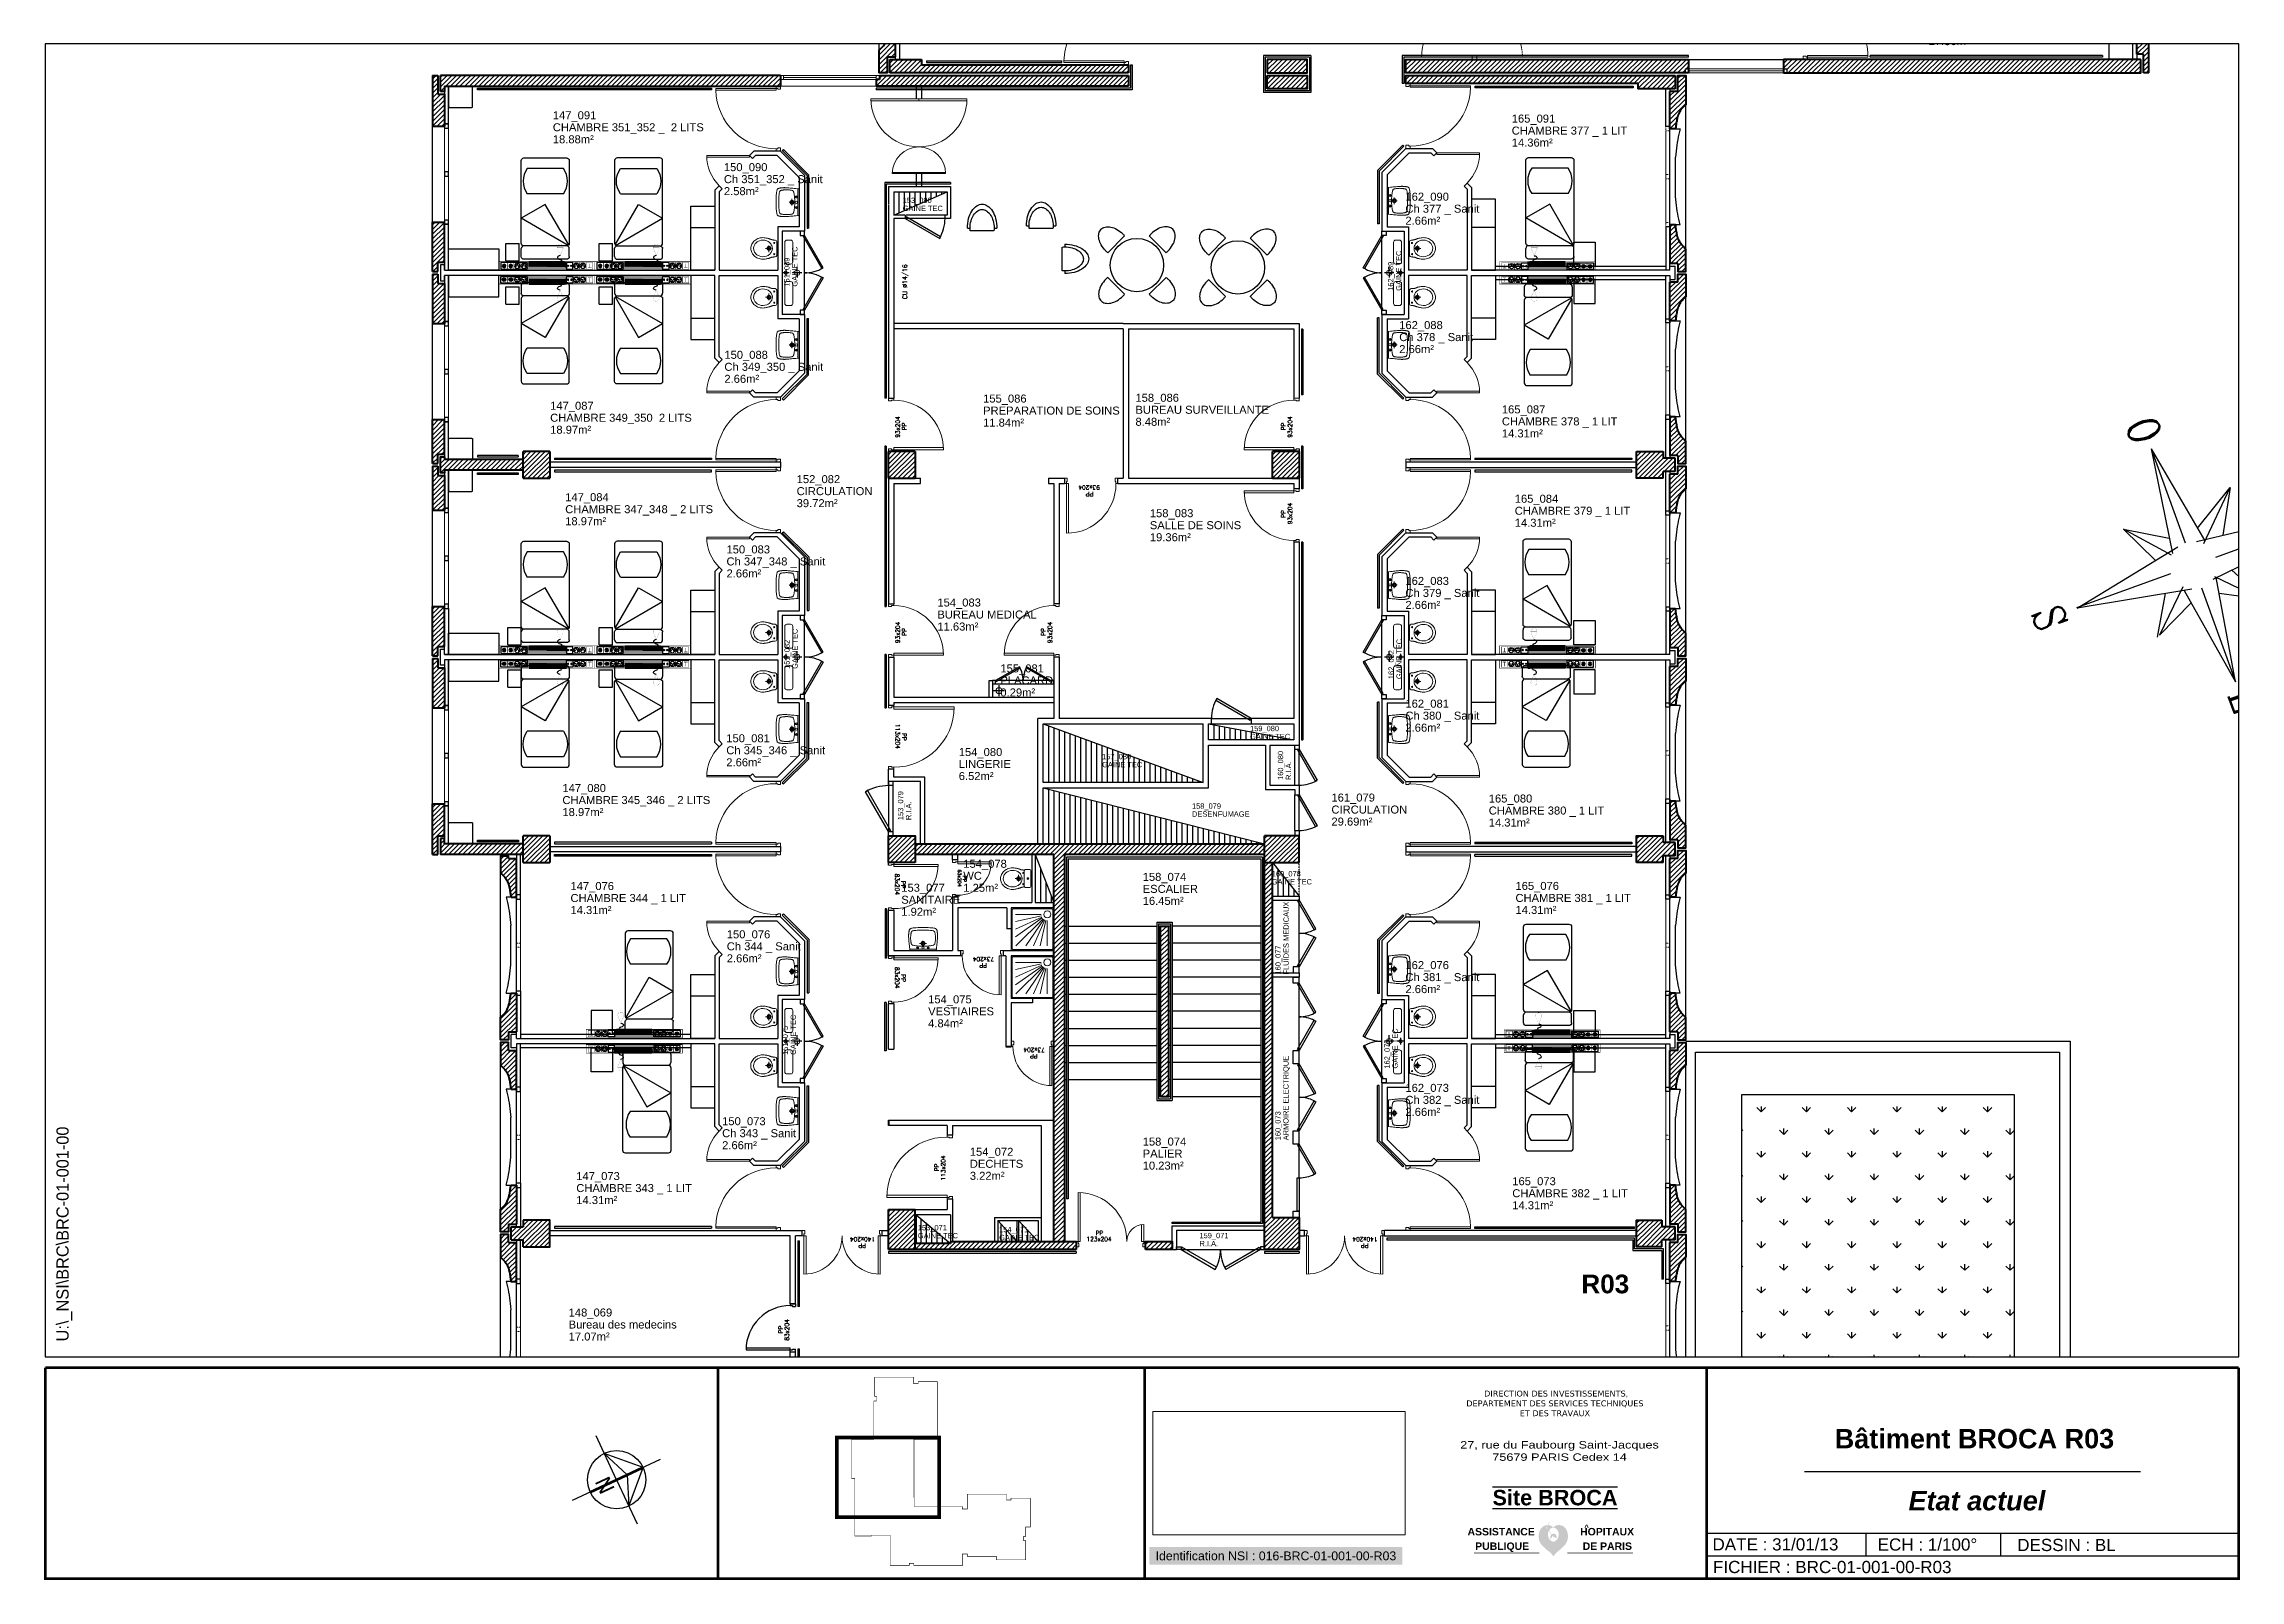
# Paper-space layout 'A3_100°_B' of a CAD drawing. Header units: metres, sheet in millimetres. Extents: x 0 to 412, y 1 to 288.
# The model-space entities are those that its viewports show. They can reach past a viewport. Long polylines and large blocks are cut down to what shows.
import ezdxf
from ezdxf.enums import TextEntityAlignment as Align

# ---------------------------------------------------------------- set-up
doc = ezdxf.new("R2010")
doc.units = ezdxf.units.M
doc.header["$LTSCALE"] = 0.6
doc.header["$MEASUREMENT"] = 0
for name, pattern in [('CACHE', [9.525, 6.35, -3.175]), ('CACHÉ', [0.25, 0.125, -0.125]), ('CONTINU', [0]), ('HIDDEN2', [0.1875, 0.125, -0.0625])]:
    doc.linetypes.add(name, pattern=pattern)
doc.layers.get('0').update_dxf_attribs({"linetype": 'CONTINUOUS'})
for name, color, linetype in [('009 main courant', 181, 'CONTINUOUS'), ('00_Fmult', 7, 'CONTINUOUS'), ('011 S1', 1, 'CONTINUOUS'), ('100 tx_rep_local', 7, 'CONTINUOUS'), ('400 Lits', 150, 'CONTINUOUS'), ('A_ACCÈS', 7, 'CONTINUOUS'), ('A_AGENC', 204, 'CONTINUOUS'), ('A_EQMP', 142, 'CONTINUOUS'), ('A_Etiqu_Gaine', 8, 'CONTINUOUS'), ('A_Etiqu_Gaine_code', 8, 'CONTINUOUS'), ('A_Etiqu_Local', 8, 'CONTINUOUS'), ('A_HACH_STRUC', 7, 'CONTINUOUS'), ('A_MUR_CLOIS', 8, 'CONTINU'), ('A_MURS_ALÈG', 7, 'CONTINU'), ('A_MURS_CLOI', 7, 'CONTINUOUS'), ('A_VEGETATION', 3, 'CONTINUOUS'), ('CADASTRE', 7, 'CONTINUOUS'), ('Logo', 7, 'CONTINU'), ('TEXTE', 8, 'CONTINU')]:
    doc.layers.add(name, color=color, linetype=linetype)
for name, color, linetype, lineweight in [('A_CHASS', 4, 'CONTINU', 0), ('A_MURS_STRU', 7, 'CONTINU', 40), ('A_PORT', 8, 'CONTINUOUS', 0), ('A_PORTE', 8, 'CONTINU', 0), ('A_SANI', 5, 'CONTINU', 0)]:
    doc.layers.add(name, color=color, linetype=linetype, lineweight=lineweight)
doc.styles.add('ANN', font='ARIALN.TTF', dxfattribs={"width": 1.5, "height": 0.1})
doc.styles.add('ARIAL', font='arial.ttf')
doc.styles.add('Attribut', font='arial.ttf')
doc.styles.add('COMPLEX', font='COMPLEX')
doc.styles.add('ROMANS8', font='romans8', dxfattribs={"height": 10})
doc.styles.add('STYLE1', font='arial.ttf', dxfattribs={"height": 0.5})
doc.styles.add('TEXT_1', font='arial.ttf', dxfattribs={"height": 0.1})
pattern_1 = [(0, (-148.712983, -85.579135), (0.0046875, 0.009375), [0, -0.009375])]
pattern_2 = [(44.7696, (152.349856, 70.64618), (-0.0440161, 0.04437154), [])]

psp = doc.layouts.new('A3_100°_B')

# ---------------------------------------------------------------- texts
at = {"insert": (2.16, 45.3), "char_height": 2.2861, "width": 56.0053, "attachment_point": 1, "rotation": 90}
psp.add_mtext('U:\\\\_NSI\\\\BRC\\\\BRC-01-001-00', dxfattribs=at)
at = {"layer": '00_Fmult', "style": 'STYLE1'}
for s, p in [('DATE : 31/01/13 ', (312.6, 7.27)), ('ECH : 1/100°', (343.56, 7.24)), ('DESSIN : BL', (369.73, 7.16)), ('FICHIER : BRC-01-001-00-R03 ', (312.69, 3.03))]:
    psp.add_text(s, height=2.2861, dxfattribs=at).set_placement(p, align=Align.MIDDLE_LEFT)
at = {"layer": '00_Fmult', "attachment_point": 8}
for s, insert, char_height, style in [('\\pi-1.61564;{\\fVerdana|b0|i0|c0|p34;\\C5; DIRECTION DES INVESTISSEMENTS,\\PDEPARTEMENT DES SERVICES TECHNIQUES \\PET DES TRAVAUX}', (283.87, 31.27), 1.1059, 'ANN'), ('{\\fArial|b1|i0|c0|p34;Bâtiment BROCA R03}', (361.71, 25.21), 3.6288, 'STYLE1'), ('{\\C5;27, rue du Faubourg Saint-Jacques\\P75679 PARIS Cedex 14}', (283.93, 22.91), 1.3824, 'ANN'), ('{\\fArial|b1|i0|c0|p34;\\L\\OSite BROCA}', (283.08, 14.54), 2.903, 'STYLE1'), ('{\\fArial|b1|i1|c0|p34;\\C5;Etat actuel}', (362.17, 13.59), 3.6288, 'STYLE1')]:
    psp.add_mtext(s, dxfattribs=dict(at, insert=insert, char_height=char_height, style=style))
at = {"layer": '00_Fmult', "insert": (230.76, 4.27), "char_height": 1.6508, "attachment_point": 8, "style": 'STYLE1', "bg_fill": 1, "box_fill_scale": 1.5, "bg_fill_color": 51, "bg_fill_transparency": 0}
psp.add_mtext('{\\C194;Identification NSI : 016-BRC-01-001-00-R03\\C6; }', dxfattribs=at)

msp = doc.modelspace()

# ---------------------------------------------------------------- texts
at = {"layer": '100 tx_rep_local', "color": 8, "linetype": 'Continuous', "insert": (152.616, 88.452), "char_height": 0.08444, "width": 11.47613, "attachment_point": 1, "rotation": 90}
msp.add_mtext('{\\Fromans.shx;CU %%c14/16}', dxfattribs=at)
at = {"layer": 'CADASTRE', "color": 8, "linetype": 'Continuous', "style": 'COMPLEX', "width": 0.8}
msp.add_text('O', height=0.6, rotation=289.8655, dxfattribs=at).set_placement((175.68, 85.682), align=Align.RIGHT)
msp.add_text('S', height=0.6, rotation=289.8655, dxfattribs=at).set_placement((173.836, 82.378), align=Align.CENTER)
msp.add_text('E', height=0.6, rotation=289.8655, dxfattribs=at).set_placement((177.455, 81.047))
at = {"layer": 'TEXTE', "color": 8, "insert": (165.339, 70.172), "char_height": 0.35, "width": 8.427, "attachment_point": 1, "rotation": 0.083, "style": 'TEXT_1'}
msp.add_mtext('{\\fArial|b1|i0|c0|p34;R03}', dxfattribs=at)

# ---------------------------------------------------------------- blocks, each defined once
blk = doc.blocks.new('Rosev_2')
for p, q in [((0, 0), (-0.487, 1.205)), ((-0.292, 0.723), (-0.723, -0.292)), ((-0.285, -0.115), (-0.292, 0.723)), ((1.205, 0.487), (-1.205, -0.487)), ((0.715, 0.311), (-0.712, -0.265)), ((0.731, 0.273), (-0.696, -0.304)), ((0, 0), (0.487, -1.205)), ((-0.723, -0.292), (0.292, -0.723)), ((0.292, -0.723), (-0.285, -0.115))]:
    blk.add_line(p, q)
blk.add_circle((0, 0), 0.78)
at = {"style": 'ARIAL'}
blk.add_text('N', height=0.416, rotation=112, dxfattribs=at).set_placement((0.516, 0.208), align=Align.CENTER)
blk = doc.blocks.new('Logo_AP-HP_2010')
h = blk.add_hatch(color=5)
h.dxf.hatch_style = 1
h.paths.add_polyline_path([(15.26, 3.54, 0.087951), (15.2, 3.58, 0.077698), (15.12, 3.61, 0.03026), (14.91, 3.63, 0.064219), (14.74, 3.62, 0.053297), (14.54, 3.55, -0.035265), (14.4, 3.73, -0.035265), (14.29, 3.92, -0.038017), (14.19, 4.15, -0.033638), (14.14, 4.36, -0.047979), (14.34, 4.58, -0.080912), (14.54, 4.71, -0.061688), (14.85, 4.8, 0.082171), (14.42, 5.12, 0.104414), (14.01, 5.23, 0.004443), (13.97, 5.23, -0.052513), (13.99, 5.44, -0.052513), (14.05, 5.65, -0.024915), (14.09, 5.74, -0.024915), (14.14, 5.82), (14.03, 5.79, 0.023369), (13.99, 5.71, 0.023369), (13.95, 5.63, 0.05238), (13.9, 5.44, 0.05238), (13.89, 5.23, 0.051008), (13.42, 5.19, 0.090273), (13.04, 5.04, 0.070397), (12.64, 4.71, 0.074613), (12.38, 4.31, 0.054663), (12.18, 3.74, 0.057344), (12.13, 3.17, 0.038155), (12.18, 2.55, 0.062487), (12.29, 2.19, 0.038104), (12.54, 1.73, 0.051084), (12.78, 1.42, 0.010974), (13.14, 1.07, 0.010897), (13.51, 0.73, 0.014069), (13.83, 0.47, -0.009376), (14.31, 0.09, -0.043401), (14.53, -0.13, -0.022183), (14.9, -0.61, -0.022183), (15.26, -0.12, -0.043401), (15.47, 0.1, -0.009376), (15.94, 0.49, 0.014069), (16.26, 0.75, 0.010897), (16.62, 1.1, 0.010974), (16.98, 1.46, 0.051084), (17.21, 1.77, 0.038104), (17.45, 2.24, 0.062487), (17.56, 2.6, 0.038155), (17.6, 3.21, 0.057344), (17.53, 3.78, 0.054663), (17.33, 4.35, 0.074613), (17.05, 4.75, 0.070397), (16.66, 5.07, 0.090273), (16.26, 5.22, 0.064201), (15.68, 5.25, 0.104414), (15.27, 5.13, 0.082171), (14.85, 4.8, -0.061688), (15.15, 4.72, -0.080912), (15.36, 4.59, -0.051096), (15.58, 4.36, -0.052273), (15.74, 4.09, -0.097488), (15.87, 3.59, -0.091605), (15.81, 3.04, -0.052863), (15.68, 2.74, -0.047118), (15.47, 2.45, -0.087865), (15.24, 2.26, -0.067468), (14.88, 2.11, -0.067468), (14.52, 2.25, -0.087865), (14.28, 2.43, -0.047118), (14.07, 2.72, -0.052863), (13.93, 3.02, -0.091605), (13.85, 3.57, -0.097488), (13.97, 4.07, -0.037175), (14.08, 4.27, 0.028309), (14.14, 4.06, 0.028309), (14.22, 3.87, 0.032302), (14.35, 3.66, 0.032302), (14.5, 3.47, 0.048008), (14.4, 3.33, 0.048008), (14.34, 3.17, 0.065182), (14.3, 2.94, 0.065182), (14.32, 2.7, 0.05645), (14.42, 2.76, 0.009836), (14.44, 2.78), (14.52, 2.85, 0.112168), (14.62, 3.07, 0.115868), (14.62, 3.31, 0.064855), (14.8, 3.12, 0.064855), (15.02, 2.99, 0.065591), (15.27, 2.92, 0.065591), (15.54, 2.91, 0.07043), (15.49, 3.17, 0.082203), (15.39, 3.37, 0.028832)])
h.paths.add_polyline_path([(13.55, 4.72, -1), (13.78, 4.72, -1)], flags=16)
at = {"color": 5, "const_width": 0.122}
for points in [[(12.27, 0), (0, 0)], [(29.78, 0), (17.51, 0)]]:
    blk.add_lwpolyline(points, dxfattribs=at)
at = {"color": 5, "char_height": 1.4, "attachment_point": 1, "style": 'ARIAL'}
for s, width, insert in [('\\pi-1.06699;{\\fArial|b1|i0|c0|p34;ASSISTANCE}', 10.3743, (-0.15, 4.72)), ('\\pi1.25576;{\\fArial|b1|i0|c0|p34;HOPITAUX}', 12.471, (18.64, 4.72)), ('\\pi1.21017;{\\fArial|b1|i0|c0|p34;PUBLIQUE}', 12.2862, (-0.99, 2)), ('\\pi1.73516;{\\fArial|b1|i0|c0|p34;DE PARIS}', 12.471, (18.64, 2))]:
    blk.add_mtext_dynamic_manual_height_columns(s, width=width, gutter_width=20, heights=[0], dxfattribs=dict(at, insert=insert))
at = {"insert": (20.7, 5.36), "char_height": 1, "width": 5.387, "attachment_point": 1, "style": 'ARIAL'}
blk.add_mtext('{\\fArial|b1|i0|c0|p34;\\C5;^ }', dxfattribs=at)
blk = doc.blocks.new('LOGAPHP_2010')
blk.add_blockref('Logo_AP-HP_2010', (-259.22, -180.76))
blk = doc.blocks.new('TIRETTE-LIT')
at = {"layer": 'A_EQMP'}
h = blk.add_hatch(color=256, dxfattribs=at)
h.paths.add_polyline_path([(9, 3.8, 1), (6, 3.8, 1)])
h.paths.add_polyline_path([(6, -3.7, 1), (9, -3.7, 1)])
for p, q in [((0, 7.5), (0, -7.5)), ((15, 7.5), (0, 7.5)), ((15, -7.5), (15, 7.5)), ((0, -7.5), (15, -7.5))]:
    blk.add_line(p, q, dxfattribs=at)
at = {"layer": 'A_EQMP', "const_width": 0.24}
for points in [[(31, 21.4), (49, 28.6)], [(31, 21.4), (49, 14.2)], [(49, 28.6), (49, 14.2)]]:
    blk.add_lwpolyline(points, dxfattribs=at)
for points in [[(49, 14.2, 1), (49, 28.6, 1)], [(49, 27.4, 1.477033), (49, 27.4)]]:
    blk.add_lwpolyline(points, format="xyb", dxfattribs=at)
at = {"layer": 'A_EQMP'}
for centre in [(7.5, 3.8), (7.5, -3.7)]:
    blk.add_circle(centre, 1.45, dxfattribs=at)
blk.add_spline([(31.1, 21.5), (27.5, 27.4), (22.7, 24.2), (21.1, 19.6), (16.8, 17.3), (12.7, 10.4), (6.8, 9.9), (7.2, 3.9)], degree=3, dxfattribs=at)
blk = doc.blocks.new('A$C01C47C35')
at = {"layer": 'A_EQMP', "linetype": 'HIDDEN2'}
for points in [[(0.124, 0.405, 1), (0.085, 0.405, 1)], [(0.248, 0.405, 1), (0.209, 0.405, 1)], [(0.342, 0.377, 1), (0.363, 0.377, 1)], [(0.467, 0.377, 1), (0.487, 0.377, 1)], [(1.449, 0.377, 1), (1.47, 0.377, 1)], [(1.573, 0.377, 1), (1.594, 0.377, 1)]]:
    blk.add_hatch(color=256, dxfattribs=at).paths.add_polyline_path(points)
at = {"layer": 'A_EQMP', "linetype": 'Continuous'}
h = blk.add_hatch(dxfattribs=at)
h.set_pattern_fill('DOTS', color=256, scale=0.15, style=0)
h.set_pattern_definition(pattern_1)
edge = h.paths.add_edge_path()
edge.add_line((1.272, 0.466), (1.273, 0.466))
edge.add_line((1.273, 0.466), (1.273, 0.484))
edge.add_line((1.273, 0.484), (0.539, 0.484))
edge.add_line((0.539, 0.484), (0.539, 0.324))
edge.add_line((0.539, 0.324), (0.574, 0.324))
edge.add_line((0.574, 0.324), (0.574, 0.407))
edge.add_line((0.574, 0.407), (0.905, 0.407))
edge.add_line((0.905, 0.407), (1.236, 0.407))
edge.add_line((1.236, 0.407), (1.236, 0.35))
edge.add_spline(control_points=[(1.236, 0.35), (1.241, 0.353), (1.256, 0.366), (1.241, 0.413), (1.262, 0.416), (1.272, 0.414)], knot_values=[28.337457, 28.337457, 28.337457, 28.337457, 30.502349, 36.382785, 39.476515, 39.476515, 39.476515, 39.476515], degree=3, periodic=0)
edge.add_line((1.272, 0.414), (1.272, 0.466))
h = blk.add_hatch(dxfattribs=at)
h.set_pattern_fill('DOTS', color=256, scale=0.15, style=0)
h.set_pattern_definition(pattern_1)
edge = h.paths.add_edge_path()
edge.add_spline(control_points=[(1.272, 0.414), (1.262, 0.416), (1.241, 0.413), (1.256, 0.366), (1.241, 0.353), (1.236, 0.35)], knot_values=[28.337457, 28.337457, 28.337457, 28.337457, 31.431187, 37.311623, 39.476515, 39.476515, 39.476515, 39.476515], degree=3, periodic=0)
edge.add_line((1.236, 0.35), (1.236, 0.324))
edge.add_line((1.236, 0.324), (1.274, 0.324))
edge.add_line((1.274, 0.324), (1.274, 0.342))
edge.add_line((1.274, 0.342), (1.272, 0.342))
edge.add_line((1.272, 0.342), (1.272, 0.342))
edge.add_line((1.272, 0.342), (1.272, 0.342))
edge.add_line((1.272, 0.342), (1.272, 0.414))
at = {"layer": 'A_EQMP'}
h = blk.add_hatch(dxfattribs=at)
h.set_pattern_fill('PLASTI', color=1, scale=0.16551, style=0)
h.set_pattern_definition([(360, (-8.3594, 6.80946), (1e-17, 0.04137741), []), (360, (-8.3594, 6.81463), (1e-17, 0.04137741), []), (360, (-8.3594, 6.819804), (1e-17, 0.04137741), []), (360, (-8.3594, 6.83532), (1e-17, 0.04137741), [])])
h.paths.add_polyline_path([(1.236, 0.324), (1.236, 0.407), (0.905, 0.407), (0.574, 0.407), (0.574, 0.324)])
for p, q in [((0.574, 0.407), (0.574, 0.324)), ((0.905, 0.407), (0.574, 0.407)), ((0.574, 0.324), (1.236, 0.324)), ((0.905, 0.407), (1.236, 0.407)), ((1.236, 0.324), (1.236, 0.407))]:
    blk.add_line(p, q, dxfattribs=at)
for points, const_width in [([(1.805, 0.324), (1.805, 0.484), (0.005, 0.484), (0.005, 0.324)], 0.01), ([(0.538, 0.342), (0.538, 0.466), (0.041, 0.466), (0.041, 0.342)], 0.00828), ([(1.769, 0.342), (1.769, 0.466), (1.272, 0.466), (1.272, 0.342)], 0.00828)]:
    blk.add_lwpolyline(points, close=True, dxfattribs=dict(at, const_width=const_width))
at = {"layer": 'A_EQMP', "linetype": 'Continuous'}
blk.add_lwpolyline([(0.041, 0.466), (0.538, 0.466), (0.538, 0.342), (0.041, 0.342)], close=True, dxfattribs=at)
at = {"layer": 'A_EQMP', "const_width": 0.00828}
for points in [[(0.165, 0.466), (0.165, 0.342)], [(0.289, 0.466), (0.289, 0.342)], [(0.289, 0.466), (0.289, 0.342)], [(0.414, 0.466), (0.414, 0.342)], [(1.396, 0.466), (1.396, 0.342)], [(1.521, 0.466), (1.521, 0.342)], [(1.645, 0.466), (1.645, 0.342)], [(1.769, 0.466), (1.769, 0.342)]]:
    blk.add_lwpolyline(points, dxfattribs=at)
at = {"layer": 'A_EQMP'}
for centre, radius in [((0.105, 0.406), 0.0338), ((0.105, 0.405), 0.0192), ((0.229, 0.406), 0.0338), ((0.229, 0.405), 0.0192), ((0.352, 0.404), 0.0493), ((0.476, 0.404), 0.0493), ((1.459, 0.404), 0.0493), ((1.583, 0.404), 0.0493)]:
    blk.add_circle(centre, radius, dxfattribs=at)
at = {"layer": 'A_EQMP', "linetype": 'HIDDEN2'}
for centre in [(0.326, 0.41), (0.377, 0.41), (0.451, 0.41), (0.501, 0.41), (1.433, 0.41), (1.484, 0.41), (1.557, 0.41), (1.608, 0.41), (0.353, 0.377), (0.477, 0.377), (1.46, 0.377), (1.584, 0.377)]:
    blk.add_circle(centre, 0.0102, dxfattribs=at)
at = {"layer": 'A_EQMP', "linetype": 'HIDDEN2', "xscale": -0.00827548159, "yscale": 0.00827548159, "zscale": 0.00827548159, "rotation": 90}
blk.add_blockref('TIRETTE-LIT', (1.334, 0.466), dxfattribs=at)
at = {"layer": 'A_EQMP', "linetype": 'HIDDEN2', "insert": (1.676, 0.445), "char_height": 0.08275, "width": 0.12413, "attachment_point": 1}
blk.add_mtext('\\fArial|b0|i0|c0|p34;T', dxfattribs=at)
blk = doc.blocks.new('table4C')
at = {"layer": 'A_EQMP'}
for points in [[(-0.231, 0.546), (-0.546, 0.231, -0.023076), (-0.583, 0.265, -0.065152), (-0.669, 0.377, -0.077931), (-0.712, 0.487, -0.107177), (-0.712, 0.598, -0.14408), (-0.672, 0.672, -0.14408), (-0.598, 0.712, -0.107177), (-0.487, 0.712, -0.077931), (-0.377, 0.669, -0.065152), (-0.265, 0.583, -0.023076)], [(0.231, 0.546), (0.546, 0.231, 0.023076), (0.583, 0.265, 0.065152), (0.669, 0.377, 0.077931), (0.712, 0.487, 0.107177), (0.712, 0.598, 0.14408), (0.672, 0.672, 0.14408), (0.598, 0.712, 0.107177), (0.487, 0.712, 0.077931), (0.377, 0.669, 0.065152), (0.265, 0.583, 0.023076)], [(-0.231, -0.546), (-0.546, -0.231, 0.023076), (-0.583, -0.265, 0.065152), (-0.669, -0.377, 0.077931), (-0.712, -0.487, 0.107177), (-0.712, -0.598, 0.14408), (-0.672, -0.672, 0.14408), (-0.598, -0.712, 0.107177), (-0.487, -0.712, 0.077931), (-0.377, -0.669, 0.065152), (-0.265, -0.583, 0.023076)], [(0.231, -0.546), (0.546, -0.231, -0.023076), (0.583, -0.265, -0.065152), (0.669, -0.377, -0.077931), (0.712, -0.487, -0.107177), (0.712, -0.598, -0.14408), (0.672, -0.672, -0.14408), (0.598, -0.712, -0.107177), (0.487, -0.712, -0.077931), (0.377, -0.669, -0.065152), (0.265, -0.583, -0.023076)]]:
    blk.add_lwpolyline(points, format="xyb", close=True, dxfattribs=at)
blk.add_circle((0, 0), 0.5, dxfattribs=at)
blk = doc.blocks.new('VPSIEGE')
at = {"layer": 'A_EQMP'}
blk.add_line((0.223, 0), (-0.223, 0), dxfattribs=at)
for points in [[(-0.275, 0.05, -0.06206), (-0.253, 0.23, -0.075298), (-0.194, 0.368, -0.107049), (-0.097, 0.47, -0.150029), (0, 0.5, -0.150029), (0.097, 0.47, -0.107049), (0.194, 0.368, -0.075298), (0.253, 0.23, -0.06206), (0.275, 0.05, -0.06206)], [(-0.223, 0, -0.023076), (-0.225, 0.05, -0.065152), (-0.207, 0.19, -0.077931), (-0.159, 0.297, -0.107177), (-0.08, 0.376, -0.14408), (0, 0.4, -0.14408), (0.08, 0.376, -0.107177), (0.159, 0.297, -0.077931), (0.207, 0.19, -0.065152), (0.225, 0.05, -0.023076), (0.223, 0, -0.077931)]]:
    blk.add_lwpolyline(points, format="xyb", dxfattribs=at)
for points in [[(-0.275, 0.05), (-0.225, 0.05)], [(0.225, 0.05), (0.275, 0.05)]]:
    blk.add_lwpolyline(points, dxfattribs=at)
blk = doc.blocks.new('A_Etiqu_Local')
at = {"style": 'Attribut', "flags": 1}
for tag, p in [('CODE_HOPITAL', (-0.446, 1.632)), ('CODE_SITE', (-0.446, 1.407)), ('CODE_BATIMENT', (-0.446, 1.182)), ('CODE_SECTEUR', (-0.446, 0.957)), ('CODE_ETAGE', (-0.446, 0.732)), ('NOM_NORMALISE', (-0.446, -0.843)), ('SECTEUR_ACTIVITE', (-0.446, -1.068)), ('SOUS_SECTEUR_ACTIVITE', (-0.446, -1.293)), ('VOLUME', (-0.446, -1.518)), ('SERVICE', (-0.446, -1.743)), ('CODE_UG', (-0.446, -1.968)), ('CODE_UA', (-0.446, -2.193)), ('CODE_POLE', (-0.446, -2.418)), ('OCCUPANT_EXTERNE', (-0.446, -2.643)), ('DISPONIBILITE', (-0.446, -2.868)), ('ACCES_HANDICAPES', (-0.446, -3.093)), ('NATURE_SOL', (-0.446, -3.318)), ('AMIANTE', (-0.446, -3.768)), ('RISQUE_LABORATOIRE', (-0.446, -3.543))]:
    blk.add_attdef(tag, p, '', height=0.15, dxfattribs=at)
at = {"layer": 'A_Etiqu_Local', "style": 'Attribut'}
for tag, p in [('CODE_PIECE', (-0.446, 0.282)), ('NOM_USAGE', (-0.446, 0.057)), ('SURFACE', (-0.446, -0.168))]:
    blk.add_attdef(tag, p, '', height=0.15, dxfattribs=at)
blk = doc.blocks.new('A_Etiqu_Gaine')
at = {"style": 'Attribut', "flags": 1}
for tag, p in [('CODE_HOPITAL', (-0.432, 0.865)), ('CODE_SITE', (-0.432, 0.715)), ('CODE_BATIMENT', (-0.432, 0.565)), ('CODE_SECTEUR', (-0.432, 0.415)), ('CODE_ETAGE', (-0.432, 0.265)), ('SECTEUR_ACTIVITE', (-0.432, -0.485)), ('NOM_NORMALISE', (-0.432, -0.335)), ('SOUS_SECTEUR_ACTIVITE', (-0.432, -0.635)), ('SURFACE', (-0.432, -0.785)), ('AMIANTE', (-0.432, -1.235)), ('CODE_UG', (-0.432, -0.935)), ('CODE_POLE', (-0.432, -1.085))]:
    blk.add_attdef(tag, p, '', height=0.1, dxfattribs=at)
at = {"layer": 'A_Etiqu_Gaine', "style": 'Attribut'}
blk.add_attdef('NOM_USAGE', (-0.432, -0.185), '', height=0.1, dxfattribs=at)
at = {"layer": 'A_Etiqu_Gaine_code', "style": 'Attribut'}
blk.add_attdef('CODE_PIECE', (-0.432, -0.035), '', height=0.1, dxfattribs=at)
blk = doc.blocks.new('BROCA2-G6')
at = {"layer": '400 Lits', "linetype": 'Continuous'}
for p, q in [((2.225049, 36.125378), (2.225049, 35.975384)), ((2.235936, 35.906525), (2.675049, 35.145954)), ((2.243905, 35.914494), (3.12505, 35.405766)), ((2.275048, 35.925381), (3.075051, 35.925381)), ((3.12505, 36.125378), (3.12505, 35.975384)), ((2.675049, 35.145954), (3.12505, 35.405766))]:
    blk.add_line(p, q, dxfattribs=at)
for points in [[(3.12505, 35.875652), (3.12505, 34.325382, -0.414213), (3.075051, 34.275382), (2.275048, 34.275379, -0.414214), (2.225048, 34.325382), (2.225049, 35.875652)], [(2.225049, 36.125378, -0.414214), (2.275048, 36.175378), (3.075051, 36.175381, -0.414214), (3.125051, 36.125378)], [(2.225049, 35.975384, 0.414213), (2.275048, 35.925384), (3.075051, 35.925381, 0.414214), (3.125051, 35.975384)], [(2.225049, 35.875378, -0.414214), (2.275048, 35.925378), (3.075051, 35.925381, -0.414214), (3.125051, 35.875378)]]:
    blk.add_lwpolyline(points, format="xyb", dxfattribs=at)
blk = doc.blocks.new('BROCA2-G13')
at = {"layer": '400 Lits', "linetype": 'Continuous'}
for p, q in [((19.349993, 36.125351), (19.349993, 35.975357)), ((20.231138, 35.914467), (19.349993, 35.405739)), ((20.199995, 35.925354), (19.399992, 35.925354)), ((20.239107, 35.906498), (19.799994, 35.145927)), ((20.249994, 36.125351), (20.249994, 35.975357)), ((19.799994, 35.145927), (19.349993, 35.405739))]:
    blk.add_line(p, q, dxfattribs=at)
for points in [[(20.249994, 36.125351, 0.414213), (20.199995, 36.175351), (19.399992, 36.175354, 0.414214), (19.349992, 36.125351)], [(20.249994, 35.975357, -0.414213), (20.199995, 35.925357), (19.399992, 35.925354, -0.414214), (19.349992, 35.975357)], [(20.249994, 35.875351, 0.414213), (20.199995, 35.925351), (19.399992, 35.925354, 0.414214), (19.349992, 35.875351)], [(19.349993, 35.875626), (19.349993, 34.325356, 0.414214), (19.399992, 34.275356), (20.199995, 34.275352, 0.414214), (20.249995, 34.325356), (20.249994, 35.875626)]]:
    blk.add_lwpolyline(points, format="xyb", dxfattribs=at)
blk = doc.blocks.new('BROCA2-G124')
at = {"layer": '400 Lits', "linetype": 'Continuous'}
for p, q in [((2.235936, 29.494112), (2.675049, 30.254683)), ((2.675049, 30.254683), (3.12505, 29.994871)), ((2.243905, 29.486143), (3.12505, 29.994871)), ((2.225049, 29.275259), (2.225049, 29.425253)), ((2.275048, 29.475256), (3.075051, 29.475256)), ((3.12505, 29.275259), (3.12505, 29.425253))]:
    blk.add_line(p, q, dxfattribs=at)
for points in [[(3.12505, 29.524984), (3.12505, 31.075254, 0.414213), (3.075051, 31.125254), (2.275048, 31.125257, 0.414214), (2.225048, 31.075254), (2.225049, 29.524984)], [(2.225049, 29.525259, 0.414213), (2.275048, 29.475259), (3.075051, 29.475256, 0.414214), (3.125051, 29.525259)], [(2.225049, 29.425253, -0.414214), (2.275048, 29.475253), (3.075051, 29.475256, -0.414214), (3.125051, 29.425253)], [(2.225049, 29.275259, 0.414213), (2.275048, 29.225259), (3.075051, 29.225256, 0.414214), (3.125051, 29.275259)]]:
    blk.add_lwpolyline(points, format="xyb", dxfattribs=at)
blk = doc.blocks.new('BROCA2-G125')
at = {"layer": '400 Lits', "linetype": 'Continuous'}
for p, q in [((2.225049, 28.925379), (2.225049, 28.775385)), ((3.12505, 28.925379), (3.12505, 28.775385)), ((2.235936, 28.706526), (2.675049, 27.945955)), ((2.243905, 28.714495), (3.12505, 28.205767)), ((2.275048, 28.725382), (3.075051, 28.725382)), ((2.675049, 27.945955), (3.12505, 28.205767))]:
    blk.add_line(p, q, dxfattribs=at)
for points in [[(2.225049, 28.925379, -0.414214), (2.275048, 28.975379), (3.075051, 28.975382, -0.414214), (3.125051, 28.925379)], [(3.12505, 28.675653), (3.12505, 27.125383, -0.414213), (3.075051, 27.075383), (2.275048, 27.07538, -0.414214), (2.225048, 27.125383), (2.225049, 28.675653)], [(2.225049, 28.775385, 0.414213), (2.275048, 28.725385), (3.075051, 28.725382, 0.414214), (3.125051, 28.775385)], [(2.225049, 28.675379, -0.414214), (2.275048, 28.725379), (3.075051, 28.725382, -0.414214), (3.125051, 28.675379)]]:
    blk.add_lwpolyline(points, format="xyb", dxfattribs=at)
blk = doc.blocks.new('BROCA2-G128')
at = {"layer": '400 Lits', "linetype": 'Continuous'}
for p, q in [((2.33426, 34.949219), (3.015839, 34.949219)), ((2.33426, 34.472115), (3.015839, 34.472115))]:
    blk.add_line(p, q, dxfattribs=at)
for start, end in [(145.007771, 214.992539), (325.007913, 34.991933)]:
    blk.add_arc((2.675049, 34.710667), 0.415985, start, end, dxfattribs=at)
blk = doc.blocks.new('BROCA2-G425')
at = {"layer": '400 Lits', "linetype": 'Continuous'}
for p, q in [((19.799994, 30.254654), (19.349993, 29.994843)), ((20.239107, 29.494083), (19.799994, 30.254654)), ((20.231138, 29.486115), (19.349993, 29.994843)), ((19.349993, 29.27523), (19.349993, 29.425224)), ((20.199995, 29.475227), (19.399992, 29.475227)), ((20.249994, 29.27523), (20.249994, 29.425224))]:
    blk.add_line(p, q, dxfattribs=at)
for points in [[(19.349993, 29.524956), (19.349993, 31.075226, -0.414213), (19.399992, 31.125226), (20.199995, 31.125229, -0.414214), (20.249995, 31.075226), (20.249994, 29.524956)], [(20.249994, 29.52523, -0.414213), (20.199995, 29.47523), (19.399992, 29.475227, -0.414214), (19.349992, 29.52523)], [(20.249994, 29.425224, 0.414213), (20.199995, 29.475224), (19.399992, 29.475227, 0.414214), (19.349992, 29.425224)], [(20.249994, 29.27523, -0.414213), (20.199995, 29.22523), (19.399992, 29.225227, -0.414214), (19.349992, 29.27523)]]:
    blk.add_lwpolyline(points, format="xyb", dxfattribs=at)
blk = doc.blocks.new('BROCA2-G426')
at = {"layer": '400 Lits', "linetype": 'Continuous'}
for p, q in [((19.349993, 28.92535), (19.349993, 28.775356)), ((20.249994, 28.92535), (20.249994, 28.775356)), ((20.231138, 28.714466), (19.349993, 28.205738)), ((20.199995, 28.725353), (19.399992, 28.725353)), ((20.239107, 28.706497), (19.799994, 27.945927)), ((19.799994, 27.945927), (19.349993, 28.205738))]:
    blk.add_line(p, q, dxfattribs=at)
for points in [[(20.249994, 28.92535, 0.414213), (20.199995, 28.97535), (19.399992, 28.975353, 0.414214), (19.349992, 28.92535)], [(20.249994, 28.775356, -0.414213), (20.199995, 28.725356), (19.399992, 28.725353, -0.414214), (19.349992, 28.775356)], [(20.249994, 28.67535, 0.414213), (20.199995, 28.72535), (19.399992, 28.725353, 0.414214), (19.349992, 28.67535)], [(19.349993, 28.675625), (19.349993, 27.125355, 0.414214), (19.399992, 27.075355), (20.199995, 27.075352, 0.414214), (20.249995, 27.125355), (20.249994, 28.675625)]]:
    blk.add_lwpolyline(points, format="xyb", dxfattribs=at)
blk = doc.blocks.new('BROCA2-G683')
at = {"layer": '400 Lits', "linetype": 'Continuous'}
for p, q in [((19.799994, 44.654655), (19.349993, 44.394844)), ((20.239107, 43.894085), (19.799994, 44.654655)), ((20.231138, 43.886116), (19.349993, 44.394844)), ((19.349993, 43.675232), (19.349993, 43.825226)), ((20.199995, 43.875229), (19.399992, 43.875229)), ((20.249994, 43.675232), (20.249994, 43.825226))]:
    blk.add_line(p, q, dxfattribs=at)
for points in [[(19.349993, 43.924957), (19.349993, 45.475227, -0.414213), (19.399992, 45.525227), (20.199995, 45.52523, -0.414214), (20.249995, 45.475227), (20.249994, 43.924957)], [(20.249994, 43.925232, -0.414213), (20.199995, 43.875232), (19.399992, 43.875229, -0.414214), (19.349992, 43.925232)], [(20.249994, 43.825226, 0.414213), (20.199995, 43.875226), (19.399992, 43.875229, 0.414214), (19.349992, 43.825226)], [(20.249994, 43.675232, -0.414213), (20.199995, 43.625232), (19.399992, 43.625229, -0.414214), (19.349992, 43.675232)]]:
    blk.add_lwpolyline(points, format="xyb", dxfattribs=at)
blk = doc.blocks.new('BROCA2-G713')
at = {"layer": '400 Lits', "linetype": 'Continuous'}
for p, q in [((19.799994, 37.454655), (19.349993, 37.194843)), ((20.231138, 36.686115), (19.349993, 37.194843)), ((20.239107, 36.694084), (19.799994, 37.454655)), ((20.199995, 36.675228), (19.399992, 36.675228)), ((19.349993, 36.475231), (19.349993, 36.625225)), ((20.249994, 36.475231), (20.249994, 36.625225))]:
    blk.add_line(p, q, dxfattribs=at)
for points in [[(19.349993, 36.724957), (19.349993, 38.275227, -0.414213), (19.399992, 38.325227), (20.199995, 38.32523, -0.414214), (20.249995, 38.275227), (20.249994, 36.724957)], [(20.249994, 36.725231, -0.414213), (20.199995, 36.675231), (19.399992, 36.675228, -0.414214), (19.349992, 36.725231)], [(20.249994, 36.625225, 0.414213), (20.199995, 36.675225), (19.399992, 36.675228, 0.414214), (19.349992, 36.625225)], [(20.249994, 36.475231, -0.414213), (20.199995, 36.425231), (19.399992, 36.425228, -0.414214), (19.349992, 36.475231)]]:
    blk.add_lwpolyline(points, format="xyb", dxfattribs=at)
blk = doc.blocks.new('BROCA2-G723')
at = {"layer": '400 Lits', "linetype": 'Continuous'}
for p, q in [((19.349993, 43.325352), (19.349993, 43.175358)), ((20.249994, 43.325352), (20.249994, 43.175358)), ((20.231138, 43.114468), (19.349993, 42.60574)), ((20.199995, 43.125355), (19.399992, 43.125355)), ((20.239107, 43.106499), (19.799994, 42.345928)), ((19.799994, 42.345928), (19.349993, 42.60574))]:
    blk.add_line(p, q, dxfattribs=at)
for points in [[(20.249994, 43.325352, 0.414213), (20.199995, 43.375352), (19.399992, 43.375355, 0.414214), (19.349992, 43.325352)], [(20.249994, 43.175358, -0.414213), (20.199995, 43.125358), (19.399992, 43.125355, -0.414214), (19.349992, 43.175358)], [(20.249994, 43.075352, 0.414213), (20.199995, 43.125352), (19.399992, 43.125355, 0.414214), (19.349992, 43.075352)], [(19.349993, 43.075626), (19.349993, 41.525356, 0.414214), (19.399992, 41.475356), (20.199995, 41.475353, 0.414214), (20.249995, 41.525356), (20.249994, 43.075626)]]:
    blk.add_lwpolyline(points, format="xyb", dxfattribs=at)
blk = doc.blocks.new('BROCA2-G904')
at = {"layer": '400 Lits', "linetype": 'Continuous'}
for p, q in [((29.340822, 67.299042), (28.659243, 67.299042)), ((29.340822, 66.821945), (28.659243, 66.821945))]:
    blk.add_line(p, q, dxfattribs=at)
for start, end in [(145.008072, 214.992089), (325.007448, 34.99223)]:
    blk.add_arc((29.000032, 67.060493), 0.415985, start, end, dxfattribs=at)
blk = doc.blocks.new('BATI-10')
for p, q in [((0, 0.1), (0, 0)), ((0, 0.1), (0.035, 0.1)), ((0, 0), (0.05, 0)), ((0.035, 0.1), (0.035, 0.06)), ((0.035, 0.06), (0.05, 0.06)), ((0.05, 0.06), (0.05, 0))]:
    blk.add_line(p, q)
blk = doc.blocks.new('P90bt10')
for p, q in [((0.035, 1.03), (0.035, 0.1)), ((0.075, 1.029), (0.075, 0.1)), ((0.035, 0.1), (0.075, 0.1))]:
    blk.add_line(p, q)
blk.add_arc((0.035, 0.1), 0.93, 0, 90)
blk.add_blockref('BATI-10', (0, 0))
at = {"xscale": -1}
blk.add_blockref('BATI-10', (1, 0), dxfattribs=at)
at = {"style": 'ROMANS8'}
for tag, p in [('DEF', (0.47, 0.256)), ('DIM', (0.461, 0.134))]:
    blk.add_attdef(tag, text='', height=0.08, dxfattribs=at).set_placement(p, align=Align.CENTER)
blk = doc.blocks.new('P110bt10')
for p, q in [((0.035, 1.23), (0.035, 0.1)), ((0.075, 1.229), (0.075, 0.1)), ((0.035, 0.1), (0.075, 0.1))]:
    blk.add_line(p, q)
blk.add_arc((0.035, 0.1), 1.13, 0, 90)
blk.add_blockref('BATI-10', (0, 0))
at = {"xscale": -1}
blk.add_blockref('BATI-10', (1.2, 0), dxfattribs=at)
at = {"style": 'ROMANS8'}
for tag, p in [('DEF', (0.595, 0.256)), ('DIM', (0.586, 0.134))]:
    blk.add_attdef(tag, text='', height=0.08, dxfattribs=at).set_placement(p, align=Align.CENTER)
blk = doc.blocks.new('P80bt10')
for p, q in [((0.035, 0.93), (0.035, 0.1)), ((0.075, 0.929), (0.075, 0.1)), ((0, 0.1), (0, 0)), ((0, 0.1), (0.035, 0.1)), ((0, 0), (0.05, 0)), ((0.035, 0.1), (0.075, 0.1)), ((0.035, 0.1), (0.035, 0.06)), ((0.035, 0.06), (0.05, 0.06)), ((0.05, 0.06), (0.05, 0)), ((0.865, 0.06), (0.85, 0.06)), ((0.85, 0.06), (0.85, 0)), ((0.9, 0), (0.85, 0)), ((0.865, 0.1), (0.865, 0.06)), ((0.9, 0.1), (0.865, 0.1)), ((0.9, 0.1), (0.9, 0))]:
    blk.add_line(p, q)
blk.add_arc((0.035, 0.1), 0.83, 0, 90)
at = {"style": 'ROMANS8'}
for tag, p in [('DEF', (0.416, 0.239)), ('DIM', (0.409, 0.124))]:
    blk.add_attdef(tag, text='', height=0.08, dxfattribs=at).set_placement(p, align=Align.CENTER)
blk = doc.blocks.new('P70bt10')
for p, q in [((0.035, 0.83), (0.035, 0.1)), ((0.075, 0.829), (0.075, 0.1)), ((0, 0.1), (0, 0)), ((0, 0.1), (0.035, 0.1)), ((0, 0), (0.05, 0)), ((0.035, 0.1), (0.075, 0.1)), ((0.035, 0.1), (0.035, 0.06)), ((0.035, 0.06), (0.05, 0.06)), ((0.05, 0.06), (0.05, 0)), ((0.75, 0.06), (0.75, 0)), ((0.765, 0.06), (0.75, 0.06)), ((0.8, 0), (0.75, 0)), ((0.8, 0.1), (0.765, 0.1)), ((0.765, 0.1), (0.765, 0.06)), ((0.8, 0.1), (0.8, 0))]:
    blk.add_line(p, q)
blk.add_arc((0.035, 0.1), 0.73, 0, 90)
at = {"style": 'ROMANS8'}
for tag, p in [('DEF', (0.372, 0.239)), ('DIM', (0.367, 0.122))]:
    blk.add_attdef(tag, text='', height=0.08, dxfattribs=at).set_placement(p, align=Align.CENTER)
blk = doc.blocks.new('P60bt10')
for p, q in [((0.035, 0.73), (0.035, 0.1)), ((0.075, 0.729), (0.075, 0.1)), ((0.035, 0.1), (0, 0.1)), ((0, 0), (0, 0.1)), ((0.05, 0), (0, 0)), ((0.035, 0.1), (0.075, 0.1)), ((0.035, 0.06), (0.035, 0.1)), ((0.05, 0.06), (0.035, 0.06)), ((0.05, 0), (0.05, 0.06)), ((0.65, 0), (0.65, 0.06)), ((0.65, 0.06), (0.665, 0.06)), ((0.65, 0), (0.7, 0)), ((0.665, 0.1), (0.7, 0.1)), ((0.665, 0.06), (0.665, 0.1)), ((0.7, 0), (0.7, 0.1))]:
    blk.add_line(p, q)
blk.add_arc((0.035, 0.1), 0.63, 0, 90)
at = {"style": 'ROMANS8'}
for tag, p in [('DIM', (0.343, 0.103)), ('DEF', (0.355, 0.199))]:
    blk.add_attdef(tag, text='', height=0.064, dxfattribs=at).set_placement(p, align=Align.CENTER)
blk = doc.blocks.new('P140bt10')
for p, q in [((0.035, 0.815), (0.035, 0.1)), ((0.075, 0.814), (0.075, 0.1)), ((1.425, 0.814), (1.425, 0.1)), ((1.465, 0.815), (1.465, 0.1)), ((0, 0.1), (0, 0)), ((0, 0.1), (0.035, 0.1)), ((0, 0), (0.05, 0)), ((0.035, 0.1), (0.075, 0.1)), ((0.035, 0.1), (0.035, 0.06)), ((0.035, 0.06), (0.05, 0.06)), ((0.05, 0.06), (0.05, 0)), ((1.465, 0.1), (1.425, 0.1)), ((1.465, 0.06), (1.45, 0.06)), ((1.45, 0.06), (1.45, 0)), ((1.5, 0), (1.45, 0)), ((1.465, 0.1), (1.465, 0.06)), ((1.5, 0.1), (1.465, 0.1)), ((1.5, 0.1), (1.5, 0))]:
    blk.add_line(p, q)
for centre, start, end in [((0.035, 0.1), 0, 90), ((1.465, 0.1), 90, 180)]:
    blk.add_arc(centre, 0.715, start, end)
at = {"style": 'ROMANS8'}
for tag, p in [('DEF', (0.372, 0.239)), ('DIM', (0.367, 0.122))]:
    blk.add_attdef(tag, text='', height=0.08, dxfattribs=at).set_placement(p, align=Align.CENTER)
blk = doc.blocks.new('P120-90bt10')
for p, q in [((0.035, 1.015), (0.035, 0.1)), ((0.075, 1.014), (0.075, 0.1)), ((1.225, 0.412), (1.225, 0.1)), ((1.265, 0.415), (1.265, 0.1)), ((0, 0.1), (0, 0)), ((0, 0.1), (0.035, 0.1)), ((0, 0), (0.05, 0)), ((0.035, 0.1), (0.075, 0.1)), ((0.035, 0.1), (0.035, 0.06)), ((0.035, 0.06), (0.05, 0.06)), ((0.05, 0.06), (0.05, 0)), ((1.225, 0.1), (1.265, 0.1)), ((1.25, 0.06), (1.25, 0)), ((1.265, 0.06), (1.25, 0.06)), ((1.3, 0), (1.25, 0)), ((1.3, 0.1), (1.265, 0.1)), ((1.265, 0.1), (1.265, 0.06)), ((1.3, 0.1), (1.3, 0))]:
    blk.add_line(p, q)
for centre, radius, start, end in [((0.035, 0.1), 0.915, 0, 90), ((1.265, 0.1), 0.315, 90, 180)]:
    blk.add_arc(centre, radius, start, end)
at = {"style": 'ROMANS8'}
for tag, p in [('DEF', (0.435, 0.217)), ('DIM', (0.427, 0.103))]:
    blk.add_attdef(tag, text='', height=0.08, dxfattribs=at).set_placement(p, align=Align.CENTER)
blk = doc.blocks.new('-P175bt10')
at = {"layer": 'A_PORT', "linetype": 'Continuous'}
for p, q in [((0.041, 1.167), (0.041, 0.1)), ((0.087, 1.166), (0.087, 0.1)), ((1.662, 0.699), (1.662, 0.1)), ((1.709, 0.701), (1.709, 0.1)), ((0, 0.1), (0, 0)), ((0, 0.1), (0.041, 0.1)), ((0.041, 0.1), (0.087, 0.1)), ((0.041, 0.1), (0.041, 0.053)), ((0.041, -0.967), (0.041, 0.1)), ((0.087, -0.966), (0.087, 0.1)), ((1.662, 0.1), (1.709, 0.1)), ((1.662, -0.499), (1.662, 0.1)), ((1.709, 0.1), (1.709, 0.053)), ((1.75, 0.1), (1.709, 0.1)), ((1.709, -0.501), (1.709, 0.1)), ((1.75, 0.1), (1.75, 0))]:
    blk.add_line(p, q, dxfattribs=at)
at = {"layer": 'A_PORT'}
for p, q in [((0, 0), (0.087, 0)), ((1.75, 0), (1.662, 0))]:
    blk.add_line(p, q, dxfattribs=at)
at = {"layer": 'A_PORT', "linetype": 'Continuous'}
for centre, radius, start, end in [((0.041, 0.1), 1.067, 0, 90), ((1.709, 0.1), 0.601, 90, 180)]:
    blk.add_arc(centre, radius, start, end, dxfattribs=at)
at = {"layer": 'A_PORT', "linetype": 'CACHÉ'}
for centre, radius, start, end in [((0.041, 0.1), 1.067, 270, 0), ((1.709, 0.1), 0.601, 180, 270)]:
    blk.add_arc(centre, radius, start, end, dxfattribs=at)
at = {"layer": 'A_PORT', "linetype": 'Continuous', "style": 'ROMANS8'}
for tag, p in [('175X204', (0.527, 0.102)), ('PCF', (0.537, 0.245))]:
    blk.add_attdef(tag, text='', height=0.0933, dxfattribs=at).set_placement(p, align=Align.CENTER)

# ---------------------------------------------------------------- hatches: boundary and pattern name
at = {"layer": 'A_HACH_STRUC'}
h = msp.add_hatch(dxfattribs=at)
h.set_pattern_fill('ANSI31', color=8, scale=0.5, angle=359.76959, style=0)
h.paths.add_polyline_path([(152.475, 97.172), (152.372, 97.172), (152.37, 97.162), (152.368, 97.148), (152.365, 97.131), (152.363, 97.111), (152.359, 97.09), (152.356, 97.068), (152.352, 97.045), (152.349, 97.022), (152.345, 97.001), (152.341, 96.98), (152.339, 96.971), (152.336, 96.962), (152.334, 96.954), (152.332, 96.945), (152.329, 96.938), (152.327, 96.93), (152.324, 96.922), (152.322, 96.915), (152.319, 96.907), (152.316, 96.9), (152.309, 96.885), (152.302, 96.869), (152.293, 96.852), (152.283, 96.835), (152.271, 96.818), (152.257, 96.8), (152.24, 96.781), (152.221, 96.762), (152.2, 96.742), (152.175, 96.722), (152.175, 96.297), (152.325, 96.297), (152.325, 96.447), (152.475, 96.447)])
h.paths.add_polyline_path([(152.475, 96.096), (152.325, 96.096), (152.325, 96.246), (152.175, 96.246), (152.175, 95.821), (152.2, 95.801), (152.221, 95.781), (152.24, 95.762), (152.257, 95.743), (152.271, 95.725), (152.283, 95.707), (152.293, 95.69), (152.302, 95.674), (152.309, 95.658), (152.316, 95.643), (152.319, 95.635), (152.322, 95.628), (152.324, 95.62), (152.327, 95.613), (152.329, 95.605), (152.332, 95.597), (152.334, 95.589), (152.336, 95.581), (152.339, 95.572), (152.341, 95.562), (152.345, 95.542), (152.349, 95.52), (152.352, 95.498), (152.356, 95.475), (152.359, 95.452), (152.363, 95.431), (152.365, 95.412), (152.368, 95.395), (152.37, 95.381), (152.372, 95.371), (152.475, 95.371)])
h.paths.add_polyline_path([(152.475, 93.571), (152.372, 93.571), (152.37, 93.561), (152.368, 93.547), (152.365, 93.53), (152.363, 93.511), (152.359, 93.49), (152.356, 93.467), (152.352, 93.445), (152.349, 93.422), (152.345, 93.4), (152.341, 93.38), (152.339, 93.371), (152.336, 93.362), (152.334, 93.353), (152.332, 93.345), (152.329, 93.337), (152.327, 93.329), (152.324, 93.322), (152.322, 93.314), (152.319, 93.307), (152.316, 93.3), (152.309, 93.284), (152.302, 93.268), (152.293, 93.252), (152.283, 93.235), (152.271, 93.217), (152.257, 93.199), (152.24, 93.18), (152.221, 93.161), (152.2, 93.142), (152.175, 93.121), (152.175, 92.696), (152.325, 92.696), (152.325, 92.996), (152.475, 92.996)])
h = msp.add_hatch(dxfattribs=at)
h.set_pattern_fill('ANSI31', color=8, scale=0.5, angle=359.7696, style=0)
h.set_pattern_definition([(44.7696, (175.75491, 92.69613), (-0.044016, 0.0443715), [])])
h.paths.add_polyline_path([(175.98, 93.696), (175.755, 93.696), (175.755, 93.046), (175.88, 93.046), (175.88, 92.696), (175.98, 92.696)])
h = msp.add_hatch(dxfattribs=at)
h.set_pattern_fill('ANSI31', color=8, scale=0.5, angle=359.7696, style=0)
h.set_pattern_definition([(44.7696, (143.799855, 91.696355), (-0.044016, 0.0443715), [])])
h.paths.add_polyline_path([(144.025, 92.296), (143.9, 92.296), (143.9, 92.646), (143.8, 92.646), (143.8, 91.696), (144.025, 91.696)])
h = msp.add_hatch(dxfattribs=at)
h.set_pattern_fill('ANSI31', color=8, scale=0.5, angle=359.7696, style=0)
h.set_pattern_definition([(44.7696, (143.94986, 92.34619), (-0.0440161, 0.04437154), [])])
h.paths.add_polyline_path([(150.325, 92.646), (143.95, 92.646), (143.95, 92.346), (144.025, 92.346), (144.025, 92.446), (144.105, 92.446), (144.535, 92.446), (150.325, 92.446)])
h = msp.add_hatch(dxfattribs=at)
h.set_pattern_fill('ANSI31', color=8, scale=0.5, angle=359.7696, style=0)
h.set_pattern_definition([(44.7696, (152.119855, 92.446184), (-0.0440161, 0.04437154), [])])
h.paths.add_polyline_path([(156.85, 92.846), (156.77, 92.846), (152.97, 92.846), (152.97, 92.946), (152.375, 92.946), (152.375, 92.696), (156.85, 92.696)])
h.paths.add_polyline_path([(156.85, 92.646), (152.18, 92.646), (152.18, 92.571), (152.12, 92.571), (152.12, 92.446), (152.18, 92.446), (156.85, 92.446)])
h = msp.add_hatch(dxfattribs=at)
h.set_pattern_fill('ANSI31', color=8, scale=0.5, angle=359.7696, style=0)
h.set_pattern_definition([(44.7696, (159.450054, 92.396184), (-0.044016, 0.0443715), [])])
h.paths.add_polyline_path([(160.2, 92.946), (159.45, 92.946), (159.45, 92.696), (160.2, 92.696)])
h.paths.add_polyline_path([(160.2, 92.646), (159.45, 92.646), (159.45, 92.396), (160.2, 92.396)])
h = msp.add_hatch(dxfattribs=at)
h.set_pattern_fill('ANSI31', color=8, scale=0.5, angle=359.7696, style=0)
h.set_pattern_definition([(44.7696, (162.049855, 92.396184), (-0.0440161, 0.04437154), [])])
h.paths.add_polyline_path([(167.35, 92.896), (167.35, 92.946), (162.05, 92.946), (162.05, 92.696), (167.29, 92.696), (167.29, 92.771), (167.35, 92.771)])
h.paths.add_polyline_path([(167.1, 92.596), (167.1, 92.646), (162.05, 92.646), (162.05, 92.497), (162.13, 92.497), (166.4, 92.496), (166.4, 92.396), (167.1, 92.396)])
h = msp.add_hatch(dxfattribs=at)
h.set_pattern_fill('ANSI31', color=8, scale=0.5, angle=359.7696, style=0)
h.set_pattern_definition([(44.7696, (166.99984, 91.6466), (-0.044016, 0.0443715), [])])
h.paths.add_polyline_path([(167.3, 92.646), (167.15, 92.646), (167.15, 92.346), (167, 92.346), (167, 91.647), (167.103, 91.647), (167.105, 91.657), (167.107, 91.67), (167.109, 91.687), (167.112, 91.707), (167.115, 91.728), (167.119, 91.75), (167.122, 91.773), (167.126, 91.796), (167.13, 91.818), (167.134, 91.838), (167.136, 91.847), (167.138, 91.856), (167.141, 91.865), (167.143, 91.873), (167.145, 91.881), (167.148, 91.888), (167.15, 91.896), (167.153, 91.903), (167.156, 91.911), (167.159, 91.918), (167.165, 91.934), (167.173, 91.95), (167.182, 91.966), (167.192, 91.983), (167.204, 92.001), (167.218, 92.019), (167.234, 92.037), (167.253, 92.056), (167.275, 92.076), (167.3, 92.097)])
h = msp.add_hatch(dxfattribs=at)
h.set_pattern_fill('ANSI31', color=8, scale=0.5, angle=359.7696, style=0)
h.set_pattern_definition([(44.7696, (169.13012, 92.696184), (-0.0440161, 0.04437154), [])])
h.paths.add_polyline_path([(175.83, 92.946), (169.13, 92.946), (169.13, 92.771), (169.19, 92.771), (169.19, 92.696), (175.83, 92.696)])
h = msp.add_hatch(dxfattribs=at)
h.set_pattern_fill('ANSI31', color=8, scale=0.5, angle=359.7696, style=0)
h.set_pattern_definition([(44.7696, (143.799855, 87.996454), (-0.044016, 0.0443715), [])])
h.paths.add_polyline_path([(144.025, 89.896), (143.8, 89.896), (143.8, 88.971), (143.9, 88.971), (143.9, 89.146), (144.025, 89.146)])
h.paths.add_polyline_path([(144.025, 88.746), (143.9, 88.746), (143.9, 88.921), (143.8, 88.921), (143.8, 87.996), (144.025, 87.996), (144.025, 88.036)])
h = msp.add_hatch(dxfattribs=at)
h.set_pattern_fill('ANSI31', color=8, scale=0.5, angle=359.7696, style=0)
h.set_pattern_definition([(44.7696, (166.99984, 88.046487), (-0.044016, 0.0443715), [])])
h.paths.add_polyline_path([(167.3, 89.397), (167.275, 89.417), (167.253, 89.437), (167.234, 89.456), (167.218, 89.475), (167.204, 89.493), (167.192, 89.51), (167.182, 89.527), (167.173, 89.544), (167.165, 89.56), (167.159, 89.575), (167.156, 89.582), (167.153, 89.59), (167.15, 89.597), (167.148, 89.605), (167.145, 89.613), (167.143, 89.62), (167.141, 89.629), (167.138, 89.637), (167.136, 89.646), (167.134, 89.655), (167.13, 89.676), (167.126, 89.697), (167.122, 89.72), (167.119, 89.743), (167.115, 89.765), (167.112, 89.786), (167.109, 89.806), (167.107, 89.823), (167.105, 89.837), (167.103, 89.847), (167, 89.847), (167, 89.121), (167.15, 89.121), (167.15, 88.972), (167.3, 88.972)])
h.paths.add_polyline_path([(167.3, 88.922), (167.15, 88.922), (167.15, 88.772), (167, 88.772), (167, 88.047), (167.103, 88.046), (167.105, 88.057), (167.107, 88.07), (167.109, 88.087), (167.112, 88.107), (167.115, 88.128), (167.119, 88.15), (167.122, 88.173), (167.126, 88.196), (167.13, 88.218), (167.134, 88.238), (167.136, 88.247), (167.138, 88.256), (167.141, 88.265), (167.143, 88.273), (167.145, 88.281), (167.148, 88.288), (167.15, 88.296), (167.153, 88.303), (167.156, 88.311), (167.159, 88.318), (167.165, 88.334), (167.173, 88.35), (167.182, 88.366), (167.192, 88.383), (167.204, 88.401), (167.218, 88.419), (167.234, 88.437), (167.253, 88.456), (167.275, 88.476), (167.3, 88.497)])
h = msp.add_hatch(dxfattribs=at)
h.set_pattern_fill('ANSI31', color=8, scale=0.5, angle=359.7696, style=0)
h.set_pattern_definition([(44.7696, (143.799855, 84.496297), (-0.044016, 0.0443715), [])])
h.paths.add_polyline_path([(144.025, 86.196), (143.8, 86.196), (143.8, 85.371), (143.9, 85.371), (143.9, 85.546), (144.025, 85.546)])
h.paths.add_polyline_path([(144.025, 85.146), (143.9, 85.146), (143.9, 85.321), (143.8, 85.321), (143.8, 84.496), (144.025, 84.496), (144.025, 84.536)])
h = msp.add_hatch(dxfattribs=at)
h.set_pattern_fill('ANSI31', color=8, scale=0.5, angle=359.7696, style=0)
h.set_pattern_definition([(44.7696, (166.374846, 84.44652), (-0.044016, 0.0443715), [])])
h.paths.add_polyline_path([(167.234, 85.856), (167.218, 85.875), (167.204, 85.893), (167.192, 85.91), (167.182, 85.927), (167.173, 85.944), (167.165, 85.96), (167.159, 85.975), (167.156, 85.982), (167.153, 85.99), (167.15, 85.997), (167.148, 86.005), (167.145, 86.012), (167.143, 86.02), (167.141, 86.029), (167.138, 86.037), (167.136, 86.046), (167.134, 86.055), (167.13, 86.076), (167.126, 86.097), (167.122, 86.12), (167.119, 86.143), (167.115, 86.165), (167.112, 86.186), (167.109, 86.206), (167.107, 86.223), (167.105, 86.237), (167.103, 86.247), (167, 86.247), (167, 86.207), (167, 85.521), (167.15, 85.521), (167.15, 85.372), (167.3, 85.372), (167.3, 85.797), (167.275, 85.817), (167.253, 85.837)])
h.paths.add_polyline_path([(167.3, 85.322), (167.15, 85.322), (167.15, 85.172), (167, 85.172), (167, 84.447), (167.103, 84.447), (167.105, 84.457), (167.107, 84.47), (167.109, 84.487), (167.112, 84.507), (167.115, 84.528), (167.119, 84.55), (167.122, 84.573), (167.126, 84.596), (167.13, 84.618), (167.134, 84.638), (167.136, 84.647), (167.138, 84.656), (167.141, 84.665), (167.143, 84.673), (167.145, 84.681), (167.148, 84.688), (167.15, 84.696), (167.153, 84.703), (167.156, 84.711), (167.159, 84.718), (167.165, 84.734), (167.173, 84.75), (167.182, 84.766), (167.192, 84.783), (167.204, 84.801), (167.218, 84.819), (167.234, 84.837), (167.253, 84.856), (167.275, 84.876), (167.3, 84.897)])
h.paths.add_polyline_path([(167.1, 85.471), (166.875, 85.471), (166.875, 85.596), (166.375, 85.596), (166.375, 85.296), (166.375, 85.096), (166.875, 85.096), (166.875, 85.222), (167.1, 85.222)])
h = msp.add_hatch(dxfattribs=at)
h.set_pattern_fill('ANSI31', color=8, scale=0.5, angle=359.7696, style=0)
h.set_pattern_definition([(44.7696, (143.94986, 85.196184), (-0.044016, 0.0443715), [])])
h.paths.add_polyline_path([(145.5, 85.446), (144.105, 85.446), (144.105, 85.446), (144.025, 85.446), (144.025, 85.496), (143.95, 85.496), (143.95, 85.196), (144.025, 85.196), (144.025, 85.246), (145.5, 85.246)])
h = msp.add_hatch(dxfattribs=at)
h.set_pattern_fill('ANSI31', color=8, scale=0.5, angle=359.7696, style=0)
h.set_pattern_definition([(44.77, (145.499854, 85.096216), (-0.044016, 0.0443715), [])])
h.paths.add_polyline_path([(146, 85.596), (145.5, 85.596), (145.5, 85.096), (146, 85.096)])
h = msp.add_hatch(dxfattribs=at)
h.set_pattern_fill('ANSI31', color=8, scale=0.5, angle=359.7696, style=0)
h.set_pattern_definition([(44.77, (152.349853, 85.096155), (-0.044016, 0.0443715), [])])
h.paths.add_polyline_path([(152.85, 85.596), (152.35, 85.596), (152.35, 85.096), (152.85, 85.096)])
h = msp.add_hatch(dxfattribs=at)
h.set_pattern_fill('ANSI31', color=8, scale=0.5, angle=359.7696, style=0)
h.set_pattern_definition([(44.77, (159.549853, 85.096155), (-0.044016, 0.0443715), [])])
h.paths.add_polyline_path([(160.05, 85.596), (159.55, 85.596), (159.55, 85.096), (160.05, 85.096)])
h = msp.add_hatch(dxfattribs=at)
h.set_pattern_fill('ANSI31', color=8, scale=0.5, angle=359.7696, style=0)
h.set_pattern_definition([(44.7696, (143.799855, 80.796205), (-0.044016, 0.0443715), [])])
h.paths.add_polyline_path([(144.025, 82.696), (143.8, 82.696), (143.8, 81.771), (143.9, 81.771), (143.9, 81.946), (144.025, 81.946)])
h.paths.add_polyline_path([(144.025, 81.546), (143.9, 81.546), (143.9, 81.721), (143.8, 81.721), (143.8, 80.796), (144.025, 80.796)])
h = msp.add_hatch(dxfattribs=at)
h.set_pattern_fill('ANSI31', color=8, scale=0.5, angle=359.7696, style=0)
h.set_pattern_definition([(44.7696, (166.99984, 81.771524), (-0.044016, 0.0443715), [])])
h.paths.add_polyline_path([(167.3, 82.197), (167.275, 82.217), (167.253, 82.237), (167.234, 82.256), (167.218, 82.274), (167.204, 82.293), (167.192, 82.31), (167.182, 82.327), (167.173, 82.344), (167.165, 82.359), (167.159, 82.375), (167.156, 82.382), (167.153, 82.39), (167.15, 82.397), (167.148, 82.405), (167.145, 82.412), (167.143, 82.42), (167.141, 82.428), (167.138, 82.437), (167.136, 82.446), (167.134, 82.455), (167.13, 82.476), (167.126, 82.497), (167.122, 82.52), (167.119, 82.543), (167.115, 82.565), (167.112, 82.586), (167.109, 82.606), (167.107, 82.623), (167.105, 82.637), (167.103, 82.647), (167, 82.647), (167, 82.607), (167, 81.921), (167.15, 81.921), (167.15, 81.772), (167.3, 81.772)])
h = msp.add_hatch(dxfattribs=at)
h.set_pattern_fill('ANSI31', color=8, scale=0.5, angle=359.7696, style=0)
h.set_pattern_definition([(44.7696, (166.99984, 80.84652), (-0.044016, 0.0443715), [])])
h.paths.add_polyline_path([(167.3, 81.722), (167.15, 81.722), (167.15, 81.572), (167, 81.572), (167, 80.847), (167.103, 80.847), (167.105, 80.856), (167.107, 80.87), (167.109, 80.887), (167.112, 80.907), (167.115, 80.928), (167.119, 80.95), (167.122, 80.973), (167.126, 80.996), (167.13, 81.018), (167.134, 81.038), (167.136, 81.047), (167.138, 81.056), (167.141, 81.065), (167.143, 81.073), (167.145, 81.081), (167.148, 81.088), (167.15, 81.096), (167.153, 81.103), (167.156, 81.111), (167.159, 81.118), (167.165, 81.134), (167.173, 81.149), (167.182, 81.166), (167.192, 81.183), (167.204, 81.2), (167.218, 81.219), (167.234, 81.237), (167.253, 81.256), (167.275, 81.276), (167.3, 81.297)])
h = msp.add_hatch(dxfattribs=at)
h.set_pattern_fill('ANSI31', color=8, scale=0.5, angle=359.7696, style=0)
h.set_pattern_definition([(44.7696, (166.99984, 77.24652), (-0.044016, 0.0443715), [])])
h.paths.add_polyline_path([(167.253, 78.637), (167.234, 78.656), (167.218, 78.674), (167.204, 78.693), (167.192, 78.71), (167.182, 78.727), (167.173, 78.744), (167.165, 78.759), (167.159, 78.775), (167.156, 78.782), (167.153, 78.79), (167.15, 78.797), (167.148, 78.805), (167.145, 78.812), (167.143, 78.82), (167.141, 78.828), (167.138, 78.837), (167.136, 78.846), (167.134, 78.855), (167.13, 78.876), (167.126, 78.897), (167.122, 78.92), (167.119, 78.943), (167.115, 78.965), (167.112, 78.986), (167.109, 79.006), (167.107, 79.023), (167.105, 79.037), (167.103, 79.047), (167, 79.047), (167, 79.007), (167, 78.321), (167.15, 78.321), (167.15, 78.172), (167.3, 78.172), (167.3, 78.597), (167.275, 78.617)])
h.paths.add_polyline_path([(167.3, 78.122), (167.15, 78.122), (167.15, 77.972), (167, 77.972), (167, 77.287), (167, 77.247), (167.103, 77.247), (167.105, 77.256), (167.107, 77.27), (167.109, 77.287), (167.112, 77.307), (167.115, 77.328), (167.119, 77.35), (167.122, 77.373), (167.126, 77.396), (167.13, 77.418), (167.134, 77.438), (167.136, 77.447), (167.138, 77.456), (167.141, 77.465), (167.143, 77.473), (167.145, 77.481), (167.148, 77.488), (167.15, 77.496), (167.153, 77.503), (167.156, 77.511), (167.159, 77.518), (167.165, 77.534), (167.173, 77.549), (167.182, 77.566), (167.192, 77.583), (167.204, 77.6), (167.218, 77.619), (167.234, 77.637), (167.253, 77.656), (167.275, 77.676), (167.3, 77.697)])
h = msp.add_hatch(dxfattribs=at)
h.set_pattern_fill('ANSI31', color=8, scale=0.5, angle=359.7696, style=0)
h.set_pattern_definition([(44.7696, (143.799855, 78.046186), (-0.044016, 0.0443715), [])])
h.paths.add_polyline_path([(144.025, 78.956), (144.025, 78.996), (143.8, 78.996), (143.8, 78.046), (143.9, 78.046), (143.9, 78.396), (144.025, 78.396)])
h = msp.add_hatch(dxfattribs=at)
h.set_pattern_fill('ANSI31', color=8, scale=0.5, angle=359.7696, style=0)
h.set_pattern_definition([(44.7696, (143.94986, 77.896215), (-0.044016, 0.0443715), [])])
h.paths.add_polyline_path([(146, 78.396), (145.5, 78.396), (145.5, 77.896), (146, 77.896)])
h.paths.add_polyline_path([(145.5, 78.246), (144.105, 78.246), (144.105, 78.246), (144.025, 78.246), (144.025, 78.346), (143.95, 78.346), (143.95, 78.046), (145.375, 78.046), (145.375, 78.046), (145.455, 78.046), (145.5, 78.046)])
h = msp.add_hatch(dxfattribs=at)
h.set_pattern_fill('ANSI31', color=8, scale=0.5, angle=359.7696, style=0)
h.set_pattern_definition(pattern_2)
h.paths.add_polyline_path([(160.05, 78.396), (159.4, 78.396), (159.4, 77.896), (160.05, 77.896)])
h.paths.add_polyline_path([(159.4, 78.246), (152.85, 78.246), (152.85, 78.046), (155.45, 78.046), (155.45, 70.796), (155.65, 70.796), (155.65, 78.046), (159.4, 78.046)])
h.paths.add_polyline_path([(152.85, 78.396), (152.35, 78.396), (152.35, 77.896), (152.85, 77.896)])
h.paths.add_polyline_path([(159.55, 77.896), (159.4, 77.896), (159.4, 71.074), (159.4, 70.696), (159.4, 70.696), (159.4, 70.646), (160.05, 70.646), (160.05, 71.246), (159.937, 71.246), (159.55, 71.246)])
h.paths.add_polyline_path([(159.51, 77.458), (160.314, 77.458), (160.314, 77.613), (159.51, 77.613)], flags=9)
h = msp.add_hatch(dxfattribs=at)
h.set_pattern_fill('ANSI31', color=8, scale=0.5, angle=359.7696, style=0)
h.set_pattern_definition([(44.7696, (166.374846, 77.89619), (-0.044016, 0.0443715), [])])
h.paths.add_polyline_path([(167.1, 78.271), (166.875, 78.271), (166.875, 78.396), (166.375, 78.396), (166.375, 77.896), (166.875, 77.896), (166.875, 78.022), (167.1, 78.022)])
h = msp.add_hatch(dxfattribs=at)
h.set_pattern_fill('ANSI31', color=8, scale=0.5, angle=359.7696, style=0)
h.set_pattern_definition([(44.77, (145.07485, 77.24654), (-0.044016, 0.0443715), [])])
h.paths.add_polyline_path([(145.375, 77.972), (145.225, 77.972), (145.225, 78.013), (145.075, 78.013), (145.075, 77.697), (145.1, 77.676), (145.121, 77.656), (145.14, 77.637), (145.157, 77.619), (145.171, 77.6), (145.183, 77.583), (145.193, 77.566), (145.202, 77.55), (145.209, 77.534), (145.216, 77.518), (145.219, 77.511), (145.222, 77.503), (145.224, 77.496), (145.227, 77.488), (145.229, 77.481), (145.232, 77.473), (145.234, 77.465), (145.236, 77.456), (145.238, 77.447), (145.241, 77.438), (145.245, 77.418), (145.249, 77.396), (145.252, 77.373), (145.256, 77.35), (145.259, 77.328), (145.263, 77.307), (145.265, 77.287), (145.268, 77.27), (145.27, 77.256), (145.272, 77.247), (145.375, 77.247), (145.375, 77.287), (145.375, 77.287)])
h = msp.add_hatch(dxfattribs=at)
h.set_pattern_fill('ANSI31', color=8, scale=0.5, angle=359.7696, style=0)
h.set_pattern_definition([(44.7696, (157.45249, 73.50674), (-0.0440161, 0.0443715), [])])
h.paths.add_polyline_path([(157.597, 76.706), (157.452, 76.706), (157.452, 73.507), (157.597, 73.507)])
h = msp.add_hatch(dxfattribs=at)
h.set_pattern_fill('ANSI31', color=8, scale=0.5, angle=359.7696, style=0)
h.set_pattern_definition([(44.7696, (145.07485, 73.64654), (-0.044016, 0.0443715), [])])
h.paths.add_polyline_path([(145.375, 75.447), (145.272, 75.447), (145.27, 75.437), (145.268, 75.423), (145.265, 75.406), (145.263, 75.386), (145.259, 75.365), (145.256, 75.343), (145.252, 75.32), (145.249, 75.297), (145.245, 75.276), (145.241, 75.255), (145.238, 75.246), (145.236, 75.237), (145.234, 75.228), (145.232, 75.22), (145.229, 75.212), (145.227, 75.205), (145.224, 75.197), (145.222, 75.19), (145.219, 75.182), (145.216, 75.175), (145.209, 75.16), (145.202, 75.144), (145.193, 75.127), (145.183, 75.11), (145.171, 75.093), (145.157, 75.075), (145.14, 75.056), (145.121, 75.037), (145.1, 75.017), (145.075, 74.997), (145.075, 74.572), (145.225, 74.572), (145.225, 74.721), (145.375, 74.721)])
h.paths.add_polyline_path([(145.375, 74.372), (145.225, 74.372), (145.225, 74.522), (145.075, 74.522), (145.075, 74.097), (145.1, 74.076), (145.121, 74.056), (145.14, 74.037), (145.157, 74.019), (145.171, 74), (145.183, 73.983), (145.193, 73.966), (145.202, 73.95), (145.209, 73.934), (145.216, 73.918), (145.219, 73.911), (145.222, 73.903), (145.224, 73.896), (145.227, 73.888), (145.229, 73.881), (145.232, 73.873), (145.234, 73.865), (145.236, 73.856), (145.238, 73.847), (145.241, 73.838), (145.245, 73.818), (145.249, 73.796), (145.252, 73.773), (145.256, 73.75), (145.259, 73.728), (145.263, 73.707), (145.265, 73.687), (145.268, 73.67), (145.27, 73.656), (145.272, 73.647), (145.375, 73.647), (145.375, 73.687)])
h = msp.add_hatch(dxfattribs=at)
h.set_pattern_fill('ANSI31', color=8, scale=0.5, angle=359.7696, style=0)
h.set_pattern_definition([(44.7696, (166.99984, 73.64652), (-0.044016, 0.0443715), [])])
h.paths.add_polyline_path([(167.3, 74.997), (167.275, 75.017), (167.253, 75.037), (167.234, 75.056), (167.218, 75.074), (167.204, 75.093), (167.192, 75.11), (167.182, 75.127), (167.173, 75.144), (167.165, 75.159), (167.159, 75.175), (167.156, 75.182), (167.153, 75.19), (167.15, 75.197), (167.148, 75.205), (167.145, 75.212), (167.143, 75.22), (167.141, 75.228), (167.138, 75.237), (167.136, 75.246), (167.134, 75.255), (167.13, 75.276), (167.126, 75.297), (167.122, 75.32), (167.119, 75.343), (167.115, 75.365), (167.112, 75.386), (167.109, 75.406), (167.107, 75.423), (167.105, 75.437), (167.103, 75.447), (167, 75.447), (167, 75.407), (167, 75.407), (167, 74.721), (167.15, 74.721), (167.15, 74.572), (167.3, 74.572)])
h.paths.add_polyline_path([(167.3, 74.522), (167.15, 74.522), (167.15, 74.372), (167, 74.372), (167, 73.647), (167.103, 73.647), (167.105, 73.656), (167.107, 73.67), (167.109, 73.687), (167.112, 73.707), (167.115, 73.728), (167.119, 73.75), (167.122, 73.773), (167.126, 73.796), (167.13, 73.818), (167.134, 73.838), (167.136, 73.847), (167.138, 73.856), (167.141, 73.865), (167.143, 73.873), (167.145, 73.881), (167.148, 73.888), (167.15, 73.896), (167.153, 73.903), (167.156, 73.911), (167.159, 73.918), (167.165, 73.934), (167.173, 73.949), (167.182, 73.966), (167.192, 73.983), (167.204, 74), (167.218, 74.019), (167.234, 74.037), (167.253, 74.056), (167.275, 74.076), (167.3, 74.097)])
h = msp.add_hatch(dxfattribs=at)
h.set_pattern_fill('ANSI31', color=8, scale=0.5, angle=359.7696, style=0)
h.set_pattern_definition([(44.7696, (145.07485, 70.04654), (-0.044016, 0.0443715), [])])
h.paths.add_polyline_path([(145.375, 71.847), (145.272, 71.847), (145.27, 71.837), (145.268, 71.823), (145.265, 71.806), (145.263, 71.786), (145.259, 71.765), (145.256, 71.743), (145.252, 71.72), (145.249, 71.697), (145.245, 71.676), (145.241, 71.655), (145.238, 71.646), (145.236, 71.637), (145.234, 71.628), (145.232, 71.62), (145.229, 71.612), (145.227, 71.605), (145.224, 71.597), (145.222, 71.59), (145.219, 71.582), (145.216, 71.575), (145.209, 71.559), (145.202, 71.544), (145.193, 71.527), (145.183, 71.51), (145.171, 71.493), (145.157, 71.474), (145.14, 71.456), (145.121, 71.437), (145.1, 71.417), (145.075, 71.397), (145.075, 70.972), (145.225, 70.972), (145.225, 71.121), (145.375, 71.121)])
h.paths.add_polyline_path([(145.375, 70.772), (145.225, 70.772), (145.225, 70.922), (145.075, 70.922), (145.075, 70.497), (145.1, 70.476), (145.121, 70.456), (145.14, 70.437), (145.157, 70.419), (145.171, 70.4), (145.183, 70.383), (145.193, 70.366), (145.202, 70.35), (145.209, 70.334), (145.216, 70.318), (145.219, 70.311), (145.222, 70.303), (145.224, 70.296), (145.227, 70.288), (145.229, 70.281), (145.232, 70.273), (145.234, 70.265), (145.236, 70.256), (145.238, 70.247), (145.241, 70.238), (145.245, 70.218), (145.249, 70.196), (145.252, 70.173), (145.256, 70.15), (145.259, 70.128), (145.263, 70.107), (145.265, 70.087), (145.268, 70.07), (145.27, 70.056), (145.272, 70.047), (145.375, 70.047), (145.375, 70.087)])
h = msp.add_hatch(dxfattribs=at)
h.set_pattern_fill('ANSI31', color=8, scale=0.5, angle=359.7696, style=0)
h.set_pattern_definition([(44.7696, (166.374846, 70.69618), (-0.044016, 0.0443715), [])])
h.paths.add_polyline_path([(167.1, 71.071), (166.85, 71.071), (166.85, 71.196), (166.375, 71.196), (166.375, 70.897), (166.375, 70.696), (166.85, 70.696), (166.85, 70.822), (167.1, 70.822)])
h.paths.add_polyline_path([(167.3, 71.397), (167.275, 71.417), (167.253, 71.437), (167.234, 71.456), (167.218, 71.474), (167.204, 71.493), (167.192, 71.51), (167.182, 71.527), (167.173, 71.544), (167.165, 71.559), (167.159, 71.575), (167.156, 71.582), (167.153, 71.59), (167.15, 71.597), (167.148, 71.605), (167.145, 71.612), (167.143, 71.62), (167.141, 71.628), (167.138, 71.637), (167.136, 71.646), (167.134, 71.655), (167.13, 71.676), (167.126, 71.697), (167.122, 71.72), (167.119, 71.743), (167.115, 71.765), (167.112, 71.786), (167.109, 71.806), (167.107, 71.823), (167.105, 71.837), (167.103, 71.847), (167, 71.847), (167, 71.807), (167, 71.121), (167.15, 71.121), (167.15, 70.972), (167.3, 70.972)])
h = msp.add_hatch(dxfattribs=at)
h.set_pattern_fill('ANSI31', color=8, scale=0.5, angle=359.7696, style=0)
h.set_pattern_definition(pattern_2)
h.paths.add_polyline_path([(152.85, 71.396), (152.35, 71.396), (152.35, 70.646), (152.85, 70.646)])
h = msp.add_hatch(dxfattribs=at)
h.set_pattern_fill('ANSI31', color=8, scale=0.5, angle=359.7696, style=0)
h.set_pattern_definition([(44.7696, (145.274854, 70.696216), (-0.044016, 0.0443715), [])])
h.paths.add_polyline_path([(146, 71.196), (145.5, 71.196), (145.5, 71.071), (145.275, 71.071), (145.275, 70.822), (145.5, 70.822), (145.5, 70.696), (146, 70.696), (146, 70.896)])
h = msp.add_hatch(dxfattribs=at)
h.set_pattern_fill('ANSI31', color=8, scale=0.5, angle=359.7696, style=0)
h.set_pattern_definition([(44.7696, (166.999865, 70.04652), (-0.044016, 0.0443715), [])])
h.paths.add_polyline_path([(167.3, 70.922), (167.15, 70.922), (167.15, 70.772), (167, 70.772), (167, 70.087), (167, 70.047), (167.1, 70.047), (167.1, 70.049), (167.101, 70.056), (167.103, 70.067), (167.105, 70.082), (167.108, 70.099), (167.111, 70.118), (167.115, 70.138), (167.118, 70.159), (167.122, 70.179), (167.126, 70.199), (167.13, 70.217), (167.133, 70.234), (167.137, 70.25), (167.141, 70.265), (167.145, 70.279), (167.15, 70.292), (167.154, 70.305), (167.159, 70.317), (167.164, 70.33), (167.169, 70.342), (167.175, 70.355), (167.181, 70.367), (167.189, 70.381), (167.198, 70.394), (167.208, 70.409), (167.221, 70.424), (167.236, 70.441), (167.254, 70.458), (167.275, 70.477), (167.3, 70.497)])
h = msp.add_hatch(dxfattribs=at)
h.set_pattern_fill('ANSI31', color=8, scale=0.5, angle=359.7696, style=0)
h.set_pattern_definition([(44.7696, (152.849856, 70.64618), (-0.0440161, 0.0443715), [])])
h.paths.add_polyline_path([(153.51, 70.796), (153.51, 70.756), (152.85, 70.756), (152.85, 70.646), (155.87, 70.646), (155.87, 70.796), (153.51, 70.796), (153.51, 70.756)])
h = msp.add_hatch(dxfattribs=at)
h.set_pattern_fill('ANSI31', color=8, scale=0.5, angle=359.7696, style=0)
h.set_pattern_definition([(44.77, (157.16988, 70.64618), (-0.044016, 0.0443715), [])])
h.paths.add_polyline_path([(157.67, 70.796), (157.17, 70.796), (157.17, 70.646), (157.67, 70.646)])

# ---------------------------------------------------------------- linework, layer by layer
at = {"layer": '009 main courant', "color": 8, "linetype": 'Continuous'}
for p, q in [((153.06, 92.916), (155.6, 92.916)), ((153.06, 92.916), (153.06, 92.886)), ((153.06, 92.886), (155.6, 92.886)), ((155.6, 92.886), (155.6, 92.916)), ((156.89, 92.846), (156.89, 92.406)), ((156.89, 92.846), (156.92, 92.846)), ((156.92, 92.846), (156.92, 92.376)), ((159.38, 93.016), (159.38, 92.326)), ((160.27, 93.016), (159.38, 93.016)), ((159.41, 92.986), (159.41, 92.356)), ((160.24, 92.986), (159.41, 92.986)), ((160.24, 92.986), (160.24, 92.356)), ((160.27, 93.016), (160.27, 92.326)), ((167.35, 93.016), (161.98, 93.016)), ((161.98, 93.016), (161.98, 92.496)), ((167.35, 92.986), (162.01, 92.986)), ((162.01, 92.986), (162.01, 92.496)), ((167.35, 92.986), (167.35, 93.016)), ((175.107, 93.016), (170.75, 93.016)), ((170.75, 92.986), (170.75, 93.016)), ((175.107, 92.986), (170.75, 92.986)), ((175.107, 93.016), (175.107, 92.986)), ((156.89, 92.406), (152.12, 92.406)), ((152.12, 92.406), (152.12, 92.376)), ((156.92, 92.376), (152.12, 92.376)), ((160.27, 92.326), (159.38, 92.326)), ((160.24, 92.356), (159.41, 92.356)), ((162.01, 92.496), (161.98, 92.496)), ((166.31, 92.446), (166.31, 92.416)), ((150.358, 91.238), (150.38, 91.259)), ((150.823, 90.773), (150.358, 91.238)), ((150.853, 90.785), (150.38, 91.259)), ((161.52, 90.865), (161.993, 91.339)), ((161.55, 90.853), (162.014, 91.318)), ((162.014, 91.318), (161.993, 91.339)), ((150.823, 90.773), (150.823, 89.782)), ((150.853, 90.785), (150.853, 89.782)), ((152.28, 90.636), (152.28, 86.596)), ((153.51, 90.636), (152.28, 90.636)), ((152.31, 90.606), (152.31, 86.596)), ((153.51, 90.606), (152.31, 90.606)), ((153.51, 90.636), (153.51, 90.606)), ((161.52, 90.865), (161.52, 89.862)), ((161.55, 90.853), (161.55, 89.862)), ((150.823, 89.782), (150.853, 89.782)), ((161.55, 89.862), (161.52, 89.862)), ((161.55, 88.103), (161.52, 88.104)), ((161.52, 87.05), (161.52, 88.104)), ((161.55, 87.063), (161.55, 88.104)), ((150.823, 88.088), (150.853, 88.088)), ((150.823, 87.047), (150.823, 88.088)), ((150.853, 87.035), (150.853, 88.088)), ((160.09, 87.893), (160.09, 86.658)), ((160.12, 87.893), (160.09, 87.893)), ((160.12, 87.893), (160.12, 86.658)), ((150.823, 87.047), (150.358, 86.583)), ((150.853, 87.035), (150.38, 86.561)), ((161.52, 87.05), (161.993, 86.577)), ((161.55, 87.063), (162.014, 86.598)), ((150.358, 86.583), (150.38, 86.561)), ((152.31, 86.596), (152.28, 86.596)), ((160.12, 86.658), (160.09, 86.658)), ((162.014, 86.598), (161.993, 86.577)), ((152.31, 85.696), (152.28, 85.696)), ((152.28, 85.696), (152.28, 82.696)), ((152.31, 85.696), (152.31, 82.696)), ((160.09, 85.696), (160.09, 84.896)), ((160.12, 85.696), (160.09, 85.696)), ((160.12, 85.696), (160.12, 84.896)), ((145.41, 85.526), (145.41, 85.496)), ((146.09, 85.476), (146.09, 85.446)), ((146.09, 85.246), (146.09, 85.216)), ((163.34, 85.476), (163.34, 85.446)), ((163.34, 85.246), (163.34, 85.216)), ((145.41, 85.196), (145.41, 85.166)), ((160.12, 84.896), (160.09, 84.896)), ((150.36, 84.074), (150.381, 84.095)), ((150.825, 83.61), (150.36, 84.074)), ((150.855, 83.622), (150.381, 84.095)), ((161.52, 83.668), (161.993, 84.142)), ((161.55, 83.656), (162.014, 84.121)), ((162.014, 84.121), (161.993, 84.142)), ((150.825, 83.61), (150.825, 82.619)), ((150.855, 83.622), (150.855, 82.619)), ((160.09, 83.896), (160.09, 80.196)), ((160.12, 83.896), (160.09, 83.896)), ((160.12, 83.896), (160.12, 80.196)), ((161.52, 83.668), (161.52, 82.665)), ((161.55, 83.656), (161.55, 82.665)), ((150.825, 82.619), (150.855, 82.619)), ((161.55, 82.665), (161.52, 82.665)), ((152.28, 81.796), (152.28, 80.796)), ((152.31, 81.796), (152.28, 81.796)), ((152.31, 81.796), (152.31, 80.796)), ((150.825, 80.895), (150.855, 80.895)), ((150.825, 79.854), (150.825, 80.895)), ((150.855, 79.841), (150.855, 80.895)), ((152.28, 80.796), (152.31, 80.796)), ((161.55, 80.903), (161.52, 80.903)), ((161.52, 79.85), (161.52, 80.903)), ((161.55, 79.862), (161.55, 80.903)), ((160.09, 80.196), (160.12, 80.196)), ((150.825, 79.854), (150.36, 79.389)), ((150.855, 79.841), (150.381, 79.368)), ((161.52, 79.85), (161.993, 79.376)), ((161.55, 79.862), (162.014, 79.397)), ((150.36, 79.389), (150.381, 79.368)), ((162.014, 79.397), (161.993, 79.376)), ((149.035, 78.276), (149.035, 78.246)), ((163.34, 78.276), (163.34, 78.246)), ((149.035, 78.046), (149.035, 78.016)), ((155.69, 77.996), (155.69, 71.595)), ((155.72, 77.966), (155.72, 71.595)), ((159.33, 77.966), (159.33, 71.159)), ((159.36, 77.996), (159.36, 71.129)), ((163.34, 78.017), (163.34, 78.047)), ((152.286, 77.026), (152.286, 76.104)), ((152.316, 77.026), (152.286, 77.026)), ((152.316, 77.026), (152.316, 76.104)), ((150.36, 76.909), (150.381, 76.931)), ((150.825, 76.445), (150.36, 76.909)), ((150.855, 76.457), (150.381, 76.931)), ((157.382, 76.776), (157.382, 73.437)), ((157.382, 76.776), (157.667, 76.776)), ((157.412, 76.746), (157.412, 73.467)), ((157.412, 76.746), (157.637, 76.746)), ((157.637, 76.746), (157.637, 73.467)), ((157.667, 76.776), (157.667, 73.437)), ((161.52, 76.444), (161.993, 76.918)), ((161.55, 76.432), (162.014, 76.896)), ((162.014, 76.896), (161.993, 76.918)), ((150.825, 76.445), (150.825, 75.454)), ((150.855, 76.457), (150.855, 75.454)), ((161.52, 76.444), (161.52, 75.441)), ((161.55, 76.432), (161.55, 75.441)), ((152.316, 76.104), (152.286, 76.104)), ((150.825, 75.454), (150.855, 75.454)), ((161.55, 75.441), (161.52, 75.441)), ((152.276, 75.273), (152.276, 74.365)), ((152.306, 75.273), (152.276, 75.273)), ((152.306, 75.273), (152.306, 74.365)), ((152.306, 74.365), (152.276, 74.365)), ((150.825, 73.708), (150.855, 73.708)), ((150.825, 72.667), (150.825, 73.708)), ((150.855, 72.655), (150.855, 73.708)), ((161.55, 73.72), (161.52, 73.72)), ((161.52, 72.667), (161.52, 73.72)), ((161.55, 72.679), (161.55, 73.72)), ((157.382, 73.437), (157.667, 73.437)), ((157.412, 73.467), (157.637, 73.467)), ((150.825, 72.667), (150.36, 72.203)), ((150.855, 72.655), (150.381, 72.181)), ((161.52, 72.667), (161.993, 72.193)), ((161.55, 72.679), (162.014, 72.214)), ((150.36, 72.203), (150.381, 72.181)), ((162.014, 72.214), (161.993, 72.193)), ((155.72, 71.595), (155.69, 71.595)), ((149.035, 71.076), (149.035, 71.046)), ((157.67, 71.129), (157.67, 71.159)), ((161.69, 70.857), (161.69, 70.827)), ((163.34, 71.037), (163.34, 71.067)), ((166.335, 71.037), (166.335, 71.067)), ((150.65, 70.807), (150.68, 70.807)), ((152.35, 70.606), (152.35, 70.576)), ((155.87, 70.606), (155.87, 70.576)), ((159.4, 70.606), (159.4, 70.576)), ((160.05, 70.606), (160.05, 70.576)), ((166.88, 70.087), (166.85, 70.087)), ((150.68, 69.577), (150.65, 69.577))]:
    msp.add_line(p, q, dxfattribs=at)
for points in [[(149.035, 92.376), (144.645, 92.376), (144.645, 92.406), (149.035, 92.406)], [(145.412, 78.286), (144.645, 78.286), (144.645, 78.316), (145.412, 78.316)]]:
    msp.add_lwpolyline(points, close=True, dxfattribs=at)
for points in [[(166.31, 92.416), (163.349, 92.416), (163.349, 92.446), (166.31, 92.446)], [(145.41, 85.526), (144.645, 85.526), (144.645, 85.496), (145.41, 85.496)], [(146.09, 85.476), (149.035, 85.476), (149.035, 85.446), (146.09, 85.446)], [(146.09, 85.216), (149.035, 85.216), (149.035, 85.246), (146.09, 85.246)], [(163.34, 85.476), (166.285, 85.476), (166.285, 85.446), (163.34, 85.446)], [(163.34, 85.216), (166.285, 85.216), (166.285, 85.246), (163.34, 85.246)], [(145.41, 85.166), (144.645, 85.166), (144.645, 85.196), (145.41, 85.196)], [(149.035, 78.276), (146.09, 78.276), (146.09, 78.246), (149.035, 78.246)], [(163.34, 78.276), (166.285, 78.276), (166.285, 78.246), (163.34, 78.246)], [(149.035, 78.016), (146.09, 78.016), (146.09, 78.046), (149.035, 78.046)], [(159.36, 77.996), (155.69, 77.996)], [(155.72, 77.966), (159.33, 77.966)], [(163.34, 78.017), (166.285, 78.017), (166.285, 78.047), (163.34, 78.047)], [(149.035, 71.076), (146.09, 71.076), (146.09, 71.046), (149.035, 71.046)], [(157.67, 71.159), (159.33, 71.159)], [(159.36, 71.129), (157.67, 71.129)], [(166.335, 70.857), (161.69, 70.857)], [(161.69, 70.827), (166.305, 70.827)], [(163.34, 71.067), (166.335, 71.067)], [(166.335, 71.037), (163.34, 71.037)], [(166.305, 70.827), (166.305, 70.626)], [(166.335, 70.656), (166.335, 70.857)], [(150.65, 70.807), (150.65, 69.577)], [(150.68, 69.577), (150.68, 70.807)], [(155.87, 70.606), (152.35, 70.606)], [(152.35, 70.576), (155.87, 70.576)], [(160.05, 70.606), (159.4, 70.606)], [(159.4, 70.576), (160.05, 70.576)], [(166.305, 70.626), (166.85, 70.626)], [(166.88, 70.656), (166.335, 70.656)], [(166.85, 70.626), (166.85, 70.087)], [(166.88, 70.087), (166.88, 70.656)], [(150.65, 68.777), (150.65, 67.211)], [(150.68, 67.211), (150.68, 68.777)]]:
    msp.add_lwpolyline(points, dxfattribs=at)
at = {"layer": '011 S1', "color": 8, "linetype": 'Continuous'}
msp.add_lwpolyline([(154.648, 76.126), (154.648, 75.364)], dxfattribs=at)
at = {"layer": 'A_ACCÈS', "color": 8, "linetype": 'Continuous'}
for p, q in [((155.65, 76.706), (155.69, 76.706)), ((155.72, 76.706), (157.382, 76.706)), ((157.412, 76.706), (157.452, 76.706)), ((157.637, 76.706), (157.597, 76.706)), ((159.33, 76.706), (157.667, 76.706)), ((159.4, 76.706), (159.36, 76.706)), ((155.65, 76.386), (155.69, 76.386)), ((155.72, 76.386), (157.382, 76.386)), ((157.412, 76.386), (157.452, 76.386)), ((157.637, 76.386), (157.597, 76.386)), ((159.33, 76.386), (157.667, 76.386)), ((159.4, 76.386), (159.36, 76.386)), ((155.65, 76.066), (155.69, 76.066)), ((155.72, 76.066), (157.382, 76.066)), ((157.412, 76.066), (157.452, 76.066)), ((157.637, 76.066), (157.597, 76.066)), ((159.33, 76.066), (157.667, 76.066)), ((159.4, 76.066), (159.36, 76.066)), ((155.65, 75.746), (155.69, 75.746)), ((155.652, 75.427), (155.692, 75.427)), ((155.72, 75.746), (157.382, 75.746)), ((155.72, 75.427), (157.382, 75.427)), ((157.412, 75.746), (157.452, 75.746)), ((157.412, 75.427), (157.452, 75.427)), ((157.637, 75.746), (157.597, 75.746)), ((157.637, 75.427), (157.597, 75.427)), ((159.33, 75.746), (157.667, 75.746)), ((159.33, 75.427), (157.667, 75.427)), ((159.4, 75.746), (159.36, 75.746)), ((159.4, 75.427), (159.36, 75.427)), ((155.65, 75.107), (155.69, 75.107)), ((155.72, 75.107), (157.382, 75.107)), ((157.412, 75.107), (157.452, 75.107)), ((157.637, 75.107), (157.597, 75.107)), ((159.33, 75.107), (157.667, 75.107)), ((159.4, 75.107), (159.36, 75.107)), ((155.65, 74.787), (155.69, 74.787)), ((155.72, 74.787), (157.382, 74.787)), ((157.412, 74.787), (157.452, 74.787)), ((157.637, 74.787), (157.597, 74.787)), ((159.33, 74.787), (157.667, 74.787)), ((159.4, 74.787), (159.36, 74.787)), ((155.65, 74.467), (155.69, 74.467)), ((155.65, 74.147), (155.69, 74.147)), ((155.72, 74.467), (157.382, 74.467)), ((155.72, 74.147), (157.382, 74.147)), ((157.412, 74.467), (157.452, 74.467)), ((157.412, 74.147), (157.452, 74.147)), ((157.637, 74.467), (157.597, 74.467)), ((157.637, 74.147), (157.597, 74.147)), ((159.33, 74.467), (157.667, 74.467)), ((159.33, 74.147), (157.667, 74.147)), ((159.4, 74.467), (159.36, 74.467)), ((159.4, 74.147), (159.36, 74.147)), ((155.65, 73.827), (155.69, 73.827)), ((155.72, 73.827), (157.382, 73.827)), ((157.412, 73.827), (157.452, 73.827)), ((157.637, 73.827), (157.597, 73.827)), ((159.33, 73.827), (157.667, 73.827)), ((159.4, 73.827), (159.36, 73.827)), ((157.637, 73.507), (157.597, 73.507)), ((159.33, 73.507), (157.667, 73.507)), ((159.4, 73.507), (159.36, 73.507))]:
    msp.add_line(p, q, dxfattribs=at)
at = {"layer": 'A_AGENC', "color": 8, "linetype": 'Continuous'}
for p, q in [((153.41, 89.966), (152.66, 89.966)), ((152.682, 89.998), (152.663, 89.966)), ((152.663, 89.966), (153.31, 89.592)), ((153.43, 90.026), (152.68, 90.026)), ((153.328, 89.624), (152.682, 89.998)), ((150.775, 89.646), (150.749, 89.631)), ((150.749, 89.631), (151.099, 89.025)), ((151.125, 89.04), (150.775, 89.646)), ((153.31, 89.592), (153.328, 89.624)), ((161.25, 89.04), (161.6, 89.646)), ((161.626, 89.631), (161.276, 89.025)), ((161.6, 89.646), (161.626, 89.631)), ((151.099, 89.025), (151.125, 89.04)), ((161.276, 89.025), (161.25, 89.04)), ((150.749, 88.261), (151.099, 88.868)), ((151.125, 88.853), (150.775, 88.246)), ((151.099, 88.868), (151.125, 88.853)), ((161.276, 88.868), (161.25, 88.853)), ((161.25, 88.853), (161.6, 88.246)), ((161.626, 88.261), (161.276, 88.868)), ((150.775, 88.246), (150.749, 88.261)), ((161.6, 88.246), (161.626, 88.261)), ((150.775, 82.446), (150.749, 82.431)), ((150.749, 82.431), (151.099, 81.825)), ((151.125, 81.84), (150.775, 82.446)), ((161.25, 81.84), (161.6, 82.446)), ((161.626, 82.431), (161.276, 81.825)), ((161.6, 82.446), (161.626, 82.431)), ((150.749, 81.061), (151.099, 81.668)), ((151.125, 81.653), (150.775, 81.046)), ((151.099, 81.825), (151.125, 81.84)), ((151.099, 81.668), (151.125, 81.653)), ((154.806, 81.564), (154.359, 81.305)), ((154.37, 81.286), (154.817, 81.544)), ((154.817, 81.544), (154.806, 81.564)), ((154.933, 81.544), (154.944, 81.564)), ((155.38, 81.286), (154.933, 81.544)), ((154.944, 81.564), (155.391, 81.305)), ((161.276, 81.825), (161.25, 81.84)), ((161.276, 81.668), (161.25, 81.653)), ((161.25, 81.653), (161.6, 81.046)), ((161.626, 81.061), (161.276, 81.668)), ((155.45, 81.305), (154.3, 81.305)), ((154.359, 81.305), (154.37, 81.286)), ((155.391, 81.305), (155.38, 81.286)), ((150.775, 81.046), (150.749, 81.061)), ((158.503, 80.97), (158.484, 80.937)), ((158.484, 80.937), (159.131, 80.564)), ((159.15, 80.596), (158.503, 80.97)), ((161.6, 81.046), (161.626, 81.061)), ((158.4, 80.596), (159.15, 80.596)), ((158.4, 80.496), (159.15, 80.496)), ((159.131, 80.564), (159.15, 80.596)), ((159.97, 79.347), (159.97, 80.016)), ((160.021, 79.999), (160.05, 80.016)), ((160.356, 79.42), (160.021, 79.999)), ((160.05, 79.347), (160.05, 80.016)), ((160.05, 80.016), (160.385, 79.436)), ((151.919, 79.222), (151.956, 79.244)), ((152.35, 78.476), (151.919, 79.222)), ((151.956, 79.244), (152.387, 78.498)), ((152.35, 79.416), (152.35, 78.476)), ((152.43, 79.416), (152.43, 78.476)), ((159.97, 78.497), (159.97, 79.166)), ((160.021, 79.149), (160.05, 79.166)), ((160.356, 78.57), (160.021, 79.149)), ((160.05, 78.497), (160.05, 79.166)), ((160.05, 79.166), (160.385, 78.586)), ((160.385, 79.436), (160.356, 79.42)), ((152.387, 78.498), (152.35, 78.476)), ((160.385, 78.586), (160.356, 78.57)), ((160.05, 75.826), (160.05, 77.196)), ((160.05, 75.939), (159.937, 75.939)), ((159.937, 75.939), (159.937, 75.826)), ((159.937, 75.826), (160.05, 75.826)), ((159.937, 75.746), (160.05, 75.746)), ((159.937, 75.633), (159.937, 75.746)), ((160.05, 75.633), (159.937, 75.633)), ((160.05, 71.988), (160.05, 75.746)), ((150.775, 75.246), (150.749, 75.231)), ((150.749, 75.231), (151.099, 74.625)), ((151.125, 74.64), (150.775, 75.246)), ((161.25, 74.64), (161.6, 75.246)), ((161.626, 75.231), (161.276, 74.625)), ((161.6, 75.246), (161.626, 75.231)), ((151.099, 74.625), (151.125, 74.64)), ((161.276, 74.625), (161.25, 74.64)), ((150.749, 73.861), (151.099, 74.468)), ((151.125, 74.453), (150.775, 73.846)), ((151.099, 74.468), (151.125, 74.453)), ((159.937, 74.376), (160.05, 74.376)), ((159.937, 74.125), (159.937, 74.376)), ((160.05, 74.125), (159.937, 74.125)), ((161.276, 74.468), (161.25, 74.453)), ((161.25, 74.453), (161.6, 73.846)), ((161.626, 73.861), (161.276, 74.468)), ((150.775, 73.846), (150.749, 73.861)), ((161.6, 73.846), (161.626, 73.861)), ((159.937, 72.868), (160.05, 72.868)), ((159.937, 72.616), (159.937, 72.868)), ((160.05, 72.616), (159.937, 72.616)), ((160.012, 71.359), (160.012, 71.988)), ((160.012, 71.988), (160.05, 71.988)), ((160.05, 71.988), (160.05, 71.359)), ((159.937, 71.359), (160.05, 71.359)), ((159.937, 71.246), (159.937, 71.359)), ((160.05, 71.246), (159.937, 71.246)), ((160.05, 71.359), (160.012, 71.359)), ((160.05, 71.359), (160.05, 71.246)), ((157.75, 70.646), (157.75, 70.696)), ((157.75, 70.696), (157.84, 70.696)), ((157.84, 70.646), (157.75, 70.646)), ((157.84, 70.696), (157.84, 70.646)), ((157.847, 70.685), (157.84, 70.646)), ((157.84, 70.646), (159.325, 70.646)), ((157.84, 70.646), (158.474, 70.271)), ((158.497, 70.31), (157.847, 70.685)), ((158.653, 70.31), (159.302, 70.685)), ((159.325, 70.646), (158.675, 70.271)), ((159.302, 70.685), (159.325, 70.646)), ((159.4, 70.696), (159.325, 70.696)), ((159.325, 70.696), (159.325, 70.646)), ((159.325, 70.646), (159.4, 70.646)), ((159.4, 70.646), (159.4, 70.696)), ((158.474, 70.271), (158.497, 70.31)), ((158.675, 70.271), (158.653, 70.31))]:
    msp.add_line(p, q, dxfattribs=at)
for points in [[(150.775, 89.726), (150.695, 89.726), (150.695, 89.646), (150.775, 89.646)], [(150.775, 88.246), (150.695, 88.246), (150.695, 88.166), (150.775, 88.166), (150.775, 89.726)], [(161.6, 89.726), (161.68, 89.726), (161.68, 89.646), (161.6, 89.646)], [(161.6, 88.246), (161.68, 88.246), (161.68, 88.166), (161.6, 88.166), (161.6, 89.726)], [(150.775, 82.526), (150.695, 82.526), (150.695, 82.446), (150.775, 82.446)], [(150.775, 81.046), (150.695, 81.046), (150.695, 80.966), (150.775, 80.966), (150.775, 82.526)], [(161.6, 82.526), (161.68, 82.526), (161.68, 82.446), (161.6, 82.446)], [(161.6, 81.046), (161.68, 81.046), (161.68, 80.966), (161.6, 80.966), (161.6, 82.526)], [(154.3, 81.305), (154.3, 81.246), (155.45, 81.246)], [(154.359, 81.246), (154.359, 81.305)], [(155.391, 81.305), (155.391, 81.246)], [(155.45, 81.246), (155.45, 81.305)], [(150.775, 75.326), (150.695, 75.326), (150.695, 75.246), (150.775, 75.246)], [(150.775, 73.846), (150.695, 73.846), (150.695, 73.766), (150.775, 73.766), (150.775, 75.326)], [(161.6, 75.326), (161.68, 75.326), (161.68, 75.246), (161.6, 75.246)], [(161.6, 73.846), (161.68, 73.846), (161.68, 73.766), (161.6, 73.766), (161.6, 75.326)]]:
    msp.add_lwpolyline(points, dxfattribs=at)
for points in [[(160.05, 77.196), (160.017, 77.177), (160.331, 76.633), (160.364, 76.652)], [(160.05, 75.939), (160.017, 75.958), (160.331, 76.502), (160.364, 76.483)], [(160.05, 75.633), (160.017, 75.614), (160.331, 75.07), (160.364, 75.089)], [(160.05, 74.376), (160.017, 74.395), (160.331, 74.939), (160.364, 74.92)], [(160.05, 74.125), (160.017, 74.106), (160.331, 73.561), (160.364, 73.58)], [(160.05, 72.868), (160.017, 72.886), (160.331, 73.431), (160.364, 73.412)], [(160.05, 72.616), (160.017, 72.597), (160.331, 72.053), (160.364, 72.072)]]:
    msp.add_lwpolyline(points, close=True, dxfattribs=at)
for centre, radius, start, end in [((152.663, 89.966), 0.747, 330, 0), ((150.775, 89.646), 0.7, 270, 300), ((150.775, 88.246), 0.7, 60, 90), ((161.6, 89.646), 0.7, 240, 270), ((161.6, 88.246), 0.7, 90, 120), ((150.775, 82.446), 0.7, 270, 300), ((150.775, 81.046), 0.7, 60, 90), ((154.359, 81.305), 0.516, 0, 30), ((155.391, 81.305), 0.516, 150, 180), ((161.6, 82.446), 0.7, 240, 270), ((161.6, 81.046), 0.7, 90, 120), ((159.15, 80.596), 0.747, 150, 180), ((152.34, 78.499), 0.837, 89.3555, 120.2198), ((160.05, 80.016), 0.67, 270, 300), ((160.05, 79.166), 0.67, 270, 300), ((160.05, 77.196), 0.628, 270, 296.5663), ((160.05, 75.939), 0.628, 63.4337, 90), ((160.05, 75.633), 0.628, 270, 296.5663), ((160.05, 74.376), 0.628, 63.4337, 90), ((150.775, 75.246), 0.7, 270, 300), ((150.775, 73.846), 0.7, 60, 90), ((161.6, 75.246), 0.7, 240, 270), ((161.6, 73.846), 0.7, 90, 120), ((160.05, 74.125), 0.628, 270, 296.5663), ((160.05, 72.868), 0.628, 63.4337, 90), ((160.05, 72.616), 0.628, 270, 296.5663), ((157.825, 70.646), 0.75, 330, 359.9209), ((159.325, 70.646), 0.75, 180, 210)]:
    msp.add_arc(centre, radius, start, end, dxfattribs=at)
at = {"layer": 'A_CHASS', "color": 8, "linetype": 'Continuous'}
for p, q in [((167.35, 92.771), (169.13, 92.771)), ((167.35, 92.734), (169.13, 92.734)), ((167.35, 92.696), (169.13, 92.696)), ((150.325, 92.446), (152.12, 92.446)), ((150.385, 92.609), (152.12, 92.609)), ((144.025, 91.656), (144.025, 89.936)), ((144.105, 89.936), (144.105, 91.656)), ((166.92, 89.887), (166.92, 91.607)), ((167, 91.607), (167, 89.887)), ((144.025, 87.956), (144.025, 86.236)), ((144.105, 86.236), (144.105, 87.956)), ((166.92, 86.287), (166.92, 88.007)), ((167, 88.007), (167, 86.287)), ((144.025, 84.456), (144.025, 82.736)), ((144.105, 82.736), (144.105, 84.456)), ((166.92, 82.687), (166.92, 84.407)), ((167, 84.407), (167, 82.687)), ((144.025, 80.756), (144.025, 79.036)), ((144.105, 79.036), (144.105, 80.756)), ((166.92, 79.087), (166.92, 80.807)), ((167, 80.807), (167, 79.087)), ((145.375, 77.207), (145.375, 75.487)), ((145.455, 75.487), (145.455, 77.207)), ((166.92, 75.487), (166.92, 77.207)), ((167, 77.207), (167, 75.487)), ((145.375, 73.607), (145.375, 71.887)), ((145.455, 71.887), (145.455, 73.607)), ((166.92, 71.887), (166.92, 73.607)), ((167, 73.607), (167, 71.887)), ((145.375, 70.007), (145.375, 68.287)), ((145.455, 68.287), (145.455, 70.007)), ((166.92, 68.336), (166.92, 70.007)), ((167, 70.007), (167, 68.336))]:
    msp.add_line(p, q, dxfattribs=at)
for points in [[(152.18, 92.571), (150.325, 92.571), (150.325, 92.646), (152.18, 92.646)], [(150.385, 92.646), (150.385, 92.571)], [(152.12, 92.571), (152.12, 92.646)], [(152.18, 92.646), (152.18, 92.571)]]:
    msp.add_lwpolyline(points, dxfattribs=at)
at = {"layer": 'A_CHASS', "color": 8, "linetype": 'CACHÉ'}
for points in [[(167, 91.607), (166.92, 91.607), (166.92, 91.687), (167, 91.687)], [(167, 90.707), (166.92, 90.707), (166.92, 90.787), (167, 90.787)], [(167, 89.807), (166.92, 89.807), (166.92, 89.887), (167, 89.887)], [(167, 87.107), (166.92, 87.107), (166.92, 87.187), (167, 87.187)], [(167, 83.507), (166.92, 83.507), (166.92, 83.587), (167, 83.587)], [(167, 79.907), (166.92, 79.907), (166.92, 79.987), (167, 79.987)], [(145.375, 76.307), (145.455, 76.307), (145.455, 76.387), (145.375, 76.387)], [(167, 76.307), (166.92, 76.307), (166.92, 76.387), (167, 76.387)], [(145.375, 72.707), (145.455, 72.707), (145.455, 72.787), (145.375, 72.787)], [(167, 72.707), (166.92, 72.707), (166.92, 72.787), (167, 72.787)], [(145.375, 69.107), (145.455, 69.107), (145.455, 69.187), (145.375, 69.187)], [(167, 69.131), (166.92, 69.131), (166.92, 69.211), (167, 69.211)]]:
    msp.add_lwpolyline(points, close=True, dxfattribs=at)
at = {"layer": 'A_EQMP', "color": 8, "linetype": 'Continuous'}
for p, q in [((148.645, 89.797), (149.095, 89.797)), ((163.73, 89.797), (163.28, 89.797)), ((145.178, 89.495), (145.428, 89.495)), ((145.178, 89.17), (145.178, 89.495)), ((145.428, 89.17), (145.428, 89.495)), ((146.925, 89.495), (147.175, 89.495)), ((146.925, 89.17), (146.925, 89.495)), ((147.175, 89.17), (147.175, 89.495)), ((145.178, 89.17), (145.428, 89.17)), ((146.925, 89.17), (147.175, 89.17)), ((150.486, 88.947), (150.363, 88.947)), ((150.425, 89.008), (150.425, 88.885)), ((150.727, 88.947), (150.551, 88.947)), ((150.639, 88.972), (150.639, 89.059)), ((150.639, 88.947), (150.639, 88.859)), ((161.824, 88.947), (161.648, 88.947)), ((161.736, 88.972), (161.736, 89.059)), ((161.736, 88.947), (161.736, 88.859)), ((162.011, 88.947), (161.888, 88.947)), ((161.95, 89.008), (161.95, 88.885)), ((163.73, 89.071), (166.92, 89.071)), ((145.178, 88.36), (145.178, 88.685)), ((145.178, 88.685), (145.428, 88.685)), ((145.428, 88.359), (145.428, 88.684)), ((146.925, 88.36), (146.925, 88.685)), ((146.925, 88.685), (147.175, 88.685)), ((147.175, 88.359), (147.175, 88.684)), ((163.73, 88.821), (166.92, 88.821)), ((145.178, 88.36), (145.428, 88.36)), ((146.925, 88.36), (147.175, 88.36)), ((148.645, 88.097), (149.095, 88.097)), ((163.73, 88.096), (163.28, 88.096)), ((148.645, 82.597), (149.095, 82.597)), ((163.73, 82.597), (163.28, 82.597)), ((145.213, 82.299), (145.463, 82.299)), ((145.213, 81.974), (145.213, 82.299)), ((145.213, 81.974), (145.463, 81.974)), ((145.463, 81.974), (145.463, 82.299)), ((146.925, 82.299), (147.175, 82.299)), ((146.925, 81.974), (146.925, 82.299)), ((146.925, 81.974), (147.175, 81.974)), ((147.175, 81.974), (147.175, 82.299)), ((150.486, 81.747), (150.363, 81.747)), ((150.425, 81.808), (150.425, 81.685)), ((150.727, 81.747), (150.551, 81.747)), ((150.639, 81.772), (150.639, 81.859)), ((150.639, 81.747), (150.639, 81.659)), ((161.824, 81.747), (161.648, 81.747)), ((161.736, 81.772), (161.736, 81.859)), ((161.736, 81.747), (161.736, 81.659)), ((162.011, 81.747), (161.888, 81.747)), ((161.95, 81.808), (161.95, 81.685)), ((145.213, 81.184), (145.213, 81.509)), ((145.213, 81.509), (145.463, 81.509)), ((145.213, 81.184), (145.463, 81.184)), ((145.463, 81.183), (145.463, 81.508)), ((146.925, 81.184), (146.925, 81.509)), ((146.925, 81.509), (147.175, 81.509)), ((146.925, 81.184), (147.175, 81.184)), ((147.175, 81.183), (147.175, 81.508)), ((154.525, 81.116), (154.315, 81.116)), ((154.42, 81.221), (154.42, 81.011)), ((148.645, 80.897), (149.095, 80.897)), ((163.73, 80.896), (163.28, 80.896)), ((148.645, 75.397), (149.095, 75.397)), ((163.73, 75.397), (163.28, 75.397)), ((148.645, 74.671), (145.455, 74.671)), ((150.486, 74.547), (150.363, 74.547)), ((150.425, 74.608), (150.425, 74.485)), ((150.727, 74.547), (150.551, 74.547)), ((150.639, 74.572), (150.639, 74.659)), ((150.639, 74.547), (150.639, 74.459)), ((161.824, 74.547), (161.648, 74.547)), ((161.736, 74.572), (161.736, 74.659)), ((161.736, 74.547), (161.736, 74.459)), ((162.011, 74.547), (161.888, 74.547)), ((161.95, 74.608), (161.95, 74.485)), ((163.73, 74.671), (166.92, 74.671)), ((148.645, 74.421), (145.455, 74.421)), ((163.73, 74.421), (166.92, 74.421)), ((148.645, 73.697), (149.095, 73.697)), ((163.73, 73.696), (163.28, 73.696))]:
    msp.add_line(p, q, dxfattribs=at)
for points in [[(175.675, 92.946), (175.675, 93.326, 0.414214), (175.655, 93.346), (175.245, 93.346, 0.414214), (175.225, 93.326), (175.225, 92.966, 0.414213), (175.245, 92.946), (175.675, 92.946)], [(144.105, 92.446), (144.105, 92.066, 0.414214), (144.125, 92.046), (144.535, 92.046, 0.414214), (144.555, 92.066), (144.555, 92.426, 0.414213), (144.535, 92.446), (144.105, 92.446)], [(144.105, 85.446), (144.105, 85.826, -0.414214), (144.125, 85.846), (144.535, 85.846, -0.414214), (144.555, 85.826), (144.555, 85.466, -0.414214), (144.535, 85.446), (144.105, 85.446)], [(144.105, 85.246), (144.105, 84.866, 0.414214), (144.125, 84.846), (144.535, 84.846, 0.414214), (144.555, 84.866), (144.555, 85.226, 0.414213), (144.535, 85.246), (144.105, 85.246)], [(144.105, 78.246), (144.105, 78.626, -0.414214), (144.125, 78.646), (144.535, 78.646, -0.414214), (144.555, 78.626), (144.555, 78.266, -0.414214), (144.535, 78.246), (144.105, 78.246)]]:
    msp.add_lwpolyline(points, format="xyb", dxfattribs=at)
for points in [[(149.095, 88.997), (148.645, 88.997), (148.645, 90.197), (149.095, 90.197)], [(163.28, 88.997), (163.73, 88.997), (163.73, 90.327), (163.28, 90.327)], [(145.045, 88.997), (144.105, 88.997), (144.105, 89.397), (145.045, 89.397)], [(145.045, 88.897), (144.105, 88.897), (144.105, 88.497), (145.045, 88.497)], [(149.095, 88.897), (148.645, 88.897), (148.645, 87.697), (149.095, 87.697)], [(163.28, 88.896), (163.73, 88.896), (163.73, 87.696), (163.28, 87.696)], [(165.2, 88.822), (165.2, 88.372), (165.6, 88.372), (165.6, 88.822)], [(149.095, 81.797), (148.645, 81.797), (148.645, 82.997), (149.095, 82.997)], [(163.28, 81.797), (163.73, 81.797), (163.73, 82.997), (163.28, 82.997)], [(165.2, 81.978), (165.2, 82.428), (165.6, 82.428), (165.6, 81.978)], [(145.045, 81.796), (144.105, 81.796), (144.105, 82.196), (145.045, 82.196)], [(145.045, 81.696), (144.105, 81.696), (144.105, 81.296), (145.045, 81.296)], [(149.095, 81.697), (148.645, 81.697), (148.645, 80.497), (149.095, 80.497)], [(163.28, 81.696), (163.73, 81.696), (163.73, 80.496), (163.28, 80.496)], [(165.2, 81.509), (165.2, 81.059), (165.6, 81.059), (165.6, 81.509)], [(149.095, 74.597), (148.645, 74.597), (148.645, 75.797), (149.095, 75.797)], [(163.28, 74.597), (163.73, 74.597), (163.73, 75.797), (163.28, 75.797)], [(147.175, 74.422), (147.175, 73.972), (146.775, 73.972), (146.775, 74.422)], [(149.095, 74.497), (148.645, 74.497), (148.645, 73.297), (149.095, 73.297)], [(163.28, 74.496), (163.73, 74.496), (163.73, 73.296), (163.28, 73.296)], [(165.2, 74.422), (165.2, 73.972), (165.6, 73.972), (165.6, 74.422)]]:
    msp.add_lwpolyline(points, close=True, dxfattribs=at)
for points in [[(165.2, 89.071), (165.2, 89.521), (165.6, 89.521), (165.6, 89.071)], [(147.175, 74.671), (147.175, 75.121), (146.775, 75.121), (146.775, 74.671)], [(165.2, 74.671), (165.2, 75.121), (165.6, 75.121), (165.6, 74.671)]]:
    msp.add_lwpolyline(points, dxfattribs=at)
at = {"layer": 'A_MUR_CLOIS', "color": 8, "linetype": 'Continuous'}
for p, q in [((149.825, 91.226), (149.743, 91.144)), ((149.743, 91.144), (149.799, 91.088)), ((149.858, 91.146), (149.799, 91.088)), ((150.325, 91.226), (149.825, 91.226)), ((150.263, 91.146), (149.858, 91.146)), ((150.263, 91.146), (150.675, 90.735)), ((150.325, 91.226), (150.775, 90.776)), ((162.05, 91.277), (161.6, 90.827)), ((162.111, 91.197), (161.7, 90.785)), ((162.05, 91.277), (162.55, 91.277)), ((162.111, 91.197), (162.517, 91.197)), ((162.517, 91.197), (162.575, 91.138)), ((162.55, 91.277), (162.632, 91.195)), ((162.632, 91.195), (162.575, 91.138)), ((149.177, 90.579), (149.095, 90.496)), ((149.177, 90.579), (149.234, 90.522)), ((150.675, 90.735), (150.675, 89.806)), ((150.775, 90.776), (150.775, 89.726)), ((161.6, 90.827), (161.6, 89.726)), ((161.7, 90.785), (161.7, 89.806)), ((163.198, 90.629), (163.141, 90.572)), ((163.198, 90.629), (163.28, 90.547)), ((149.095, 90.496), (149.095, 88.996)), ((149.234, 90.522), (149.175, 90.463)), ((149.175, 90.463), (149.175, 88.996)), ((152.35, 90.566), (153.51, 90.566)), ((152.35, 90.566), (152.35, 90.226)), ((152.35, 90.212), (152.35, 86.596)), ((152.45, 90.026), (153.45, 90.466)), ((152.45, 90.466), (152.45, 90.026)), ((152.45, 90.466), (153.45, 90.466)), ((152.55, 90.07), (152.55, 90.466)), ((152.65, 90.114), (152.65, 90.466)), ((152.75, 90.158), (152.75, 90.466)), ((152.85, 90.202), (152.85, 90.466)), ((152.95, 90.246), (152.95, 90.466)), ((153.05, 90.29), (153.05, 90.466)), ((153.15, 90.334), (153.15, 90.466)), ((153.25, 90.378), (153.25, 90.466)), ((153.35, 90.422), (153.35, 90.466)), ((153.45, 90.466), (153.45, 90.026)), ((153.51, 90.566), (153.51, 89.966)), ((163.141, 90.572), (163.2, 90.514)), ((163.2, 90.514), (163.2, 88.996)), ((163.28, 90.547), (163.28, 88.996)), ((150.275, 89.806), (150.275, 88.996)), ((150.675, 89.806), (150.275, 89.806)), ((152.663, 90.026), (152.45, 90.026)), ((152.45, 89.966), (152.45, 86.596)), ((152.663, 89.966), (152.45, 89.966)), ((152.663, 90.026), (152.663, 89.966)), ((153.41, 89.966), (153.41, 90.026)), ((153.45, 90.026), (153.41, 90.026)), ((153.51, 89.966), (153.41, 89.966)), ((161.7, 89.806), (162.099, 89.806)), ((162.099, 89.806), (162.099, 88.996)), ((150.355, 89.726), (150.355, 88.166)), ((150.775, 89.726), (150.355, 89.726)), ((161.6, 89.726), (162.019, 89.726)), ((162.019, 89.726), (162.019, 88.166)), ((144.025, 88.997), (149.095, 88.997)), ((149.175, 88.996), (150.275, 88.996)), ((163.2, 88.996), (162.099, 88.996)), ((167, 88.997), (163.28, 88.997)), ((167, 89.071), (167.1, 89.071)), ((167.1, 88.822), (167.1, 89.071)), ((149.095, 88.897), (144.025, 88.897)), ((149.095, 87.346), (149.095, 88.897)), ((149.175, 87.379), (149.175, 88.897)), ((149.175, 88.896), (150.275, 88.896)), ((150.275, 88.896), (150.275, 88.086)), ((163.2, 88.896), (162.099, 88.896)), ((162.099, 88.896), (162.099, 88.086)), ((163.2, 87.379), (163.2, 88.896)), ((163.28, 88.897), (167, 88.897)), ((163.28, 87.346), (163.28, 88.896)), ((167, 88.897), (167, 88.007)), ((167, 88.822), (167.1, 88.822)), ((150.775, 88.166), (150.355, 88.166)), ((150.775, 88.166), (150.775, 87.066)), ((161.6, 88.166), (161.6, 87.066)), ((161.6, 88.166), (162.019, 88.166)), ((150.675, 88.086), (150.275, 88.086)), ((150.675, 88.086), (150.675, 87.108)), ((156.75, 87.996), (160.05, 87.996)), ((156.75, 87.896), (156.75, 85.096)), ((156.85, 87.896), (156.85, 85.096)), ((156.85, 87.896), (159.95, 87.896)), ((161.7, 88.086), (161.7, 87.108)), ((161.7, 88.086), (162.099, 88.086)), ((149.177, 87.264), (149.095, 87.346)), ((149.234, 87.321), (149.175, 87.379)), ((149.177, 87.264), (149.234, 87.321)), ((163.141, 87.321), (163.2, 87.379)), ((163.198, 87.264), (163.141, 87.321)), ((163.198, 87.264), (163.28, 87.346)), ((150.263, 86.696), (150.675, 87.108)), ((150.325, 86.616), (150.775, 87.066)), ((162.05, 86.616), (161.6, 87.066)), ((162.111, 86.696), (161.7, 87.108)), ((149.743, 86.698), (149.799, 86.755)), ((149.825, 86.616), (149.743, 86.698)), ((149.858, 86.696), (149.799, 86.755)), ((150.325, 86.616), (149.825, 86.616)), ((150.263, 86.696), (149.858, 86.696)), ((152.35, 86.596), (152.45, 86.596)), ((162.05, 86.616), (162.55, 86.616)), ((162.111, 86.696), (162.517, 86.696)), ((162.517, 86.696), (162.575, 86.755)), ((162.55, 86.616), (162.632, 86.698)), ((162.632, 86.698), (162.575, 86.755)), ((167, 86.287), (167, 85.471)), ((159.95, 85.646), (159.95, 85.596)), ((160.05, 85.646), (160.05, 85.596)), ((150.325, 85.396), (146, 85.396)), ((150.325, 85.296), (146, 85.296)), ((150.325, 85.397), (150.325, 85.296)), ((166.375, 85.397), (162.05, 85.397)), ((162.05, 85.397), (162.05, 85.297)), ((162.05, 85.297), (166.375, 85.297)), ((167, 85.222), (167, 84.407)), ((152.35, 85.096), (152.35, 82.746)), ((152.45, 84.996), (152.95, 84.996)), ((152.45, 84.996), (152.45, 82.746)), ((152.85, 85.096), (152.95, 85.096)), ((155.35, 85.096), (155.65, 85.096)), ((155.35, 84.996), (155.45, 84.996)), ((155.45, 84.996), (155.45, 82.746)), ((155.55, 84.996), (155.55, 82.746)), ((155.55, 84.996), (155.65, 84.996)), ((155.65, 85.096), (155.65, 84.996)), ((156.65, 84.996), (156.65, 85.096)), ((156.65, 85.096), (156.75, 85.096)), ((156.65, 84.996), (159.95, 84.996)), ((156.85, 85.096), (159.55, 85.096)), ((159.95, 84.996), (159.95, 84.896)), ((160.05, 84.896), (159.95, 84.896)), ((160.05, 85.096), (160.05, 84.896)), ((149.825, 84.077), (149.743, 83.994)), ((149.743, 83.994), (149.799, 83.938)), ((149.858, 83.997), (149.799, 83.938)), ((150.325, 84.077), (149.825, 84.077)), ((150.263, 83.997), (149.858, 83.997)), ((150.263, 83.997), (150.675, 83.585)), ((150.325, 84.077), (150.775, 83.627)), ((162.05, 84.076), (161.6, 83.626)), ((162.111, 83.996), (161.7, 83.585)), ((162.05, 84.076), (162.55, 84.076)), ((162.111, 83.996), (162.517, 83.996)), ((162.517, 83.996), (162.575, 83.938)), ((162.55, 84.076), (162.632, 83.994)), ((162.632, 83.994), (162.575, 83.938)), ((150.675, 83.585), (150.675, 82.606)), ((150.775, 83.627), (150.775, 82.526)), ((159.95, 83.896), (159.95, 80.596)), ((160.05, 83.896), (159.95, 83.896)), ((161.6, 83.626), (161.6, 82.526)), ((161.7, 83.585), (161.7, 82.606)), ((149.177, 83.429), (149.095, 83.347)), ((149.095, 83.347), (149.095, 81.796)), ((149.234, 83.372), (149.175, 83.313)), ((149.175, 83.313), (149.175, 81.796)), ((149.177, 83.429), (149.234, 83.372)), ((163.198, 83.428), (163.141, 83.372)), ((163.141, 83.372), (163.2, 83.313)), ((163.198, 83.428), (163.28, 83.346)), ((163.2, 83.313), (163.2, 81.796)), ((163.28, 83.346), (163.28, 81.796)), ((150.675, 82.606), (150.275, 82.606)), ((150.275, 82.606), (150.275, 81.796)), ((150.775, 82.526), (150.355, 82.526)), ((150.355, 82.526), (150.355, 80.966)), ((152.28, 82.696), (152.31, 82.696)), ((152.35, 82.746), (152.45, 82.746)), ((155.55, 82.746), (155.45, 82.746)), ((161.6, 82.526), (162.019, 82.526)), ((161.7, 82.606), (162.099, 82.606)), ((162.019, 82.526), (162.019, 80.966)), ((162.099, 82.606), (162.099, 81.796)), ((166.92, 82.687), (166.92, 81.797)), ((144.025, 81.797), (149.095, 81.797)), ((149.095, 81.697), (144.025, 81.697)), ((149.095, 80.147), (149.095, 81.697)), ((149.175, 81.796), (150.275, 81.796)), ((149.175, 80.18), (149.175, 81.697)), ((149.175, 81.696), (150.275, 81.696)), ((150.275, 81.696), (150.275, 80.886)), ((152.35, 81.746), (152.35, 80.846)), ((152.35, 81.746), (152.45, 81.746)), ((152.45, 81.746), (152.45, 80.996)), ((155.45, 81.746), (155.45, 80.596)), ((155.55, 81.746), (155.45, 81.746)), ((155.55, 81.746), (155.55, 80.596)), ((163.2, 81.796), (162.099, 81.796)), ((163.2, 81.696), (162.099, 81.696)), ((162.099, 81.696), (162.099, 80.886)), ((163.2, 80.179), (163.2, 81.696)), ((167, 81.797), (163.28, 81.797)), ((163.28, 81.697), (167, 81.697)), ((163.28, 80.146), (163.28, 81.696)), ((167, 81.871), (167.1, 81.871)), ((167, 81.697), (167, 80.807)), ((167, 81.622), (167.1, 81.622)), ((167.1, 81.622), (167.1, 81.871)), ((150.675, 80.886), (150.275, 80.886)), ((150.775, 80.966), (150.355, 80.966)), ((150.675, 80.886), (150.675, 79.908)), ((150.775, 80.966), (150.775, 79.866)), ((152.35, 80.846), (152.45, 80.846)), ((152.45, 80.996), (155.45, 80.996)), ((152.45, 80.896), (155.45, 80.896)), ((152.45, 80.896), (152.45, 80.846)), ((161.6, 80.966), (161.6, 79.866)), ((161.6, 80.966), (162.019, 80.966)), ((161.7, 80.886), (161.7, 79.908)), ((161.7, 80.886), (162.099, 80.886)), ((155.15, 78.246), (155.15, 80.596)), ((155.45, 80.596), (155.15, 80.596)), ((155.25, 80.496), (158.25, 79.396)), ((155.25, 80.496), (158.25, 80.496)), ((155.25, 79.396), (155.25, 80.496)), ((155.35, 80.459), (155.35, 79.396)), ((155.45, 80.423), (155.45, 79.396)), ((158.4, 80.596), (155.55, 80.596)), ((155.55, 80.386), (155.55, 79.396)), ((155.65, 80.349), (155.65, 79.396)), ((155.75, 80.313), (155.75, 79.396)), ((158.25, 79.396), (158.25, 80.496)), ((158.35, 80.496), (158.4, 80.496)), ((158.35, 80.196), (158.35, 80.496)), ((158.35, 80.496), (159.95, 80.196)), ((158.4, 80.596), (158.4, 80.496)), ((158.45, 80.477), (158.45, 80.196)), ((158.55, 80.459), (158.55, 80.196)), ((158.65, 80.44), (158.65, 80.196)), ((158.75, 80.421), (158.75, 80.196)), ((158.85, 80.402), (158.85, 80.196)), ((158.95, 80.384), (158.95, 80.196)), ((159.05, 80.365), (159.05, 80.196)), ((159.15, 80.596), (159.15, 80.496)), ((159.95, 80.596), (159.15, 80.596)), ((159.15, 80.496), (159.95, 80.496)), ((159.15, 80.346), (159.15, 80.196)), ((159.25, 80.327), (159.25, 80.196)), ((159.35, 80.309), (159.35, 80.196)), ((159.45, 80.29), (159.45, 80.196)), ((159.95, 80.496), (159.95, 80.196)), ((149.177, 80.064), (149.095, 80.147)), ((149.234, 80.121), (149.175, 80.18)), ((149.177, 80.064), (149.234, 80.121)), ((150.263, 79.496), (150.675, 79.908)), ((155.85, 80.276), (155.85, 79.396)), ((155.95, 80.239), (155.95, 79.396)), ((156.05, 80.203), (156.05, 79.396)), ((156.15, 80.166), (156.15, 79.396)), ((156.25, 80.129), (156.25, 79.396)), ((156.35, 80.093), (156.35, 79.396)), ((156.45, 80.056), (156.45, 79.396)), ((156.55, 80.019), (156.55, 79.396)), ((156.65, 79.983), (156.65, 79.396)), ((156.75, 79.946), (156.75, 79.396)), ((156.85, 79.909), (156.85, 79.396)), ((156.95, 79.873), (156.95, 79.396)), ((159.95, 80.196), (158.35, 80.196)), ((158.35, 79.296), (158.35, 80.096)), ((158.35, 80.096), (159.42, 80.096)), ((159.42, 80.096), (159.42, 79.267)), ((159.5, 80.096), (159.5, 79.347)), ((159.5, 80.096), (160.05, 80.096)), ((159.55, 80.271), (159.55, 80.196)), ((159.65, 80.252), (159.65, 80.196)), ((159.75, 80.234), (159.75, 80.196)), ((159.85, 80.215), (159.85, 80.196)), ((162.111, 79.496), (161.7, 79.908)), ((163.141, 80.121), (163.2, 80.179)), ((163.198, 80.064), (163.141, 80.121)), ((163.198, 80.064), (163.28, 80.146)), ((149.743, 79.499), (149.799, 79.555)), ((149.825, 79.417), (149.743, 79.499)), ((149.858, 79.497), (149.799, 79.555)), ((150.263, 79.497), (149.858, 79.497)), ((150.325, 79.416), (150.775, 79.866)), ((152.45, 79.646), (152.35, 79.646)), ((152.45, 79.496), (152.45, 79.646)), ((152.996, 79.496), (152.45, 79.496)), ((153.03, 79.496), (153.003, 79.496)), ((153.03, 78.246), (153.03, 79.496)), ((157.05, 79.836), (157.05, 79.396)), ((157.15, 79.799), (157.15, 79.396)), ((157.25, 79.763), (157.25, 79.396)), ((157.35, 79.726), (157.35, 79.396)), ((157.45, 79.689), (157.45, 79.396)), ((157.55, 79.653), (157.55, 79.396)), ((157.65, 79.616), (157.65, 79.396)), ((157.75, 79.58), (157.75, 79.396)), ((157.85, 79.543), (157.85, 79.396)), ((157.95, 79.506), (157.95, 79.396)), ((158.05, 79.47), (158.05, 79.396)), ((162.05, 79.416), (161.6, 79.866)), ((162.111, 79.496), (162.517, 79.496)), ((162.517, 79.496), (162.575, 79.555)), ((162.55, 79.416), (162.632, 79.498)), ((162.632, 79.498), (162.575, 79.555)), ((150.325, 79.417), (149.825, 79.417)), ((152.95, 79.416), (152.35, 79.416)), ((152.95, 78.246), (152.95, 79.416)), ((158.25, 79.396), (155.25, 79.396)), ((155.25, 79.296), (158.35, 79.296)), ((155.25, 79.296), (159.4, 78.246)), ((155.25, 78.246), (155.25, 79.296)), ((155.35, 79.271), (155.35, 78.246)), ((155.45, 79.246), (155.45, 78.246)), ((155.55, 79.22), (155.55, 78.246)), ((155.65, 79.195), (155.65, 78.246)), ((155.75, 79.17), (155.75, 78.246)), ((155.85, 79.144), (155.85, 78.246)), ((155.95, 79.119), (155.95, 78.246)), ((156.05, 79.094), (156.05, 78.246)), ((156.15, 79.068), (156.15, 78.246)), ((158.15, 79.433), (158.15, 79.396)), ((159.42, 79.267), (159.97, 79.267)), ((159.5, 79.347), (160.05, 79.347)), ((159.97, 79.267), (159.97, 79.166)), ((159.97, 79.166), (160.05, 79.166)), ((160.05, 79.347), (160.05, 79.166)), ((162.05, 79.416), (162.55, 79.416)), ((167, 79.087), (167, 78.271)), ((156.25, 79.043), (156.25, 78.246)), ((156.35, 79.018), (156.35, 78.246)), ((156.45, 78.993), (156.45, 78.246)), ((156.55, 78.967), (156.55, 78.246)), ((156.65, 78.942), (156.65, 78.246)), ((156.75, 78.917), (156.75, 78.246)), ((156.85, 78.891), (156.85, 78.246)), ((156.95, 78.866), (156.95, 78.246)), ((157.05, 78.841), (157.05, 78.246)), ((157.15, 78.815), (157.15, 78.246)), ((157.25, 78.79), (157.25, 78.246)), ((157.35, 78.765), (157.35, 78.246)), ((157.45, 78.74), (157.45, 78.246)), ((157.55, 78.714), (157.55, 78.246)), ((157.65, 78.689), (157.65, 78.246)), ((157.75, 78.664), (157.75, 78.246)), ((157.85, 78.638), (157.85, 78.246)), ((157.95, 78.613), (157.95, 78.246)), ((158.05, 78.588), (158.05, 78.246)), ((158.15, 78.562), (158.15, 78.246)), ((158.25, 78.537), (158.25, 78.246)), ((158.35, 78.512), (158.35, 78.246)), ((158.45, 78.487), (158.45, 78.246)), ((158.55, 78.461), (158.55, 78.246)), ((158.65, 78.436), (158.65, 78.246)), ((158.75, 78.411), (158.75, 78.246)), ((158.85, 78.385), (158.85, 78.246)), ((158.95, 78.36), (158.95, 78.246)), ((159.05, 78.335), (159.05, 78.246)), ((159.15, 78.309), (159.15, 78.246)), ((159.25, 78.284), (159.25, 78.246)), ((159.97, 78.497), (159.97, 78.396)), ((159.97, 78.497), (160.05, 78.497)), ((160.05, 78.497), (160.05, 78.396)), ((145.375, 78.046), (145.375, 77.207)), ((146, 78.197), (150.325, 78.197)), ((150.325, 78.097), (146, 78.097)), ((150.325, 78.197), (150.325, 78.097)), ((152.35, 77.846), (152.35, 77.896)), ((152.45, 77.896), (152.45, 77.846)), ((153.548, 77.946), (153.548, 78.046)), ((153.648, 77.946), (153.548, 77.946)), ((153.648, 77.946), (153.648, 78.046)), ((155.04, 78.046), (155.04, 77.146)), ((155.1, 78.046), (155.1, 77.146)), ((155.1, 78.046), (155.45, 77.146)), ((159.55, 77.896), (160.05, 77.267)), ((166.375, 78.197), (162.05, 78.197)), ((162.05, 78.197), (162.05, 78.097)), ((162.05, 78.097), (166.375, 78.097)), ((167, 78.022), (167, 77.207)), ((155.2, 77.789), (155.2, 77.146)), ((155.3, 77.532), (155.3, 77.146)), ((159.65, 77.77), (159.65, 77.267)), ((159.75, 77.644), (159.75, 77.267)), ((159.85, 77.517), (159.85, 77.267)), ((152.45, 76.996), (152.35, 76.996)), ((152.35, 76.146), (152.35, 76.996)), ((152.45, 76.996), (152.45, 76.246)), ((153.648, 77.246), (153.548, 77.246)), ((153.548, 77.246), (153.548, 76.246)), ((153.648, 77.246), (153.648, 77.146)), ((153.648, 77.146), (155.04, 77.146)), ((153.648, 77.046), (153.648, 76.246)), ((154.568, 77.046), (153.648, 77.046)), ((154.568, 77.046), (154.568, 76.652)), ((155.45, 77.046), (154.648, 77.046)), ((154.648, 77.046), (154.648, 76.652)), ((155.1, 77.146), (155.45, 77.146)), ((155.4, 77.271), (155.4, 77.146)), ((159.95, 77.392), (159.95, 77.267)), ((160.05, 77.267), (160.05, 77.187)), ((149.825, 76.877), (149.743, 76.795)), ((149.743, 76.795), (149.799, 76.738)), ((149.858, 76.797), (149.799, 76.738)), ((150.325, 76.877), (149.825, 76.877)), ((150.263, 76.797), (149.858, 76.797)), ((150.263, 76.797), (150.675, 76.385)), ((150.325, 76.877), (150.775, 76.427)), ((154.648, 76.652), (154.568, 76.652)), ((162.05, 76.876), (161.6, 76.426)), ((162.111, 76.796), (161.7, 76.385)), ((162.05, 76.876), (162.55, 76.876)), ((162.111, 76.796), (162.517, 76.796)), ((162.517, 76.796), (162.575, 76.738)), ((162.55, 76.876), (162.632, 76.794)), ((162.632, 76.794), (162.575, 76.738)), ((149.177, 76.229), (149.095, 76.147)), ((149.234, 76.172), (149.175, 76.114)), ((149.177, 76.229), (149.234, 76.172)), ((150.675, 76.385), (150.675, 75.406)), ((150.775, 76.427), (150.775, 75.326)), ((152.45, 76.246), (153.548, 76.246)), ((153.648, 76.246), (153.698, 76.246)), ((153.698, 76.246), (153.698, 76.146)), ((154.498, 76.246), (154.498, 76.146)), ((154.498, 76.246), (155.45, 76.246)), ((161.6, 76.426), (161.6, 75.326)), ((161.7, 76.385), (161.7, 75.406)), ((163.198, 76.228), (163.141, 76.172)), ((163.141, 76.172), (163.2, 76.113)), ((163.198, 76.228), (163.28, 76.146)), ((149.095, 76.147), (149.095, 74.596)), ((149.175, 76.114), (149.175, 74.596)), ((152.35, 76.146), (152.45, 76.146)), ((153.698, 76.146), (152.35, 76.146)), ((152.45, 76.146), (152.45, 76.096)), ((154.548, 76.146), (154.498, 76.146)), ((154.548, 76.146), (154.548, 74.446)), ((155.45, 76.146), (154.648, 76.146)), ((154.648, 76.146), (154.648, 75.347)), ((160.05, 75.826), (160.05, 75.746)), ((163.2, 76.113), (163.2, 74.596)), ((163.28, 76.146), (163.28, 74.596)), ((145.455, 75.487), (145.455, 74.597)), ((150.275, 75.406), (150.275, 74.596)), ((150.675, 75.406), (150.275, 75.406)), ((155.049, 75.347), (154.648, 75.347)), ((155.049, 75.347), (155.049, 75.267)), ((161.7, 75.406), (162.099, 75.406)), ((162.099, 75.406), (162.099, 74.596)), ((150.355, 75.326), (150.355, 73.766)), ((150.775, 75.326), (150.355, 75.326)), ((152.45, 75.246), (152.35, 75.246)), ((152.35, 74.396), (152.35, 75.246)), ((152.45, 75.246), (152.45, 74.396)), ((155.049, 75.267), (154.648, 75.267)), ((154.648, 75.267), (154.648, 74.446)), ((161.6, 75.326), (162.019, 75.326)), ((162.019, 75.326), (162.019, 73.766)), ((145.375, 74.671), (145.275, 74.671)), ((145.275, 74.422), (145.275, 74.671)), ((145.375, 74.597), (149.095, 74.597)), ((149.175, 74.596), (150.275, 74.596)), ((155.448, 74.546), (155.45, 74.546)), ((163.2, 74.596), (162.099, 74.596)), ((167, 74.597), (163.28, 74.597)), ((167, 74.597), (167, 74.671)), ((167, 74.671), (167.1, 74.671)), ((167.1, 74.422), (167.1, 74.671)), ((145.375, 74.422), (145.275, 74.422)), ((149.095, 74.497), (145.375, 74.497)), ((145.375, 74.497), (145.375, 73.607)), ((149.095, 72.946), (149.095, 74.497)), ((149.175, 72.98), (149.175, 74.497)), ((149.175, 74.496), (150.275, 74.496)), ((150.275, 74.496), (150.275, 73.686)), ((152.35, 74.396), (152.45, 74.396)), ((155.448, 74.446), (155.45, 74.446)), ((163.2, 74.496), (162.099, 74.496)), ((162.099, 74.496), (162.099, 73.686)), ((163.2, 72.979), (163.2, 74.496)), ((163.28, 74.497), (167, 74.497)), ((163.28, 72.946), (163.28, 74.496)), ((167, 74.497), (167, 73.607)), ((167, 74.422), (167.1, 74.422)), ((150.775, 73.766), (150.355, 73.766)), ((150.775, 73.766), (150.775, 72.666)), ((161.6, 73.766), (162.019, 73.766)), ((161.6, 73.766), (161.6, 72.666)), ((150.675, 73.686), (150.275, 73.686)), ((150.675, 73.686), (150.675, 72.708)), ((161.7, 73.686), (162.099, 73.686)), ((161.7, 73.686), (161.7, 72.708)), ((149.177, 72.864), (149.095, 72.946)), ((149.234, 72.921), (149.175, 72.98)), ((149.177, 72.864), (149.234, 72.921)), ((152.35, 73.066), (155.45, 73.066)), ((153.449, 72.966), (152.35, 72.966)), ((153.449, 72.966), (153.449, 72.786)), ((153.549, 72.966), (153.549, 72.786)), ((163.141, 72.921), (163.2, 72.979)), ((163.198, 72.864), (163.141, 72.921)), ((163.198, 72.864), (163.28, 72.946)), ((150.263, 72.296), (150.675, 72.708)), ((150.325, 72.216), (150.775, 72.666)), ((153.549, 72.786), (153.449, 72.786)), ((162.05, 72.216), (161.6, 72.666)), ((162.111, 72.296), (161.7, 72.708)), ((149.743, 72.299), (149.799, 72.355)), ((149.825, 72.216), (149.743, 72.299)), ((149.858, 72.296), (149.799, 72.355)), ((150.325, 72.216), (149.825, 72.216)), ((150.263, 72.296), (149.858, 72.296)), ((162.05, 72.216), (162.55, 72.216)), ((162.111, 72.296), (162.517, 72.296)), ((162.517, 72.296), (162.575, 72.355)), ((162.55, 72.216), (162.632, 72.298)), ((162.632, 72.298), (162.575, 72.355)), ((145.375, 71.071), (145.375, 71.887)), ((167, 71.887), (167, 71.071)), ((152.85, 71.396), (153.449, 71.396)), ((152.87, 71.296), (153.51, 70.756)), ((152.954, 71.225), (152.954, 70.756)), ((153.449, 71.586), (153.449, 71.396)), ((153.549, 71.586), (153.549, 70.796)), ((154.339, 71.246), (154.339, 70.796)), ((155.214, 71.246), (155.214, 70.796)), ((145.375, 70.822), (145.375, 70.007)), ((146, 70.997), (150.73, 70.997)), ((150.51, 70.897), (146, 70.897)), ((150.51, 69.627), (150.51, 70.897)), ((150.73, 70.897), (150.61, 70.897)), ((150.61, 69.627), (150.61, 70.897)), ((153.054, 71.141), (153.054, 70.756)), ((153.154, 71.056), (153.154, 70.756)), ((153.254, 70.972), (153.254, 70.756)), ((153.354, 70.888), (153.354, 70.756)), ((154.399, 71.186), (154.754, 70.796)), ((154.399, 71.186), (154.399, 70.796)), ((154.459, 71.121), (154.454, 70.796)), ((154.557, 71.013), (154.554, 70.796)), ((154.654, 70.903), (154.654, 70.796)), ((154.754, 71.186), (154.754, 70.796)), ((154.789, 71.186), (155.154, 70.796)), ((154.789, 71.186), (154.789, 70.796)), ((154.854, 71.117), (154.854, 70.796)), ((154.954, 71.01), (154.954, 70.796)), ((155.054, 70.903), (155.054, 70.796)), ((155.154, 71.186), (155.154, 70.796)), ((157.67, 70.646), (157.67, 71.089)), ((157.67, 71.089), (159.4, 71.089)), ((157.75, 71.009), (159.4, 71.009)), ((157.75, 71.009), (157.75, 70.646)), ((160.15, 70.997), (160.05, 70.997)), ((160.05, 70.897), (160.15, 70.897)), ((160.15, 70.897), (160.15, 70.997)), ((166.375, 70.997), (161.65, 70.997)), ((161.65, 70.897), (161.65, 70.997)), ((161.65, 70.897), (166.375, 70.897)), ((167, 70.822), (167, 70.007)), ((153.454, 70.803), (153.454, 70.756)), ((157.67, 70.646), (157.75, 70.646)), ((150.61, 69.627), (150.51, 69.627)), ((150.68, 68.777), (150.65, 68.777)), ((150.03, 68.477), (150.03, 67.397)), ((150.03, 68.477), (150.51, 68.477)), ((150.51, 68.477), (150.51, 68.727)), ((150.51, 68.727), (150.61, 68.727)), ((150.61, 67.211), (150.61, 68.727))]:
    msp.add_line(p, q, dxfattribs=at)
at = {"layer": 'A_MUR_CLOIS', "color": 8, "linetype": 'CACHÉ'}
for p, q in [((152.45, 88.181), (152.45, 88.181)), ((160.05, 77.267), (160.05, 77.896))]:
    msp.add_line(p, q, dxfattribs=at)
at = {"layer": 'A_MUR_CLOIS', "color": 8}
for p, q in [((156.75, 87.996), (152.45, 87.996)), ((156.75, 87.896), (152.45, 87.896)), ((159.95, 87.896), (159.95, 86.596)), ((160.05, 87.996), (160.05, 86.596)), ((152.35, 86.596), (152.45, 86.596)), ((153.549, 72.966), (155.214, 72.966)), ((155.214, 72.966), (155.214, 70.796)), ((153.51, 71.296), (152.87, 71.296)), ((152.87, 71.296), (152.87, 70.756)), ((153.549, 71.586), (153.449, 71.586)), ((153.51, 71.296), (153.51, 70.756)), ((153.51, 70.756), (152.87, 70.756))]:
    msp.add_line(p, q, dxfattribs=at)
at = {"layer": 'A_MUR_CLOIS', "color": 8, "linetype": 'Continuous'}
for points in [[(152.475, 93.531), (152.475, 92.946), (152.555, 92.946)], [(152.475, 93.531), (152.555, 93.531), (152.555, 92.946)], [(175.675, 93.656), (175.755, 93.656), (175.755, 92.946), (175.675, 92.946), (175.675, 93.736)], [(144.105, 88.997), (144.105, 89.857), (144.025, 89.857), (144.025, 88.997)], [(167, 88.997), (167, 89.807), (166.92, 89.807), (166.92, 88.997)], [(144.025, 88.997), (144.025, 89.096), (143.95, 89.096), (143.95, 88.796), (144.025, 88.796), (144.025, 88.896)], [(167, 88.007), (166.92, 88.007), (166.92, 88.897)], [(166.92, 88.087), (166.92, 88.896), (167, 88.896), (167, 88.087)], [(166.92, 88.087), (167, 88.087)], [(166.92, 86.287), (167, 86.287)], [(167, 85.471), (166.92, 85.471), (166.92, 86.287)], [(166.92, 86.207), (167, 86.207)], [(166.92, 85.222), (167, 85.222)], [(167, 84.407), (166.92, 84.407), (166.92, 85.222)], [(166.92, 84.487), (167, 84.487)], [(160.05, 83.896), (160.05, 80.016), (159.97, 80.016), (159.97, 80.096)], [(166.92, 82.687), (167, 82.687)], [(167, 82.607), (166.92, 82.607)], [(167, 81.797), (167, 82.687)], [(144.025, 81.596), (143.95, 81.596), (143.95, 81.896), (144.025, 81.896)], [(167, 80.807), (166.92, 80.807), (166.92, 81.697)], [(154.24, 80.996), (154.24, 81.305), (154.3, 81.305), (154.3, 80.996)], [(166.92, 80.887), (167, 80.887)], [(152.43, 79.416), (152.43, 79.336), (152.35, 79.336), (152.35, 79.646)], [(166.92, 79.087), (167, 79.087)], [(167, 78.271), (166.92, 78.271), (166.92, 79.087)], [(166.92, 79.007), (167, 79.007)], [(145.375, 77.207), (145.455, 77.207), (145.455, 78.046)], [(145.375, 78.046), (145.455, 78.046)], [(166.92, 78.022), (167, 78.022)], [(167, 77.207), (166.92, 77.207), (166.92, 78.022)], [(145.455, 77.287), (145.375, 77.287)], [(159.55, 77.267), (160.05, 77.267)], [(160.05, 77.187), (159.55, 77.187)], [(166.92, 77.287), (167, 77.287)], [(159.55, 75.826), (160.05, 75.826)], [(145.375, 74.597), (145.375, 75.487)], [(145.455, 75.487), (145.375, 75.487)], [(145.375, 75.407), (145.455, 75.407)], [(160.05, 75.746), (159.55, 75.746)], [(166.92, 75.407), (166.92, 75.487), (167, 75.487), (167, 75.407)], [(166.92, 74.597), (166.92, 75.407), (167, 75.407), (167, 74.597)], [(145.375, 73.607), (145.455, 73.607), (145.455, 74.497)], [(167, 73.607), (166.92, 73.607), (166.92, 74.497)], [(145.455, 73.687), (145.375, 73.687)], [(166.92, 73.687), (167, 73.687)], [(145.455, 71.887), (145.455, 71.071), (145.375, 71.071)], [(145.455, 71.887), (145.375, 71.887)], [(145.375, 71.807), (145.455, 71.807)], [(166.92, 71.887), (167, 71.887)], [(167, 71.071), (166.92, 71.071), (166.92, 71.887)], [(166.92, 71.807), (167, 71.807)], [(154.339, 71.246), (155.214, 71.246)], [(145.455, 70.822), (145.375, 70.822)], [(145.375, 70.007), (145.455, 70.007), (145.455, 70.822)], [(150.73, 70.897), (150.73, 70.997)], [(154.399, 71.186), (155.154, 71.186)], [(166.92, 70.822), (167, 70.822)], [(166.92, 70.087), (166.92, 70.822)], [(167, 70.007), (166.92, 70.007), (166.92, 70.822)], [(167, 70.822), (167, 70.087)], [(145.455, 70.087), (145.375, 70.087)], [(166.92, 70.087), (167, 70.087)]]:
    msp.add_lwpolyline(points, dxfattribs=at)
for points in [[(167.35, 92.771), (167.35, 92.696), (167.29, 92.696), (167.29, 92.771)], [(169.19, 92.771), (169.19, 92.696), (169.13, 92.696), (169.13, 92.771)], [(144.025, 92.446), (144.025, 91.736), (144.105, 91.736), (144.105, 92.446)], [(167, 91.687), (166.92, 91.687), (166.92, 92.396), (167, 92.396)], [(144.025, 91.656), (144.105, 91.656), (144.105, 91.736), (144.025, 91.736)], [(144.025, 90.756), (144.105, 90.756), (144.105, 90.836), (144.025, 90.836)], [(144.025, 89.856), (144.105, 89.856), (144.105, 89.936), (144.025, 89.936)], [(144.025, 88.036), (144.105, 88.036), (144.105, 88.896), (144.025, 88.896)], [(144.025, 87.956), (144.105, 87.956), (144.105, 88.036), (144.025, 88.036)], [(144.025, 87.056), (144.105, 87.056), (144.105, 87.136), (144.025, 87.136)], [(144.025, 86.156), (144.105, 86.156), (144.105, 86.236), (144.025, 86.236)], [(144.025, 85.446), (144.105, 85.446), (144.105, 86.156), (144.025, 86.156)], [(144.025, 84.536), (144.105, 84.536), (144.105, 85.246), (144.025, 85.246)], [(144.025, 84.456), (144.105, 84.456), (144.105, 84.536), (144.025, 84.536)], [(144.025, 83.556), (144.105, 83.556), (144.105, 83.636), (144.025, 83.636)], [(144.025, 82.656), (144.105, 82.656), (144.105, 82.736), (144.025, 82.736)], [(144.025, 82.656), (144.105, 82.656), (144.105, 81.796), (144.025, 81.796)], [(144.025, 80.836), (144.105, 80.836), (144.105, 81.696), (144.025, 81.696)], [(144.025, 80.756), (144.105, 80.756), (144.105, 80.836), (144.025, 80.836)], [(144.025, 79.856), (144.105, 79.856), (144.105, 79.936), (144.025, 79.936)], [(144.025, 78.956), (144.105, 78.956), (144.105, 79.036), (144.025, 79.036)], [(144.025, 78.246), (144.105, 78.246), (144.105, 78.956), (144.025, 78.956)], [(152.43, 78.476), (152.43, 78.396), (152.35, 78.396), (152.35, 78.476)], [(152.23, 70.897), (152.23, 70.997), (152.35, 70.997), (152.35, 70.897)]]:
    msp.add_lwpolyline(points, close=True, dxfattribs=at)
at = {"layer": 'A_MURS_ALÈG', "color": 8, "ltscale": 200}
for p, q in [((152.175, 93.121), (152.175, 95.821)), ((167.35, 92.946), (169.13, 92.946)), ((167.3, 89.397), (167.3, 92.097)), ((143.8, 89.896), (143.8, 91.696)), ((167, 91.647), (167.19, 91.647)), ((167.146, 91.442), (167.138, 91.39)), ((167.156, 91.493), (167.146, 91.442)), ((167.166, 91.544), (167.156, 91.493)), ((167.177, 91.595), (167.166, 91.544)), ((167.19, 91.647), (167.177, 91.595)), ((167.111, 91.173), (167.106, 91.116)), ((167.106, 90.377), (167.106, 91.116)), ((167.117, 91.229), (167.111, 91.173)), ((167.123, 91.284), (167.117, 91.229)), ((167.13, 91.337), (167.123, 91.284)), ((167.138, 91.39), (167.13, 91.337)), ((167.111, 90.32), (167.106, 90.377)), ((167.117, 90.264), (167.111, 90.32)), ((167.123, 90.209), (167.117, 90.264)), ((167.13, 90.156), (167.123, 90.209)), ((167.19, 89.847), (167, 89.847)), ((167.138, 90.103), (167.13, 90.156)), ((167.146, 90.051), (167.138, 90.103)), ((167.156, 90), (167.146, 90.051)), ((167.166, 89.949), (167.156, 90)), ((167.177, 89.898), (167.166, 89.949)), ((167.19, 89.847), (167.177, 89.898)), ((167.3, 85.797), (167.3, 88.497)), ((143.8, 86.196), (143.8, 87.996)), ((167, 88.047), (167.19, 88.047)), ((167.13, 87.737), (167.123, 87.684)), ((167.138, 87.79), (167.13, 87.737)), ((167.146, 87.842), (167.138, 87.79)), ((167.156, 87.893), (167.146, 87.842)), ((167.166, 87.944), (167.156, 87.893)), ((167.177, 87.995), (167.166, 87.944)), ((167.19, 88.047), (167.177, 87.995)), ((167.111, 87.573), (167.106, 87.516)), ((167.106, 86.777), (167.106, 87.516)), ((167.117, 87.629), (167.111, 87.573)), ((167.123, 87.684), (167.117, 87.629)), ((167.111, 86.72), (167.106, 86.777)), ((167.117, 86.664), (167.111, 86.72)), ((167.123, 86.609), (167.117, 86.664)), ((167.13, 86.556), (167.123, 86.609)), ((167.138, 86.503), (167.13, 86.556)), ((167.146, 86.451), (167.138, 86.503)), ((167.19, 86.247), (167, 86.247)), ((167.156, 86.4), (167.146, 86.451)), ((167.166, 86.349), (167.156, 86.4)), ((167.177, 86.298), (167.166, 86.349)), ((167.19, 86.247), (167.177, 86.298)), ((167.3, 82.197), (167.3, 84.897)), ((143.8, 82.696), (143.8, 84.496)), ((167, 84.447), (167.19, 84.447)), ((167.19, 84.447), (167.177, 84.395)), ((167.117, 84.029), (167.111, 83.973)), ((167.123, 84.084), (167.117, 84.029)), ((167.13, 84.137), (167.123, 84.084)), ((167.138, 84.19), (167.13, 84.137)), ((167.146, 84.242), (167.138, 84.19)), ((167.156, 84.293), (167.146, 84.242)), ((167.166, 84.344), (167.156, 84.293)), ((167.177, 84.395), (167.166, 84.344)), ((167.111, 83.973), (167.106, 83.916)), ((167.106, 83.177), (167.106, 83.916)), ((167.111, 83.12), (167.106, 83.177)), ((167.117, 83.064), (167.111, 83.12)), ((167.123, 83.009), (167.117, 83.064)), ((167.13, 82.956), (167.123, 83.009)), ((167.138, 82.903), (167.13, 82.956)), ((167.146, 82.851), (167.138, 82.903)), ((167.156, 82.8), (167.146, 82.851)), ((167.166, 82.749), (167.156, 82.8)), ((167.19, 82.647), (167, 82.647)), ((167.177, 82.698), (167.166, 82.749)), ((167.19, 82.647), (167.177, 82.698)), ((167.3, 78.597), (167.3, 81.297)), ((143.8, 78.996), (143.8, 80.796)), ((167, 80.847), (167.19, 80.847)), ((167.156, 80.693), (167.146, 80.642)), ((167.166, 80.744), (167.156, 80.693)), ((167.177, 80.795), (167.166, 80.744)), ((167.19, 80.847), (167.177, 80.795)), ((167.111, 80.373), (167.106, 80.316)), ((167.106, 79.577), (167.106, 80.316)), ((167.117, 80.429), (167.111, 80.373)), ((167.123, 80.484), (167.117, 80.429)), ((167.13, 80.537), (167.123, 80.484)), ((167.138, 80.59), (167.13, 80.537)), ((167.146, 80.642), (167.138, 80.59)), ((167.111, 79.52), (167.106, 79.577)), ((167.117, 79.464), (167.111, 79.52)), ((167.123, 79.409), (167.117, 79.464)), ((167.19, 79.047), (167, 79.047)), ((167.13, 79.356), (167.123, 79.409)), ((167.138, 79.303), (167.13, 79.356)), ((167.146, 79.251), (167.138, 79.303)), ((167.156, 79.2), (167.146, 79.251)), ((167.166, 79.149), (167.156, 79.2)), ((167.177, 79.098), (167.166, 79.149)), ((167.19, 79.047), (167.177, 79.098)), ((145.075, 74.997), (145.075, 77.697)), ((167.3, 74.997), (167.3, 77.697)), ((145.375, 77.247), (145.185, 77.247)), ((145.185, 77.247), (145.197, 77.195)), ((145.197, 77.195), (145.209, 77.144)), ((145.209, 77.144), (145.219, 77.093)), ((145.219, 77.093), (145.228, 77.042)), ((145.228, 77.042), (145.237, 76.99)), ((145.237, 76.99), (145.245, 76.937)), ((167, 77.247), (167.19, 77.247)), ((167.138, 76.99), (167.13, 76.937)), ((167.146, 77.042), (167.138, 76.99)), ((167.156, 77.093), (167.146, 77.042)), ((167.166, 77.144), (167.156, 77.093)), ((167.177, 77.195), (167.166, 77.144)), ((167.19, 77.247), (167.177, 77.195)), ((145.245, 76.937), (145.251, 76.884)), ((145.251, 76.884), (145.258, 76.829)), ((145.258, 76.829), (145.263, 76.773)), ((145.263, 76.773), (145.268, 76.716)), ((145.268, 75.977), (145.268, 76.716)), ((167.111, 76.773), (167.106, 76.716)), ((167.106, 75.977), (167.106, 76.716)), ((167.117, 76.829), (167.111, 76.773)), ((167.123, 76.884), (167.117, 76.829)), ((167.13, 76.937), (167.123, 76.884)), ((145.237, 75.703), (145.245, 75.756)), ((145.245, 75.756), (145.251, 75.809)), ((145.251, 75.809), (145.258, 75.864)), ((145.258, 75.864), (145.263, 75.92)), ((145.263, 75.92), (145.268, 75.977)), ((167.111, 75.92), (167.106, 75.977)), ((167.117, 75.864), (167.111, 75.92)), ((167.123, 75.809), (167.117, 75.864)), ((167.13, 75.756), (167.123, 75.809)), ((167.138, 75.703), (167.13, 75.756)), ((145.185, 75.447), (145.197, 75.498)), ((145.185, 75.447), (145.375, 75.447)), ((145.197, 75.498), (145.209, 75.549)), ((145.209, 75.549), (145.219, 75.6)), ((145.219, 75.6), (145.228, 75.651)), ((145.228, 75.651), (145.237, 75.703)), ((167.19, 75.447), (167, 75.447)), ((167.146, 75.651), (167.138, 75.703)), ((167.156, 75.6), (167.146, 75.651)), ((167.166, 75.549), (167.156, 75.6)), ((167.177, 75.498), (167.166, 75.549)), ((167.19, 75.447), (167.177, 75.498)), ((145.075, 71.397), (145.075, 74.097)), ((167.3, 71.397), (167.3, 74.097)), ((145.375, 73.647), (145.185, 73.647)), ((145.185, 73.647), (145.197, 73.595)), ((145.197, 73.595), (145.209, 73.544)), ((145.209, 73.544), (145.219, 73.493)), ((145.219, 73.493), (145.228, 73.442)), ((145.228, 73.442), (145.237, 73.39)), ((145.237, 73.39), (145.245, 73.337)), ((145.245, 73.337), (145.251, 73.284)), ((145.251, 73.284), (145.258, 73.229)), ((167, 73.647), (167.19, 73.647)), ((167.123, 73.284), (167.117, 73.229)), ((167.13, 73.337), (167.123, 73.284)), ((167.138, 73.39), (167.13, 73.337)), ((167.146, 73.442), (167.138, 73.39)), ((167.156, 73.493), (167.146, 73.442)), ((167.166, 73.544), (167.156, 73.493)), ((167.177, 73.595), (167.166, 73.544)), ((167.19, 73.647), (167.177, 73.595)), ((145.258, 73.229), (145.263, 73.173)), ((145.263, 73.173), (145.268, 73.116)), ((145.268, 72.377), (145.268, 73.116)), ((167.111, 73.173), (167.106, 73.116)), ((167.106, 72.377), (167.106, 73.116)), ((167.117, 73.229), (167.111, 73.173)), ((145.219, 72), (145.228, 72.051)), ((145.228, 72.051), (145.237, 72.103)), ((145.237, 72.103), (145.245, 72.156)), ((145.245, 72.156), (145.251, 72.209)), ((145.251, 72.209), (145.258, 72.264)), ((145.258, 72.264), (145.263, 72.32)), ((145.263, 72.32), (145.268, 72.377)), ((167.111, 72.32), (167.106, 72.377)), ((167.117, 72.264), (167.111, 72.32)), ((167.123, 72.209), (167.117, 72.264)), ((167.13, 72.156), (167.123, 72.209)), ((167.138, 72.103), (167.13, 72.156)), ((167.146, 72.051), (167.138, 72.103)), ((167.156, 72), (167.146, 72.051)), ((145.185, 71.847), (145.197, 71.898)), ((145.185, 71.847), (145.375, 71.847)), ((145.197, 71.898), (145.209, 71.949)), ((145.209, 71.949), (145.219, 72)), ((167.19, 71.847), (167, 71.847)), ((167.166, 71.949), (167.156, 72)), ((167.177, 71.898), (167.166, 71.949)), ((167.19, 71.847), (167.177, 71.898)), ((145.075, 67.797), (145.075, 70.497)), ((167.3, 67.846), (167.3, 70.497)), ((145.375, 70.047), (145.185, 70.047)), ((145.185, 70.047), (145.197, 69.995)), ((145.197, 69.995), (145.209, 69.944)), ((167, 68.296), (167, 70.047)), ((167, 70.047), (167.19, 70.047)), ((167.178, 70.008), (167.166, 69.965)), ((167.19, 70.047), (167.178, 70.008)), ((145.209, 69.944), (145.219, 69.893)), ((145.219, 69.893), (145.228, 69.842)), ((145.228, 69.842), (145.237, 69.79)), ((145.237, 69.79), (145.245, 69.737)), ((145.245, 69.737), (145.251, 69.684)), ((145.251, 69.684), (145.258, 69.629)), ((145.258, 69.629), (145.263, 69.573)), ((167.112, 69.587), (167.107, 69.528)), ((167.117, 69.645), (167.112, 69.587)), ((167.124, 69.703), (167.117, 69.645)), ((167.131, 69.76), (167.124, 69.703)), ((167.138, 69.815), (167.131, 69.76)), ((167.147, 69.868), (167.138, 69.815)), ((167.156, 69.918), (167.147, 69.868)), ((167.166, 69.965), (167.156, 69.918)), ((145.263, 69.573), (145.268, 69.516)), ((145.268, 68.777), (145.268, 69.516)), ((167.107, 68.827), (167.107, 69.528)), ((145.263, 68.72), (145.268, 68.777)), ((167.112, 68.769), (167.107, 68.827)), ((167.117, 68.714), (167.112, 68.769)), ((145.219, 68.4), (145.228, 68.451)), ((145.228, 68.451), (145.237, 68.503)), ((145.237, 68.503), (145.245, 68.556)), ((145.245, 68.556), (145.251, 68.609)), ((145.251, 68.609), (145.258, 68.664)), ((145.258, 68.664), (145.263, 68.72)), ((167.124, 68.659), (167.117, 68.714)), ((167.131, 68.605), (167.124, 68.659)), ((167.138, 68.553), (167.131, 68.605)), ((167.147, 68.501), (167.138, 68.553)), ((167.156, 68.45), (167.147, 68.501)), ((167.166, 68.399), (167.156, 68.45))]:
    msp.add_line(p, q, dxfattribs=at)
at = {"layer": 'A_MURS_ALÈG', "color": 8, "linetype": 'Continuous'}
for p, q in [((167, 89.847), (167, 91.647)), ((167, 86.247), (167, 88.047)), ((167, 82.647), (167, 84.447)), ((167, 79.047), (167, 80.847)), ((145.375, 75.447), (145.375, 77.247)), ((167, 75.447), (167, 77.247)), ((145.375, 71.847), (145.375, 73.647)), ((167, 71.847), (167, 73.647)), ((145.375, 68.247), (145.375, 70.047))]:
    msp.add_line(p, q, dxfattribs=at)
at = {"layer": 'A_MURS_CLOI', "color": 8}
for p, q in [((152.872, 92.446), (152.872, 92.206)), ((152.972, 92.446), (152.972, 92.206)), ((152.872, 90.806), (152.872, 90.566)), ((152.972, 90.806), (152.972, 90.566))]:
    msp.add_line(p, q, dxfattribs=at)
at = {"layer": 'A_MURS_STRU', "color": 8, "linetype": 'Continuous'}
for p, q in [((152.475, 93.571), (152.475, 92.996)), ((175.755, 93.046), (175.755, 93.696)), ((175.98, 92.696), (175.98, 93.696)), ((175.88, 93.046), (175.755, 93.046)), ((175.88, 92.696), (175.88, 93.046)), ((143.8, 92.646), (143.9, 92.646)), ((143.8, 92.646), (143.8, 91.696)), ((143.9, 92.646), (143.9, 92.296)), ((150.325, 92.646), (143.95, 92.646)), ((143.95, 92.346), (143.95, 92.646)), ((150.325, 92.646), (150.325, 92.446)), ((152.18, 92.646), (152.18, 92.571)), ((152.325, 92.996), (152.475, 92.996)), ((152.375, 92.946), (152.97, 92.946)), ((152.375, 92.696), (152.375, 92.946)), ((156.85, 92.696), (152.375, 92.696)), ((152.97, 92.946), (152.97, 92.846)), ((152.97, 92.846), (156.85, 92.846)), ((156.85, 92.846), (156.85, 92.696)), ((167.1, 92.646), (167.1, 92.396)), ((167.35, 92.946), (167.35, 92.696)), ((169.13, 92.946), (169.13, 92.696)), ((175.98, 92.696), (175.88, 92.696)), ((143.9, 92.296), (144.025, 92.296)), ((144.025, 92.346), (143.95, 92.346)), ((144.025, 92.446), (150.325, 92.446)), ((144.025, 92.446), (144.025, 92.346)), ((144.025, 92.296), (144.025, 91.696)), ((152.12, 92.571), (152.12, 92.446)), ((152.18, 92.571), (152.12, 92.571)), ((156.85, 92.446), (152.12, 92.446)), ((166.4, 92.496), (166.4, 92.396)), ((167.15, 92.346), (167, 92.346)), ((167, 91.647), (167, 92.346)), ((143.8, 91.696), (144.025, 91.696)), ((167.1, 91.647), (167, 91.647)), ((143.8, 89.896), (144.025, 89.896)), ((143.8, 88.971), (143.8, 89.896)), ((144.025, 89.146), (144.025, 89.896)), ((167, 89.847), (167, 89.121)), ((167.103, 89.847), (167, 89.847)), ((143.8, 88.971), (143.9, 88.971)), ((143.9, 89.146), (144.025, 89.146)), ((143.9, 88.971), (143.9, 89.146)), ((167.15, 89.121), (167, 89.121)), ((143.8, 88.921), (143.8, 87.996)), ((143.8, 88.921), (143.9, 88.921)), ((143.9, 88.921), (143.9, 88.746)), ((143.9, 88.746), (144.025, 88.746)), ((144.025, 88.746), (144.025, 87.996)), ((167.15, 88.772), (167, 88.772)), ((167, 88.047), (167, 88.772)), ((143.8, 87.996), (144.025, 87.996)), ((167.103, 88.046), (167, 88.047)), ((143.8, 86.196), (144.025, 86.196)), ((143.8, 85.371), (143.8, 86.196)), ((144.025, 85.546), (144.025, 86.196)), ((167, 86.247), (167, 85.521)), ((167.1, 86.247), (167, 86.247)), ((143.8, 85.371), (143.9, 85.371)), ((143.8, 85.321), (143.8, 84.496)), ((143.8, 85.321), (143.9, 85.321)), ((143.9, 85.546), (144.025, 85.546)), ((143.9, 85.371), (143.9, 85.546)), ((143.9, 85.321), (143.9, 85.146)), ((145.5, 85.446), (144.025, 85.446)), ((145.5, 85.246), (144.025, 85.246)), ((145.5, 85.096), (145.5, 85.596)), ((146, 85.596), (146, 85.096)), ((152.35, 85.096), (152.35, 85.596)), ((152.85, 85.596), (152.85, 85.096)), ((159.55, 85.096), (159.55, 85.596)), ((160.05, 85.596), (160.05, 85.096)), ((166.875, 85.596), (166.875, 85.471)), ((167.1, 85.471), (166.875, 85.471)), ((167.1, 85.222), (166.875, 85.222)), ((166.875, 85.096), (166.875, 85.222)), ((167.15, 85.521), (167, 85.521)), ((167.1, 85.222), (167.1, 85.471)), ((143.9, 85.146), (144.025, 85.146)), ((144.025, 85.146), (144.025, 84.496)), ((167.15, 85.172), (167, 85.172)), ((167, 84.447), (167, 85.172)), ((143.8, 84.496), (144.025, 84.496)), ((167.103, 84.447), (167, 84.447)), ((143.8, 82.696), (144.025, 82.696)), ((143.8, 81.771), (143.8, 82.696)), ((144.025, 81.946), (144.025, 82.696)), ((167, 82.647), (167, 81.921)), ((167.103, 82.647), (167, 82.647)), ((143.9, 81.946), (144.025, 81.946)), ((143.9, 81.771), (143.9, 81.946)), ((143.8, 81.771), (143.9, 81.771)), ((143.8, 81.721), (143.8, 80.796)), ((143.8, 81.721), (143.9, 81.721)), ((143.9, 81.721), (143.9, 81.546)), ((143.9, 81.546), (144.025, 81.546)), ((144.025, 81.546), (144.025, 80.796)), ((167.15, 81.921), (167, 81.921)), ((167.15, 81.572), (167, 81.572)), ((167, 80.847), (167, 81.572)), ((143.8, 80.796), (144.025, 80.796)), ((167.1, 80.847), (167, 80.847)), ((167, 79.047), (167, 78.321)), ((167.103, 79.047), (167, 79.047)), ((143.8, 78.046), (143.8, 78.996)), ((143.8, 78.996), (144.025, 78.996)), ((144.025, 78.396), (144.025, 78.996)), ((143.9, 78.046), (143.9, 78.396)), ((143.9, 78.396), (144.025, 78.396)), ((144.025, 78.346), (143.95, 78.346)), ((143.95, 78.346), (143.95, 78.046)), ((144.025, 78.246), (144.025, 78.346)), ((145.5, 78.246), (144.025, 78.246)), ((145.5, 77.896), (145.5, 78.396)), ((146, 78.396), (146, 77.896)), ((160.05, 78.396), (159.4, 78.396)), ((160.05, 77.896), (160.05, 78.396)), ((166.875, 78.396), (166.875, 78.271)), ((167.1, 78.271), (166.875, 78.271)), ((167.15, 78.321), (167, 78.321)), ((167.1, 78.022), (167.1, 78.271)), ((143.8, 78.046), (143.9, 78.046)), ((145.5, 78.046), (143.95, 78.046)), ((145.225, 77.972), (145.375, 77.972)), ((145.375, 77.247), (145.375, 77.972)), ((159.4, 77.896), (160.05, 77.896)), ((159.55, 71.246), (159.55, 77.896)), ((167.1, 78.022), (166.875, 78.022)), ((166.875, 77.896), (166.875, 78.022)), ((167.15, 77.972), (167, 77.972)), ((167, 77.247), (167, 77.972)), ((145.275, 77.247), (145.375, 77.247)), ((167.1, 77.247), (167, 77.247)), ((145.275, 75.447), (145.375, 75.447)), ((145.375, 75.447), (145.375, 74.721)), ((167.103, 75.447), (167, 75.447)), ((167, 74.721), (167, 75.447)), ((145.225, 74.721), (145.375, 74.721)), ((167.15, 74.721), (167, 74.721)), ((145.225, 74.372), (145.375, 74.372)), ((145.375, 73.647), (145.375, 74.372)), ((167.15, 74.372), (167, 74.372)), ((167, 73.647), (167, 74.372)), ((145.275, 73.647), (145.375, 73.647)), ((167.1, 73.647), (167, 73.647)), ((145.275, 71.847), (145.375, 71.847)), ((145.375, 71.847), (145.375, 71.121)), ((167, 71.847), (167, 71.121)), ((167.103, 71.847), (167, 71.847)), ((152.35, 71.396), (152.85, 71.396)), ((152.35, 70.646), (152.35, 71.396)), ((152.85, 70.646), (152.85, 71.396)), ((145.225, 71.121), (145.375, 71.121)), ((145.275, 70.822), (145.275, 71.071)), ((145.275, 71.071), (145.5, 71.071)), ((145.275, 70.822), (145.5, 70.822)), ((145.5, 71.196), (145.5, 71.071)), ((145.5, 70.696), (145.5, 70.822)), ((166.85, 71.196), (166.85, 71.071)), ((167.1, 71.071), (166.85, 71.071)), ((167.1, 70.822), (166.85, 70.822)), ((166.85, 70.696), (166.85, 70.822)), ((167.15, 71.121), (167, 71.121)), ((167.1, 70.822), (167.1, 71.071)), ((145.225, 70.772), (145.375, 70.772)), ((145.375, 70.047), (145.375, 70.772)), ((155.87, 70.646), (152.35, 70.646)), ((167.15, 70.772), (167, 70.772)), ((167, 70.047), (167, 70.772)), ((145.272, 70.046), (145.375, 70.047)), ((167.1, 70.047), (167, 70.047))]:
    msp.add_line(p, q, dxfattribs=at)
at = {"layer": 'A_MURS_STRU', "color": 8}
for p, q in [((154.548, 74.446), (154.648, 74.446)), ((152.35, 73.066), (152.35, 72.966)), ((153.51, 70.756), (152.85, 70.756)), ((153.51, 70.796), (153.51, 70.756))]:
    msp.add_line(p, q, dxfattribs=at)
at = {"layer": 'A_MURS_STRU', "color": 8, "linetype": 'Continuous'}
for points in [[(152.175, 93.121), (152.2, 93.142), (152.221, 93.161), (152.24, 93.18), (152.257, 93.199), (152.271, 93.217), (152.283, 93.235), (152.293, 93.252), (152.302, 93.268), (152.309, 93.284), (152.316, 93.3), (152.316, 93.3), (152.319, 93.307), (152.322, 93.314), (152.324, 93.322), (152.327, 93.329), (152.329, 93.337), (152.332, 93.345), (152.334, 93.353), (152.336, 93.362), (152.339, 93.371), (152.341, 93.38), (152.341, 93.38), (152.345, 93.4), (152.349, 93.422), (152.352, 93.445)], [(152.325, 92.996), (152.325, 92.696), (152.175, 92.696), (152.175, 93.121)], [(152.18, 92.646), (156.85, 92.646)], [(156.85, 92.646), (156.85, 92.446)], [(159.45, 92.946), (159.45, 92.696)], [(159.45, 92.696), (160.2, 92.696), (160.2, 92.946), (159.45, 92.946)], [(159.45, 92.646), (160.2, 92.646), (160.2, 92.396), (159.45, 92.396)], [(159.45, 92.396), (159.45, 92.646)], [(167.35, 92.696), (162.05, 92.696), (162.05, 92.946), (167.35, 92.946)], [(166.4, 92.496), (162.05, 92.496), (162.05, 92.646), (167.1, 92.646)], [(167.15, 92.346), (167.15, 92.646), (167.3, 92.646), (167.3, 92.097)], [(175.83, 92.946), (169.13, 92.946)], [(169.13, 92.696), (175.83, 92.696), (175.83, 92.946)], [(167.1, 92.396), (166.4, 92.396)], [(167.3, 92.097), (167.275, 92.076), (167.253, 92.056), (167.234, 92.037), (167.218, 92.019), (167.204, 92.001), (167.192, 91.983), (167.182, 91.966), (167.173, 91.95), (167.165, 91.934), (167.159, 91.918), (167.159, 91.918), (167.156, 91.911), (167.153, 91.903), (167.15, 91.896), (167.148, 91.888), (167.145, 91.881), (167.143, 91.873), (167.141, 91.865), (167.138, 91.856), (167.136, 91.847), (167.134, 91.838), (167.134, 91.838), (167.13, 91.818), (167.126, 91.796), (167.122, 91.773), (167.119, 91.75), (167.115, 91.728), (167.112, 91.707), (167.109, 91.687), (167.107, 91.67), (167.105, 91.657), (167.103, 91.647)], [(167.3, 89.397), (167.275, 89.417), (167.253, 89.437), (167.234, 89.456), (167.218, 89.475), (167.204, 89.493), (167.192, 89.51), (167.182, 89.527), (167.173, 89.544), (167.165, 89.56), (167.159, 89.575), (167.159, 89.575), (167.156, 89.582), (167.153, 89.59), (167.15, 89.597), (167.148, 89.605), (167.145, 89.613), (167.143, 89.62), (167.141, 89.629), (167.138, 89.637), (167.136, 89.646), (167.134, 89.655), (167.134, 89.655), (167.13, 89.676), (167.126, 89.697), (167.122, 89.72), (167.119, 89.743), (167.115, 89.765), (167.112, 89.786), (167.109, 89.806), (167.107, 89.823), (167.105, 89.837), (167.103, 89.847)], [(167.15, 89.121), (167.15, 88.972), (167.3, 88.972), (167.3, 89.397)], [(167.15, 88.772), (167.15, 88.922), (167.3, 88.922), (167.3, 88.497)], [(167.3, 88.497), (167.275, 88.476), (167.253, 88.456), (167.234, 88.437), (167.218, 88.419), (167.204, 88.401), (167.192, 88.383), (167.182, 88.366), (167.173, 88.35), (167.165, 88.334), (167.159, 88.318), (167.159, 88.318), (167.156, 88.311), (167.153, 88.303), (167.15, 88.296), (167.148, 88.288), (167.145, 88.281), (167.143, 88.273), (167.141, 88.265), (167.138, 88.256), (167.136, 88.247), (167.134, 88.238), (167.134, 88.238), (167.13, 88.218), (167.126, 88.196), (167.122, 88.173), (167.119, 88.15), (167.115, 88.128), (167.112, 88.107), (167.109, 88.087), (167.107, 88.07), (167.105, 88.057), (167.103, 88.046)], [(167.3, 85.797), (167.275, 85.817), (167.253, 85.837), (167.234, 85.856), (167.218, 85.875), (167.204, 85.893), (167.192, 85.91), (167.182, 85.927), (167.173, 85.944), (167.165, 85.96), (167.159, 85.975), (167.159, 85.975), (167.156, 85.982), (167.153, 85.99), (167.15, 85.997), (167.148, 86.005), (167.145, 86.012), (167.143, 86.02), (167.141, 86.029), (167.138, 86.037), (167.136, 86.046), (167.134, 86.055), (167.134, 86.055), (167.13, 86.076), (167.126, 86.097), (167.122, 86.12), (167.119, 86.143), (167.115, 86.165), (167.112, 86.186), (167.109, 86.206), (167.107, 86.223), (167.105, 86.237), (167.103, 86.247)], [(167.15, 85.521), (167.15, 85.372), (167.3, 85.372), (167.3, 85.797)], [(144.025, 85.246), (144.025, 85.196), (143.95, 85.196), (143.95, 85.496), (144.025, 85.496), (144.025, 85.446)], [(146, 85.596), (145.5, 85.596)], [(152.85, 85.596), (152.35, 85.596)], [(160.05, 85.596), (159.55, 85.596)], [(166.375, 85.596), (166.875, 85.596)], [(166.875, 85.096), (166.375, 85.096), (166.375, 85.596)], [(167.15, 85.172), (167.15, 85.322), (167.3, 85.322), (167.3, 84.897)], [(145.5, 85.096), (146, 85.096)], [(152.35, 85.096), (152.85, 85.096)], [(159.55, 85.096), (160.05, 85.096)], [(167.3, 84.897), (167.275, 84.876), (167.253, 84.856), (167.234, 84.837), (167.218, 84.819), (167.204, 84.801), (167.192, 84.783), (167.182, 84.766), (167.173, 84.75), (167.165, 84.734), (167.159, 84.718), (167.159, 84.718), (167.156, 84.711), (167.153, 84.703), (167.15, 84.696), (167.148, 84.688), (167.145, 84.681), (167.143, 84.673), (167.141, 84.665), (167.138, 84.656), (167.136, 84.647), (167.134, 84.638), (167.134, 84.638), (167.13, 84.618), (167.126, 84.596), (167.122, 84.573), (167.119, 84.55), (167.115, 84.528), (167.112, 84.507), (167.109, 84.487), (167.107, 84.47), (167.105, 84.457), (167.103, 84.446)], [(167.3, 82.197), (167.275, 82.217), (167.253, 82.237), (167.234, 82.256), (167.218, 82.274), (167.204, 82.293), (167.192, 82.31), (167.182, 82.327), (167.173, 82.344), (167.165, 82.359), (167.159, 82.375), (167.159, 82.375), (167.156, 82.382), (167.153, 82.39), (167.15, 82.397), (167.148, 82.405), (167.145, 82.412), (167.143, 82.42), (167.141, 82.428), (167.138, 82.437), (167.136, 82.446), (167.134, 82.455), (167.134, 82.455), (167.13, 82.476), (167.126, 82.497), (167.122, 82.52), (167.119, 82.543), (167.115, 82.565), (167.112, 82.586), (167.109, 82.606), (167.107, 82.623), (167.105, 82.637), (167.103, 82.647)], [(167.15, 81.921), (167.15, 81.772), (167.3, 81.772), (167.3, 82.197)], [(167.15, 81.572), (167.15, 81.722), (167.3, 81.722), (167.3, 81.297)], [(167.3, 81.297), (167.275, 81.276), (167.253, 81.256), (167.234, 81.237), (167.218, 81.219), (167.204, 81.2), (167.192, 81.183), (167.182, 81.166), (167.173, 81.149), (167.165, 81.134), (167.159, 81.118), (167.159, 81.118), (167.156, 81.111), (167.153, 81.103), (167.15, 81.096), (167.148, 81.088), (167.145, 81.081), (167.143, 81.073), (167.141, 81.065), (167.138, 81.056), (167.136, 81.047), (167.134, 81.038), (167.134, 81.038), (167.13, 81.018), (167.126, 80.996), (167.122, 80.973), (167.119, 80.95), (167.115, 80.928), (167.112, 80.907), (167.109, 80.887), (167.107, 80.87), (167.105, 80.856), (167.103, 80.846)], [(167.3, 78.597), (167.275, 78.617), (167.253, 78.637), (167.234, 78.656), (167.218, 78.674), (167.204, 78.693), (167.192, 78.71), (167.182, 78.727), (167.173, 78.744), (167.165, 78.759), (167.159, 78.775), (167.159, 78.775), (167.156, 78.782), (167.153, 78.79), (167.15, 78.797), (167.148, 78.805), (167.145, 78.812), (167.143, 78.82), (167.141, 78.828), (167.138, 78.837), (167.136, 78.846), (167.134, 78.855), (167.134, 78.855), (167.13, 78.876), (167.126, 78.897), (167.122, 78.92), (167.119, 78.943), (167.115, 78.965), (167.112, 78.986), (167.109, 79.006), (167.107, 79.023), (167.105, 79.037), (167.103, 79.047)], [(146, 78.396), (145.5, 78.396)], [(152.85, 78.246), (159.4, 78.246)], [(159.55, 71.246), (160.05, 71.246), (160.05, 70.646), (159.4, 70.646), (159.4, 78.396)], [(166.375, 77.896), (166.375, 78.396), (166.875, 78.396)], [(167.15, 78.321), (167.15, 78.172), (167.3, 78.172), (167.3, 78.597)], [(145.225, 77.972), (145.225, 78.013), (145.075, 78.013), (145.075, 77.697)], [(145.5, 77.896), (146, 77.896)], [(155.45, 78.046), (152.85, 78.046)], [(155.45, 70.796), (155.45, 78.046)], [(155.65, 78.046), (155.65, 70.796)], [(159.4, 78.046), (155.65, 78.046)], [(166.875, 77.896), (166.375, 77.896)], [(167.15, 77.972), (167.15, 78.122), (167.3, 78.122), (167.3, 77.697)], [(145.075, 77.697), (145.1, 77.676), (145.121, 77.656), (145.14, 77.637), (145.157, 77.619), (145.171, 77.6), (145.183, 77.583), (145.193, 77.566), (145.202, 77.55), (145.209, 77.534), (145.216, 77.518), (145.216, 77.518), (145.219, 77.511), (145.222, 77.503), (145.224, 77.496), (145.227, 77.488), (145.229, 77.481), (145.232, 77.473), (145.234, 77.465), (145.236, 77.456), (145.238, 77.447), (145.241, 77.438), (145.241, 77.438), (145.245, 77.418), (145.249, 77.396), (145.252, 77.373), (145.256, 77.35), (145.259, 77.328), (145.263, 77.307), (145.265, 77.287), (145.268, 77.27), (145.27, 77.256), (145.272, 77.246)], [(167.3, 77.697), (167.275, 77.676), (167.253, 77.656), (167.234, 77.637), (167.218, 77.619), (167.204, 77.6), (167.192, 77.583), (167.182, 77.566), (167.173, 77.549), (167.165, 77.534), (167.159, 77.518), (167.159, 77.518), (167.156, 77.511), (167.153, 77.503), (167.15, 77.496), (167.148, 77.488), (167.145, 77.481), (167.143, 77.473), (167.141, 77.465), (167.138, 77.456), (167.136, 77.447), (167.134, 77.438), (167.134, 77.438), (167.13, 77.418), (167.126, 77.396), (167.122, 77.373), (167.119, 77.35), (167.115, 77.328), (167.112, 77.307), (167.109, 77.287), (167.107, 77.27), (167.105, 77.256), (167.103, 77.246)], [(145.075, 74.997), (145.1, 75.017), (145.121, 75.037), (145.14, 75.056), (145.157, 75.075), (145.171, 75.093), (145.183, 75.11), (145.193, 75.127), (145.202, 75.144), (145.209, 75.16), (145.216, 75.175), (145.216, 75.175), (145.219, 75.182), (145.222, 75.19), (145.224, 75.197), (145.227, 75.205), (145.229, 75.212), (145.232, 75.22), (145.234, 75.228), (145.236, 75.237), (145.238, 75.246), (145.241, 75.255), (145.241, 75.255), (145.245, 75.276), (145.249, 75.297), (145.252, 75.32), (145.256, 75.343), (145.259, 75.365), (145.263, 75.386), (145.265, 75.406), (145.268, 75.423), (145.27, 75.437), (145.272, 75.447)], [(167.3, 74.997), (167.275, 75.017), (167.253, 75.037), (167.234, 75.056), (167.218, 75.074), (167.204, 75.093), (167.192, 75.11), (167.182, 75.127), (167.173, 75.144), (167.165, 75.159), (167.159, 75.175), (167.159, 75.175), (167.156, 75.182), (167.153, 75.19), (167.15, 75.197), (167.148, 75.205), (167.145, 75.212), (167.143, 75.22), (167.141, 75.228), (167.138, 75.237), (167.136, 75.246), (167.134, 75.255), (167.134, 75.255), (167.13, 75.276), (167.126, 75.297), (167.122, 75.32), (167.119, 75.343), (167.115, 75.365), (167.112, 75.386), (167.109, 75.406), (167.107, 75.423), (167.105, 75.437), (167.103, 75.447)], [(145.225, 74.721), (145.225, 74.572), (145.075, 74.572), (145.075, 74.997)], [(167.15, 74.721), (167.15, 74.572), (167.3, 74.572), (167.3, 74.997)], [(145.225, 74.372), (145.225, 74.522), (145.075, 74.522), (145.075, 74.097)], [(167.15, 74.372), (167.15, 74.522), (167.3, 74.522), (167.3, 74.097)], [(145.075, 74.097), (145.1, 74.076), (145.121, 74.056), (145.14, 74.037), (145.157, 74.019), (145.171, 74), (145.183, 73.983), (145.193, 73.966), (145.202, 73.95), (145.209, 73.934), (145.216, 73.918), (145.216, 73.918), (145.219, 73.911), (145.222, 73.903), (145.224, 73.896), (145.227, 73.888), (145.229, 73.881), (145.232, 73.873), (145.234, 73.865), (145.236, 73.856), (145.238, 73.847), (145.241, 73.838), (145.241, 73.838), (145.245, 73.818), (145.249, 73.796), (145.252, 73.773), (145.256, 73.75), (145.259, 73.728), (145.263, 73.707), (145.265, 73.687), (145.268, 73.67), (145.27, 73.656), (145.272, 73.646)], [(167.3, 74.097), (167.275, 74.076), (167.253, 74.056), (167.234, 74.037), (167.218, 74.019), (167.204, 74), (167.192, 73.983), (167.182, 73.966), (167.173, 73.949), (167.165, 73.934), (167.159, 73.918), (167.159, 73.918), (167.156, 73.911), (167.153, 73.903), (167.15, 73.896), (167.148, 73.888), (167.145, 73.881), (167.143, 73.873), (167.141, 73.865), (167.138, 73.856), (167.136, 73.847), (167.134, 73.838), (167.134, 73.838), (167.13, 73.818), (167.126, 73.796), (167.122, 73.773), (167.119, 73.75), (167.115, 73.728), (167.112, 73.707), (167.109, 73.687), (167.107, 73.67), (167.105, 73.656), (167.103, 73.646)], [(145.075, 71.397), (145.1, 71.417), (145.121, 71.437), (145.14, 71.456), (145.157, 71.474), (145.171, 71.493), (145.183, 71.51), (145.193, 71.527), (145.202, 71.544), (145.209, 71.559), (145.216, 71.575), (145.216, 71.575), (145.219, 71.582), (145.222, 71.59), (145.224, 71.597), (145.227, 71.605), (145.229, 71.612), (145.232, 71.62), (145.234, 71.628), (145.236, 71.637), (145.238, 71.646), (145.241, 71.655), (145.241, 71.655), (145.245, 71.676), (145.249, 71.697), (145.252, 71.72), (145.256, 71.743), (145.259, 71.765), (145.263, 71.786), (145.265, 71.806), (145.268, 71.823), (145.27, 71.837), (145.272, 71.847)], [(167.3, 71.397), (167.275, 71.417), (167.253, 71.437), (167.234, 71.456), (167.218, 71.474), (167.204, 71.493), (167.192, 71.51), (167.182, 71.527), (167.173, 71.544), (167.165, 71.559), (167.159, 71.575), (167.159, 71.575), (167.156, 71.582), (167.153, 71.59), (167.15, 71.597), (167.148, 71.605), (167.145, 71.612), (167.143, 71.62), (167.141, 71.628), (167.138, 71.637), (167.136, 71.646), (167.134, 71.655), (167.134, 71.655), (167.13, 71.676), (167.126, 71.697), (167.122, 71.72), (167.119, 71.743), (167.115, 71.765), (167.112, 71.786), (167.109, 71.806), (167.107, 71.823), (167.105, 71.837), (167.103, 71.847)], [(145.225, 71.121), (145.225, 70.972), (145.075, 70.972), (145.075, 71.397)], [(167.15, 71.121), (167.15, 70.972), (167.3, 70.972), (167.3, 71.397)], [(145.225, 70.772), (145.225, 70.922), (145.075, 70.922), (145.075, 70.497)], [(146, 70.897), (146, 71.196), (145.5, 71.196)], [(145.5, 70.696), (146, 70.696), (146, 70.896)], [(166.375, 70.897), (166.375, 71.196), (166.85, 71.196)], [(166.85, 70.696), (166.375, 70.696), (166.375, 70.896)], [(167.15, 70.772), (167.15, 70.922), (167.3, 70.922), (167.3, 70.497)], [(145.075, 70.497), (145.1, 70.476), (145.121, 70.456), (145.14, 70.437), (145.157, 70.419), (145.171, 70.4), (145.183, 70.383), (145.193, 70.366), (145.202, 70.35), (145.209, 70.334), (145.216, 70.318), (145.216, 70.318), (145.219, 70.311), (145.222, 70.303), (145.224, 70.296), (145.227, 70.288), (145.229, 70.281), (145.232, 70.273), (145.234, 70.265), (145.236, 70.256), (145.238, 70.247), (145.241, 70.238), (145.241, 70.238), (145.245, 70.218), (145.249, 70.196), (145.252, 70.173), (145.256, 70.15), (145.259, 70.128), (145.263, 70.107), (145.265, 70.087), (145.268, 70.07), (145.27, 70.056), (145.272, 70.046)], [(153.51, 70.796), (155.87, 70.796), (155.87, 70.646)], [(157.17, 70.646), (157.17, 70.796), (157.67, 70.796), (157.67, 70.646), (157.17, 70.646)], [(167.3, 70.497), (167.275, 70.477), (167.254, 70.458), (167.236, 70.441), (167.221, 70.424), (167.208, 70.409), (167.198, 70.394), (167.189, 70.381), (167.181, 70.367), (167.175, 70.355), (167.169, 70.342), (167.164, 70.33), (167.159, 70.317), (167.154, 70.305), (167.15, 70.292), (167.145, 70.279), (167.141, 70.265), (167.137, 70.25), (167.133, 70.234), (167.13, 70.217), (167.126, 70.199), (167.122, 70.179), (167.118, 70.159), (167.115, 70.138), (167.111, 70.118), (167.108, 70.099), (167.105, 70.082), (167.103, 70.067), (167.101, 70.056), (167.1, 70.049), (167.1, 70.047)]]:
    msp.add_lwpolyline(points, dxfattribs=at)
for points in [[(152.85, 77.896), (152.35, 77.896), (152.35, 78.396), (152.85, 78.396)], [(157.452, 73.507), (157.452, 76.706), (157.597, 76.706), (157.597, 73.507)]]:
    msp.add_lwpolyline(points, close=True, dxfattribs=at)
at = {"layer": 'A_PORT', "color": 8}
for p, q in [((152.921, 92.206), (152.021, 92.206)), ((152.021, 92.206), (152.021, 92.167)), ((152.021, 92.167), (152.921, 92.167)), ((152.921, 92.206), (153.821, 92.206)), ((152.921, 92.167), (152.921, 92.206)), ((152.921, 92.167), (152.921, 92.206)), ((153.821, 92.167), (152.921, 92.167)), ((153.821, 92.206), (153.821, 92.167)), ((152.421, 90.806), (152.421, 90.827)), ((152.421, 90.827), (152.921, 90.827)), ((152.921, 90.806), (152.421, 90.806)), ((153.421, 90.827), (152.921, 90.827)), ((152.921, 90.827), (152.921, 90.806)), ((152.921, 90.827), (152.921, 90.806)), ((152.921, 90.806), (153.421, 90.806)), ((153.421, 90.806), (153.421, 90.827))]:
    msp.add_line(p, q, dxfattribs=at)
for centre, radius, start, end in [((152.921, 92.206), 0.9, 180, 270), ((152.921, 92.206), 0.9, 270, 0), ((152.921, 90.806), 0.5, 90, 180), ((152.921, 90.806), 0.5, 0, 90)]:
    msp.add_arc(centre, radius, start, end, dxfattribs=at)
at = {"layer": 'A_PORTE', "color": 8, "linetype": 'Continuous'}
for p, q in [((156.77, 92.92), (155.638, 92.92)), ((155.638, 92.92), (155.638, 92.89)), ((156.798, 92.89), (155.638, 92.89)), ((156.77, 92.846), (156.77, 92.92)), ((156.85, 92.846), (156.77, 92.846)), ((156.798, 92.906), (156.85, 92.906)), ((156.798, 92.89), (156.798, 92.906)), ((156.85, 92.846), (156.85, 92.906)), ((169.552, 93.006), (169.5, 93.006)), ((169.5, 92.946), (169.5, 93.006)), ((169.5, 92.946), (169.58, 92.946)), ((169.552, 92.99), (169.552, 93.006)), ((170.711, 92.99), (169.552, 92.99)), ((169.58, 93.02), (170.711, 93.02)), ((169.58, 92.946), (169.58, 93.02)), ((170.711, 93.02), (170.711, 92.99)), ((150.273, 92.402), (149.113, 92.402)), ((149.113, 92.372), (149.113, 92.402)), ((150.245, 92.372), (149.113, 92.372)), ((150.325, 92.446), (150.245, 92.446)), ((150.245, 92.372), (150.245, 92.446)), ((150.273, 92.402), (150.273, 92.386)), ((150.273, 92.386), (150.325, 92.386)), ((150.325, 92.446), (150.325, 92.386)), ((162.05, 92.497), (162.13, 92.497)), ((162.05, 92.497), (162.05, 92.437)), ((162.102, 92.437), (162.05, 92.437)), ((163.261, 92.453), (162.102, 92.453)), ((162.102, 92.453), (162.102, 92.437)), ((162.13, 92.423), (162.13, 92.497)), ((162.13, 92.423), (163.261, 92.423)), ((163.261, 92.423), (163.261, 92.453)), ((150.245, 91.27), (150.273, 91.27)), ((150.245, 91.226), (150.245, 91.27)), ((150.325, 91.226), (150.245, 91.226)), ((150.273, 91.286), (150.325, 91.286)), ((150.273, 91.27), (150.273, 91.286)), ((150.325, 91.226), (150.325, 91.286)), ((162.102, 91.337), (162.05, 91.337)), ((162.05, 91.277), (162.05, 91.337)), ((162.05, 91.277), (162.13, 91.277)), ((162.102, 91.321), (162.102, 91.337)), ((162.13, 91.321), (162.102, 91.321)), ((162.13, 91.277), (162.13, 91.321)), ((150.325, 86.616), (150.245, 86.616)), ((150.245, 86.616), (150.245, 86.572)), ((150.245, 86.572), (150.273, 86.572)), ((150.273, 86.572), (150.273, 86.556)), ((150.273, 86.556), (150.325, 86.556)), ((150.325, 86.616), (150.325, 86.556)), ((162.05, 86.616), (162.13, 86.616)), ((162.05, 86.616), (162.05, 86.556)), ((162.102, 86.556), (162.05, 86.556)), ((162.13, 86.572), (162.102, 86.572)), ((162.102, 86.572), (162.102, 86.556)), ((162.13, 86.616), (162.13, 86.572)), ((150.245, 85.47), (149.113, 85.47)), ((149.113, 85.47), (149.113, 85.44)), ((150.273, 85.44), (149.113, 85.44)), ((150.273, 85.252), (149.113, 85.252)), ((149.113, 85.222), (149.113, 85.252)), ((150.245, 85.222), (149.113, 85.222)), ((150.245, 85.397), (150.245, 85.47)), ((150.325, 85.397), (150.245, 85.397)), ((150.325, 85.296), (150.245, 85.296)), ((150.245, 85.222), (150.245, 85.296)), ((150.273, 85.456), (150.325, 85.456)), ((150.273, 85.44), (150.273, 85.456)), ((150.273, 85.252), (150.273, 85.236)), ((150.273, 85.236), (150.325, 85.236)), ((150.325, 85.397), (150.325, 85.456)), ((150.325, 85.296), (150.325, 85.236)), ((162.102, 85.456), (162.05, 85.456)), ((162.05, 85.397), (162.05, 85.456)), ((162.05, 85.397), (162.13, 85.397)), ((162.05, 85.296), (162.13, 85.296)), ((162.05, 85.296), (162.05, 85.236)), ((162.102, 85.236), (162.05, 85.236)), ((162.102, 85.44), (162.102, 85.456)), ((163.261, 85.44), (162.102, 85.44)), ((163.261, 85.252), (162.102, 85.252)), ((162.102, 85.252), (162.102, 85.236)), ((162.13, 85.47), (163.261, 85.47)), ((162.13, 85.397), (162.13, 85.47)), ((162.13, 85.222), (162.13, 85.296)), ((162.13, 85.222), (163.261, 85.222)), ((163.261, 85.47), (163.261, 85.44)), ((163.261, 85.222), (163.261, 85.252)), ((150.245, 84.12), (150.273, 84.12)), ((150.245, 84.077), (150.245, 84.12)), ((150.325, 84.077), (150.245, 84.077)), ((150.273, 84.136), (150.325, 84.136)), ((150.273, 84.12), (150.273, 84.136)), ((150.325, 84.077), (150.325, 84.136)), ((162.102, 84.136), (162.05, 84.136)), ((162.05, 84.076), (162.05, 84.136)), ((162.05, 84.076), (162.13, 84.076)), ((162.102, 84.12), (162.102, 84.136)), ((162.13, 84.12), (162.102, 84.12)), ((162.13, 84.076), (162.13, 84.12)), ((150.325, 79.416), (150.245, 79.416)), ((150.245, 79.416), (150.245, 79.373)), ((150.245, 79.373), (150.273, 79.373)), ((150.273, 79.373), (150.273, 79.357)), ((150.273, 79.357), (150.325, 79.357)), ((150.325, 79.416), (150.325, 79.357)), ((162.05, 79.416), (162.13, 79.416)), ((162.05, 79.416), (162.05, 79.356)), ((162.102, 79.356), (162.05, 79.356)), ((162.13, 79.372), (162.102, 79.372)), ((162.102, 79.372), (162.102, 79.356)), ((162.13, 79.416), (162.13, 79.372)), ((150.245, 78.271), (149.113, 78.271)), ((149.113, 78.271), (149.113, 78.241)), ((150.273, 78.241), (149.113, 78.241)), ((150.245, 78.197), (150.245, 78.271)), ((150.273, 78.257), (150.325, 78.257)), ((150.273, 78.241), (150.273, 78.257)), ((150.325, 78.197), (150.325, 78.257)), ((162.102, 78.256), (162.05, 78.256)), ((162.05, 78.197), (162.05, 78.256)), ((162.102, 78.24), (162.102, 78.256)), ((163.261, 78.24), (162.102, 78.24)), ((162.13, 78.27), (163.261, 78.27)), ((162.13, 78.197), (162.13, 78.27)), ((163.261, 78.27), (163.261, 78.24)), ((150.273, 78.053), (149.113, 78.053)), ((149.113, 78.023), (149.113, 78.053)), ((150.245, 78.023), (149.113, 78.023)), ((150.325, 78.197), (150.245, 78.197)), ((150.325, 78.097), (150.245, 78.097)), ((150.245, 78.023), (150.245, 78.097)), ((150.273, 78.053), (150.273, 78.037)), ((150.273, 78.037), (150.325, 78.037)), ((150.325, 78.097), (150.325, 78.037)), ((162.05, 78.197), (162.13, 78.197)), ((162.05, 78.096), (162.13, 78.096)), ((162.05, 78.096), (162.05, 78.036)), ((162.102, 78.036), (162.05, 78.036)), ((163.261, 78.052), (162.102, 78.052)), ((162.102, 78.052), (162.102, 78.036)), ((162.13, 78.022), (162.13, 78.096)), ((162.13, 78.022), (163.261, 78.022)), ((163.261, 78.022), (163.261, 78.052)), ((150.245, 76.921), (150.273, 76.921)), ((150.245, 76.877), (150.245, 76.921)), ((150.325, 76.877), (150.245, 76.877)), ((150.273, 76.937), (150.325, 76.937)), ((150.273, 76.921), (150.273, 76.937)), ((150.325, 76.877), (150.325, 76.937)), ((162.102, 76.936), (162.05, 76.936)), ((162.05, 76.876), (162.05, 76.936)), ((162.05, 76.876), (162.13, 76.876)), ((162.102, 76.92), (162.102, 76.936)), ((162.13, 76.92), (162.102, 76.92)), ((162.13, 76.876), (162.13, 76.92)), ((150.325, 72.216), (150.245, 72.216)), ((150.245, 72.216), (150.245, 72.173)), ((150.245, 72.173), (150.273, 72.173)), ((150.273, 72.173), (150.273, 72.157)), ((150.273, 72.157), (150.325, 72.157)), ((150.325, 72.216), (150.325, 72.157)), ((162.05, 72.216), (162.13, 72.216)), ((162.05, 72.216), (162.05, 72.156)), ((162.102, 72.156), (162.05, 72.156)), ((162.13, 72.172), (162.102, 72.172)), ((162.102, 72.172), (162.102, 72.156)), ((162.13, 72.216), (162.13, 72.172)), ((153.549, 71.586), (153.469, 71.586)), ((150.245, 71.071), (149.113, 71.071)), ((149.113, 71.071), (149.113, 71.041)), ((150.273, 71.041), (149.113, 71.041)), ((150.245, 70.997), (150.245, 71.071)), ((150.325, 70.997), (150.245, 70.997)), ((150.273, 71.057), (150.325, 71.057)), ((150.273, 71.041), (150.273, 71.057)), ((150.325, 70.997), (150.325, 71.057)), ((162.102, 71.056), (162.05, 71.056)), ((162.05, 70.997), (162.05, 71.056)), ((162.05, 70.997), (162.13, 70.997)), ((162.102, 71.04), (162.102, 71.056)), ((163.261, 71.04), (162.102, 71.04)), ((162.13, 71.07), (163.261, 71.07)), ((162.13, 70.997), (162.13, 71.07)), ((163.261, 71.07), (163.261, 71.04))]:
    msp.add_line(p, q, dxfattribs=at)
for points in [[(149.743, 91.114), (148.943, 91.114), (148.943, 91.144), (149.743, 91.144)], [(162.632, 91.165), (163.432, 91.165), (163.432, 91.195), (162.632, 91.195)], [(149.743, 86.728), (148.943, 86.728), (148.943, 86.698), (149.743, 86.698)], [(162.632, 86.728), (163.432, 86.728), (163.432, 86.698), (162.632, 86.698)], [(149.743, 83.964), (148.943, 83.964), (148.943, 83.994), (149.743, 83.994)], [(162.632, 83.964), (163.432, 83.964), (163.432, 83.994), (162.632, 83.994)], [(149.743, 79.529), (148.943, 79.529), (148.943, 79.499), (149.743, 79.499)], [(162.632, 79.528), (163.432, 79.528), (163.432, 79.498), (162.632, 79.498)], [(149.743, 76.765), (148.943, 76.765), (148.943, 76.795), (149.743, 76.795)], [(162.632, 76.764), (163.432, 76.764), (163.432, 76.794), (162.632, 76.794)], [(149.743, 72.329), (148.943, 72.329), (148.943, 72.299), (149.743, 72.299)], [(162.632, 72.328), (163.432, 72.328), (163.432, 72.298), (162.632, 72.298)]]:
    msp.add_lwpolyline(points, close=True, dxfattribs=at)
for centre, radius, start, end in [((156.77, 92.89), 1.132, 90, 178.4814), ((169.58, 92.99), 1.132, 1.5186, 90), ((150.245, 92.402), 1.132, 181.5186, 270), ((149.743, 91.144), 0.8, 180, 225), ((162.632, 91.195), 0.8, 315, 0), ((149.743, 86.698), 0.8, 135, 180), ((162.632, 86.698), 0.8, 0, 45), ((150.245, 85.44), 1.132, 90, 178.4814), ((162.13, 85.44), 1.132, 1.5186, 90), ((150.245, 85.252), 1.132, 181.5186, 270), ((162.13, 85.252), 1.132, 270, 358.4814), ((149.743, 83.994), 0.8, 180, 225), ((162.632, 83.994), 0.8, 315, 0), ((149.743, 79.499), 0.8, 135, 180), ((162.632, 79.498), 0.8, 0, 45), ((150.245, 78.241), 1.132, 90, 178.4814), ((162.13, 78.24), 1.132, 1.5186, 90), ((150.245, 78.053), 1.132, 181.5186, 270), ((162.13, 78.052), 1.132, 270, 358.4814), ((149.743, 76.795), 0.8, 180, 225), ((162.632, 76.794), 0.8, 315, 0), ((149.743, 72.299), 0.8, 135, 180), ((162.632, 72.298), 0.8, 0, 45), ((162.13, 71.04), 1.132, 1.5186, 90)]:
    msp.add_arc(centre, radius, start, end, dxfattribs=at)
at = {"layer": 'A_PORTE', "color": 8}
for centre, start, end in [((162.13, 92.453), 270, 358.4814), ((150.245, 71.041), 90, 178.4814)]:
    msp.add_arc(centre, 1.132, start, end, dxfattribs=at)
at = {"layer": 'A_SANI', "color": 8, "linetype": 'Continuous'}
for p, q in [((150.243, 90.269), (150.244, 90.32)), ((150.243, 90.273), (150.244, 90.221)), ((150.244, 90.32), (150.245, 90.364)), ((150.244, 90.221), (150.245, 90.178)), ((150.245, 90.364), (150.247, 90.4)), ((150.245, 90.178), (150.247, 90.141)), ((150.247, 90.4), (150.249, 90.43)), ((150.249, 90.43), (150.252, 90.454)), ((150.252, 90.454), (150.255, 90.474)), ((150.255, 90.474), (150.258, 90.489)), ((150.258, 90.489), (150.262, 90.5)), ((150.262, 90.5), (150.266, 90.509)), ((150.266, 90.509), (150.271, 90.516)), ((150.271, 90.516), (150.273, 90.518)), ((150.273, 90.518), (150.276, 90.521)), ((150.276, 90.521), (150.279, 90.523)), ((150.279, 90.523), (150.281, 90.525)), ((150.281, 90.525), (150.284, 90.527)), ((150.284, 90.527), (150.288, 90.528)), ((150.288, 90.528), (150.292, 90.529)), ((150.292, 90.529), (150.296, 90.531)), ((150.296, 90.531), (150.3, 90.532)), ((150.3, 90.532), (150.305, 90.533)), ((150.305, 90.533), (150.31, 90.534)), ((150.31, 90.534), (150.316, 90.535)), ((150.316, 90.535), (150.322, 90.536)), ((150.322, 90.536), (150.328, 90.537)), ((150.328, 90.537), (150.335, 90.538)), ((150.335, 90.538), (150.341, 90.538)), ((150.341, 90.538), (150.348, 90.539)), ((150.348, 90.539), (150.354, 90.54)), ((150.354, 90.54), (150.361, 90.54)), ((150.361, 90.54), (150.367, 90.541)), ((150.367, 90.541), (150.373, 90.541)), ((150.373, 90.541), (150.378, 90.542)), ((150.378, 90.542), (150.384, 90.542)), ((150.384, 90.542), (150.39, 90.542)), ((150.39, 90.542), (150.395, 90.543)), ((150.395, 90.543), (150.401, 90.543)), ((150.401, 90.543), (150.407, 90.542)), ((150.407, 90.542), (150.414, 90.542)), ((150.414, 90.542), (150.42, 90.542)), ((150.42, 90.542), (150.428, 90.542)), ((150.428, 90.542), (150.444, 90.541)), ((150.444, 90.541), (150.463, 90.539)), ((150.463, 90.539), (150.483, 90.537)), ((150.483, 90.537), (150.506, 90.535)), ((150.592, 90.269), (150.49, 90.269)), ((150.506, 90.535), (150.53, 90.533)), ((150.53, 90.533), (150.557, 90.53)), ((150.541, 90.332), (150.541, 90.206)), ((150.557, 90.53), (150.584, 90.527)), ((150.584, 90.527), (150.613, 90.525)), ((150.613, 90.525), (150.644, 90.521)), ((150.644, 90.521), (150.675, 90.518)), ((150.65, 90.518), (150.65, 90.023)), ((150.675, 90.518), (150.675, 90.023)), ((161.731, 90.547), (161.7, 90.544)), ((161.7, 90.048), (161.7, 90.544)), ((161.725, 90.048), (161.725, 90.544)), ((161.762, 90.55), (161.731, 90.547)), ((161.791, 90.553), (161.762, 90.55)), ((161.884, 90.298), (161.782, 90.298)), ((161.818, 90.555), (161.791, 90.553)), ((161.844, 90.558), (161.818, 90.555)), ((161.833, 90.361), (161.833, 90.235)), ((161.869, 90.56), (161.844, 90.558)), ((161.891, 90.562), (161.869, 90.56)), ((161.912, 90.564), (161.891, 90.562)), ((161.931, 90.566), (161.912, 90.564)), ((161.947, 90.567), (161.931, 90.566)), ((161.954, 90.567), (161.947, 90.567)), ((161.961, 90.567), (161.954, 90.567)), ((161.968, 90.568), (161.961, 90.567)), ((161.974, 90.568), (161.968, 90.568)), ((161.979, 90.568), (161.974, 90.568)), ((161.985, 90.568), (161.979, 90.568)), ((161.991, 90.567), (161.985, 90.568)), ((161.996, 90.567), (161.991, 90.567)), ((162.002, 90.567), (161.996, 90.567)), ((162.008, 90.566), (162.002, 90.567)), ((162.014, 90.566), (162.008, 90.566)), ((162.02, 90.565), (162.014, 90.566)), ((162.027, 90.564), (162.02, 90.565)), ((162.034, 90.564), (162.027, 90.564)), ((162.04, 90.563), (162.034, 90.564)), ((162.047, 90.562), (162.04, 90.563)), ((162.053, 90.561), (162.047, 90.562)), ((162.059, 90.56), (162.053, 90.561)), ((162.065, 90.559), (162.059, 90.56)), ((162.07, 90.558), (162.065, 90.559)), ((162.075, 90.557), (162.07, 90.558)), ((162.079, 90.556), (162.075, 90.557)), ((162.083, 90.555), (162.079, 90.556)), ((162.087, 90.553), (162.083, 90.555)), ((162.09, 90.552), (162.087, 90.553)), ((162.093, 90.55), (162.09, 90.552)), ((162.096, 90.548), (162.093, 90.55)), ((162.099, 90.546), (162.096, 90.548)), ((162.101, 90.544), (162.099, 90.546)), ((162.104, 90.541), (162.101, 90.544)), ((162.108, 90.534), (162.104, 90.541)), ((162.112, 90.526), (162.108, 90.534)), ((162.116, 90.514), (162.112, 90.526)), ((162.12, 90.499), (162.116, 90.514)), ((162.123, 90.48), (162.12, 90.499)), ((162.126, 90.455), (162.123, 90.48)), ((162.128, 90.425), (162.126, 90.455)), ((162.128, 90.166), (162.126, 90.136)), ((162.13, 90.389), (162.128, 90.425)), ((162.13, 90.203), (162.128, 90.166)), ((162.131, 90.345), (162.13, 90.389)), ((162.131, 90.246), (162.13, 90.203)), ((162.132, 90.294), (162.131, 90.345)), ((162.132, 90.298), (162.131, 90.246)), ((150.247, 90.141), (150.249, 90.111)), ((150.249, 90.111), (150.252, 90.087)), ((150.252, 90.087), (150.255, 90.068)), ((150.255, 90.068), (150.258, 90.053)), ((150.258, 90.053), (150.262, 90.041)), ((150.262, 90.041), (150.266, 90.032)), ((150.266, 90.032), (150.271, 90.026)), ((150.271, 90.026), (150.273, 90.023)), ((150.273, 90.023), (150.276, 90.021)), ((150.276, 90.021), (150.279, 90.018)), ((150.279, 90.018), (150.281, 90.017)), ((150.281, 90.017), (150.284, 90.015)), ((150.284, 90.015), (150.288, 90.013)), ((150.288, 90.013), (150.292, 90.012)), ((150.292, 90.012), (150.296, 90.011)), ((150.296, 90.011), (150.3, 90.01)), ((150.3, 90.01), (150.305, 90.009)), ((150.305, 90.009), (150.31, 90.008)), ((150.31, 90.008), (150.316, 90.007)), ((150.316, 90.007), (150.322, 90.006)), ((150.322, 90.006), (150.328, 90.005)), ((150.328, 90.005), (150.335, 90.004)), ((150.335, 90.004), (150.341, 90.003)), ((150.341, 90.003), (150.348, 90.002)), ((150.348, 90.002), (150.354, 90.002)), ((150.354, 90.002), (150.361, 90.001)), ((150.361, 90.001), (150.367, 90)), ((150.367, 90), (150.373, 90)), ((150.373, 90), (150.378, 90)), ((150.378, 90), (150.384, 89.999)), ((150.384, 89.999), (150.39, 89.999)), ((150.39, 89.999), (150.395, 89.999)), ((150.395, 89.999), (150.401, 89.999)), ((150.401, 89.999), (150.407, 89.999)), ((150.407, 89.999), (150.414, 89.999)), ((150.414, 89.999), (150.42, 89.999)), ((150.42, 89.999), (150.428, 90)), ((150.428, 90), (150.444, 90.001)), ((150.444, 90.001), (150.463, 90.002)), ((150.463, 90.002), (150.483, 90.004)), ((150.483, 90.004), (150.506, 90.006)), ((150.506, 90.006), (150.53, 90.009)), ((150.53, 90.009), (150.557, 90.011)), ((150.557, 90.011), (150.584, 90.014)), ((150.584, 90.014), (150.613, 90.017)), ((150.613, 90.017), (150.644, 90.02)), ((150.644, 90.02), (150.675, 90.023)), ((161.731, 90.045), (161.7, 90.048)), ((161.762, 90.042), (161.731, 90.045)), ((161.791, 90.039), (161.762, 90.042)), ((161.818, 90.036), (161.791, 90.039)), ((161.844, 90.034), (161.818, 90.036)), ((161.869, 90.031), (161.844, 90.034)), ((161.891, 90.029), (161.869, 90.031)), ((161.912, 90.028), (161.891, 90.029)), ((161.931, 90.026), (161.912, 90.028)), ((161.947, 90.025), (161.931, 90.026)), ((161.954, 90.025), (161.947, 90.025)), ((161.961, 90.024), (161.954, 90.025)), ((161.968, 90.024), (161.961, 90.024)), ((161.974, 90.024), (161.968, 90.024)), ((161.979, 90.024), (161.974, 90.024)), ((161.985, 90.024), (161.979, 90.024)), ((161.991, 90.024), (161.985, 90.024)), ((161.996, 90.025), (161.991, 90.024)), ((162.002, 90.025), (161.996, 90.025)), ((162.008, 90.026), (162.002, 90.025)), ((162.014, 90.026), (162.008, 90.026)), ((162.02, 90.027), (162.014, 90.026)), ((162.027, 90.027), (162.02, 90.027)), ((162.034, 90.028), (162.027, 90.027)), ((162.04, 90.029), (162.034, 90.028)), ((162.047, 90.03), (162.04, 90.029)), ((162.053, 90.031), (162.047, 90.03)), ((162.059, 90.032), (162.053, 90.031)), ((162.065, 90.033), (162.059, 90.032)), ((162.07, 90.034), (162.065, 90.033)), ((162.075, 90.035), (162.07, 90.034)), ((162.079, 90.036), (162.075, 90.035)), ((162.083, 90.037), (162.079, 90.036)), ((162.087, 90.039), (162.083, 90.037)), ((162.09, 90.04), (162.087, 90.039)), ((162.093, 90.042), (162.09, 90.04)), ((162.096, 90.044), (162.093, 90.042)), ((162.099, 90.046), (162.096, 90.044)), ((162.101, 90.048), (162.099, 90.046)), ((162.104, 90.051), (162.101, 90.048)), ((162.108, 90.058), (162.104, 90.051)), ((162.112, 90.066), (162.108, 90.058)), ((162.116, 90.078), (162.112, 90.066)), ((162.12, 90.093), (162.116, 90.078)), ((162.123, 90.112), (162.12, 90.093)), ((162.126, 90.136), (162.123, 90.112)), ((150.158, 89.404), (150.046, 89.404)), ((150.11, 89.336), (150.11, 89.458)), ((150.223, 89.56), (150.227, 89.56)), ((150.255, 89.53), (150.255, 89.273)), ((162.119, 89.53), (162.119, 89.273)), ((162.151, 89.56), (162.148, 89.56)), ((162.216, 89.404), (162.329, 89.404)), ((162.265, 89.336), (162.265, 89.458)), ((150.223, 89.243), (150.227, 89.243)), ((162.151, 89.243), (162.148, 89.243)), ((150.11, 88.558), (150.11, 88.436)), ((150.223, 88.65), (150.227, 88.65)), ((150.255, 88.363), (150.255, 88.62)), ((162.119, 88.363), (162.119, 88.62)), ((162.151, 88.65), (162.148, 88.65)), ((162.265, 88.558), (162.265, 88.435)), ((150.158, 88.489), (150.046, 88.489)), ((150.223, 88.333), (150.227, 88.333)), ((162.151, 88.333), (162.148, 88.333)), ((162.216, 88.489), (162.329, 88.489)), ((150.245, 87.69), (150.247, 87.727)), ((150.247, 87.727), (150.249, 87.757)), ((150.249, 87.757), (150.252, 87.781)), ((150.252, 87.781), (150.255, 87.8)), ((150.255, 87.8), (150.258, 87.815)), ((150.258, 87.815), (150.262, 87.827)), ((150.262, 87.827), (150.266, 87.835)), ((150.266, 87.835), (150.271, 87.842)), ((150.271, 87.842), (150.273, 87.845)), ((150.273, 87.845), (150.276, 87.847)), ((150.276, 87.847), (150.279, 87.849)), ((150.279, 87.849), (150.281, 87.851)), ((150.281, 87.851), (150.284, 87.853)), ((150.284, 87.853), (150.288, 87.854)), ((150.288, 87.854), (150.292, 87.856)), ((150.292, 87.856), (150.296, 87.857)), ((150.296, 87.857), (150.3, 87.858)), ((150.3, 87.858), (150.305, 87.859)), ((150.305, 87.859), (150.31, 87.86)), ((150.31, 87.86), (150.316, 87.861)), ((150.316, 87.861), (150.322, 87.862)), ((150.322, 87.862), (150.328, 87.863)), ((150.328, 87.863), (150.335, 87.864)), ((150.335, 87.864), (150.341, 87.865)), ((150.341, 87.865), (150.348, 87.866)), ((150.348, 87.866), (150.354, 87.866)), ((150.354, 87.866), (150.361, 87.867)), ((150.361, 87.867), (150.367, 87.867)), ((150.367, 87.867), (150.373, 87.868)), ((150.373, 87.868), (150.378, 87.868)), ((150.378, 87.868), (150.384, 87.869)), ((150.384, 87.869), (150.39, 87.869)), ((150.39, 87.869), (150.395, 87.869)), ((150.395, 87.869), (150.401, 87.869)), ((150.401, 87.869), (150.407, 87.869)), ((150.407, 87.869), (150.414, 87.869)), ((150.414, 87.869), (150.42, 87.868)), ((150.42, 87.868), (150.428, 87.868)), ((150.428, 87.868), (150.444, 87.867)), ((150.444, 87.867), (150.463, 87.865)), ((150.463, 87.865), (150.483, 87.864)), ((150.483, 87.864), (150.506, 87.862)), ((150.506, 87.862), (150.53, 87.859)), ((150.53, 87.859), (150.557, 87.857)), ((150.557, 87.857), (150.584, 87.854)), ((150.584, 87.854), (150.613, 87.851)), ((150.613, 87.851), (150.644, 87.848)), ((150.644, 87.848), (150.675, 87.845)), ((150.65, 87.845), (150.65, 87.349)), ((150.675, 87.845), (150.675, 87.349)), ((161.731, 87.848), (161.7, 87.845)), ((161.7, 87.349), (161.7, 87.845)), ((161.725, 87.349), (161.725, 87.845)), ((161.762, 87.851), (161.731, 87.848)), ((161.791, 87.854), (161.762, 87.851)), ((161.818, 87.857), (161.791, 87.854)), ((161.844, 87.859), (161.818, 87.857)), ((161.869, 87.862), (161.844, 87.859)), ((161.891, 87.864), (161.869, 87.862)), ((161.912, 87.865), (161.891, 87.864)), ((161.931, 87.867), (161.912, 87.865)), ((161.947, 87.868), (161.931, 87.867)), ((161.954, 87.868), (161.947, 87.868)), ((161.961, 87.869), (161.954, 87.868)), ((161.968, 87.869), (161.961, 87.869)), ((161.974, 87.869), (161.968, 87.869)), ((161.979, 87.869), (161.974, 87.869)), ((161.985, 87.869), (161.979, 87.869)), ((161.991, 87.869), (161.985, 87.869)), ((161.996, 87.868), (161.991, 87.869)), ((162.002, 87.868), (161.996, 87.868)), ((162.008, 87.867), (162.002, 87.868)), ((162.014, 87.867), (162.008, 87.867)), ((162.02, 87.866), (162.014, 87.867)), ((162.027, 87.866), (162.02, 87.866)), ((162.034, 87.865), (162.027, 87.866)), ((162.04, 87.864), (162.034, 87.865)), ((162.047, 87.863), (162.04, 87.864)), ((162.053, 87.862), (162.047, 87.863)), ((162.059, 87.861), (162.053, 87.862)), ((162.065, 87.86), (162.059, 87.861)), ((162.07, 87.859), (162.065, 87.86)), ((162.075, 87.858), (162.07, 87.859)), ((162.079, 87.857), (162.075, 87.858)), ((162.083, 87.856), (162.079, 87.857)), ((162.087, 87.854), (162.083, 87.856)), ((162.09, 87.853), (162.087, 87.854)), ((162.093, 87.851), (162.09, 87.853)), ((162.096, 87.849), (162.093, 87.851)), ((162.099, 87.847), (162.096, 87.849)), ((162.101, 87.845), (162.099, 87.847)), ((162.104, 87.842), (162.101, 87.845)), ((162.108, 87.835), (162.104, 87.842)), ((162.112, 87.827), (162.108, 87.835)), ((162.116, 87.815), (162.112, 87.827)), ((162.12, 87.8), (162.116, 87.815)), ((162.123, 87.781), (162.12, 87.8)), ((162.126, 87.757), (162.123, 87.781)), ((162.128, 87.727), (162.126, 87.757)), ((162.13, 87.69), (162.128, 87.727)), ((150.243, 87.595), (150.244, 87.647)), ((150.243, 87.599), (150.244, 87.548)), ((150.244, 87.647), (150.245, 87.69)), ((150.244, 87.548), (150.245, 87.504)), ((150.245, 87.504), (150.247, 87.468)), ((150.247, 87.468), (150.249, 87.438)), ((150.249, 87.438), (150.252, 87.413)), ((150.252, 87.413), (150.255, 87.394)), ((150.255, 87.394), (150.258, 87.379)), ((150.258, 87.379), (150.262, 87.367)), ((150.262, 87.367), (150.266, 87.359)), ((150.266, 87.359), (150.271, 87.352)), ((150.271, 87.352), (150.273, 87.349)), ((150.273, 87.349), (150.276, 87.347)), ((150.276, 87.347), (150.279, 87.345)), ((150.279, 87.345), (150.281, 87.343)), ((150.281, 87.343), (150.284, 87.341)), ((150.284, 87.341), (150.288, 87.34)), ((150.288, 87.34), (150.292, 87.338)), ((150.292, 87.338), (150.296, 87.337)), ((150.296, 87.337), (150.3, 87.336)), ((150.3, 87.336), (150.305, 87.335)), ((150.305, 87.335), (150.31, 87.334)), ((150.31, 87.334), (150.316, 87.333)), ((150.316, 87.333), (150.322, 87.332)), ((150.322, 87.332), (150.328, 87.331)), ((150.328, 87.331), (150.335, 87.33)), ((150.335, 87.33), (150.341, 87.329)), ((150.341, 87.329), (150.348, 87.329)), ((150.348, 87.329), (150.354, 87.328)), ((150.354, 87.328), (150.361, 87.327)), ((150.361, 87.327), (150.367, 87.327)), ((150.367, 87.327), (150.373, 87.326)), ((150.373, 87.326), (150.378, 87.326)), ((150.378, 87.326), (150.384, 87.326)), ((150.384, 87.326), (150.39, 87.325)), ((150.39, 87.325), (150.395, 87.325)), ((150.395, 87.325), (150.401, 87.325)), ((150.401, 87.325), (150.407, 87.325)), ((150.407, 87.325), (150.414, 87.326)), ((150.414, 87.326), (150.42, 87.326)), ((150.42, 87.326), (150.428, 87.326)), ((150.428, 87.326), (150.444, 87.327)), ((150.444, 87.327), (150.463, 87.329)), ((150.463, 87.329), (150.483, 87.331)), ((150.483, 87.331), (150.506, 87.333)), ((150.592, 87.595), (150.49, 87.595)), ((150.506, 87.333), (150.53, 87.335)), ((150.53, 87.335), (150.557, 87.338)), ((150.541, 87.658), (150.541, 87.532)), ((150.557, 87.338), (150.584, 87.34)), ((150.584, 87.34), (150.613, 87.343)), ((150.613, 87.343), (150.644, 87.346)), ((150.644, 87.346), (150.675, 87.349)), ((161.731, 87.346), (161.7, 87.349)), ((161.762, 87.343), (161.731, 87.346)), ((161.791, 87.34), (161.762, 87.343)), ((161.884, 87.599), (161.782, 87.599)), ((161.818, 87.338), (161.791, 87.34)), ((161.844, 87.335), (161.818, 87.338)), ((161.833, 87.662), (161.833, 87.536)), ((161.869, 87.333), (161.844, 87.335)), ((161.891, 87.331), (161.869, 87.333)), ((161.912, 87.329), (161.891, 87.331)), ((161.931, 87.327), (161.912, 87.329)), ((161.947, 87.326), (161.931, 87.327)), ((161.954, 87.326), (161.947, 87.326)), ((161.961, 87.326), (161.954, 87.326)), ((161.968, 87.325), (161.961, 87.326)), ((161.974, 87.325), (161.968, 87.325)), ((161.979, 87.325), (161.974, 87.325)), ((161.985, 87.325), (161.979, 87.325)), ((161.991, 87.326), (161.985, 87.325)), ((161.996, 87.326), (161.991, 87.326)), ((162.002, 87.326), (161.996, 87.326)), ((162.008, 87.327), (162.002, 87.326)), ((162.014, 87.327), (162.008, 87.327)), ((162.02, 87.328), (162.014, 87.327)), ((162.027, 87.329), (162.02, 87.328)), ((162.034, 87.329), (162.027, 87.329)), ((162.04, 87.33), (162.034, 87.329)), ((162.047, 87.331), (162.04, 87.33)), ((162.053, 87.332), (162.047, 87.331)), ((162.059, 87.333), (162.053, 87.332)), ((162.065, 87.334), (162.059, 87.333)), ((162.07, 87.335), (162.065, 87.334)), ((162.075, 87.336), (162.07, 87.335)), ((162.079, 87.337), (162.075, 87.336)), ((162.083, 87.338), (162.079, 87.337)), ((162.087, 87.34), (162.083, 87.338)), ((162.09, 87.341), (162.087, 87.34)), ((162.093, 87.343), (162.09, 87.341)), ((162.096, 87.345), (162.093, 87.343)), ((162.099, 87.347), (162.096, 87.345)), ((162.101, 87.349), (162.099, 87.347)), ((162.104, 87.352), (162.101, 87.349)), ((162.108, 87.359), (162.104, 87.352)), ((162.112, 87.367), (162.108, 87.359)), ((162.116, 87.379), (162.112, 87.367)), ((162.12, 87.394), (162.116, 87.379)), ((162.123, 87.413), (162.12, 87.394)), ((162.126, 87.438), (162.123, 87.413)), ((162.128, 87.468), (162.126, 87.438)), ((162.13, 87.504), (162.128, 87.468)), ((162.131, 87.647), (162.13, 87.69)), ((162.131, 87.548), (162.13, 87.504)), ((162.132, 87.595), (162.131, 87.647)), ((162.132, 87.599), (162.131, 87.548)), ((150.244, 83.145), (150.245, 83.189)), ((150.245, 83.189), (150.247, 83.225)), ((150.247, 83.225), (150.249, 83.255)), ((150.249, 83.255), (150.252, 83.28)), ((150.252, 83.28), (150.255, 83.299)), ((150.255, 83.299), (150.258, 83.314)), ((150.258, 83.314), (150.262, 83.325)), ((150.262, 83.325), (150.266, 83.334)), ((150.266, 83.334), (150.271, 83.341)), ((150.271, 83.341), (150.273, 83.343)), ((150.273, 83.343), (150.276, 83.346)), ((150.276, 83.346), (150.279, 83.348)), ((150.279, 83.348), (150.281, 83.35)), ((150.281, 83.35), (150.284, 83.352)), ((150.284, 83.352), (150.288, 83.353)), ((150.288, 83.353), (150.292, 83.354)), ((150.292, 83.354), (150.296, 83.356)), ((150.296, 83.356), (150.3, 83.357)), ((150.3, 83.357), (150.305, 83.358)), ((150.305, 83.358), (150.31, 83.359)), ((150.31, 83.359), (150.316, 83.36)), ((150.316, 83.36), (150.322, 83.361)), ((150.322, 83.361), (150.328, 83.362)), ((150.328, 83.362), (150.335, 83.363)), ((150.335, 83.363), (150.341, 83.363)), ((150.341, 83.363), (150.348, 83.364)), ((150.348, 83.364), (150.354, 83.365)), ((150.354, 83.365), (150.361, 83.366)), ((150.361, 83.366), (150.367, 83.366)), ((150.367, 83.366), (150.373, 83.367)), ((150.373, 83.367), (150.378, 83.367)), ((150.378, 83.367), (150.384, 83.367)), ((150.384, 83.367), (150.39, 83.367)), ((150.39, 83.367), (150.395, 83.368)), ((150.395, 83.368), (150.401, 83.368)), ((150.401, 83.368), (150.407, 83.368)), ((150.407, 83.368), (150.414, 83.367)), ((150.414, 83.367), (150.42, 83.367)), ((150.42, 83.367), (150.428, 83.367)), ((150.428, 83.367), (150.444, 83.366)), ((150.444, 83.366), (150.463, 83.364)), ((150.463, 83.364), (150.483, 83.362)), ((150.483, 83.362), (150.506, 83.36)), ((150.506, 83.36), (150.53, 83.358)), ((150.53, 83.358), (150.557, 83.355)), ((150.557, 83.355), (150.584, 83.353)), ((150.584, 83.353), (150.613, 83.35)), ((150.613, 83.35), (150.644, 83.347)), ((150.644, 83.347), (150.675, 83.343)), ((150.65, 83.343), (150.65, 82.848)), ((150.675, 83.343), (150.675, 82.848)), ((161.731, 83.346), (161.7, 83.343)), ((161.7, 82.848), (161.7, 83.343)), ((161.725, 82.848), (161.725, 83.343)), ((161.762, 83.349), (161.731, 83.346)), ((161.791, 83.352), (161.762, 83.349)), ((161.818, 83.355), (161.791, 83.352)), ((161.844, 83.358), (161.818, 83.355)), ((161.869, 83.36), (161.844, 83.358)), ((161.891, 83.362), (161.869, 83.36)), ((161.912, 83.364), (161.891, 83.362)), ((161.931, 83.366), (161.912, 83.364)), ((161.947, 83.367), (161.931, 83.366)), ((161.954, 83.367), (161.947, 83.367)), ((161.961, 83.367), (161.954, 83.367)), ((161.968, 83.367), (161.961, 83.367)), ((161.974, 83.367), (161.968, 83.367)), ((161.979, 83.367), (161.974, 83.367)), ((161.985, 83.367), (161.979, 83.367)), ((161.991, 83.367), (161.985, 83.367)), ((161.996, 83.367), (161.991, 83.367)), ((162.002, 83.366), (161.996, 83.367)), ((162.008, 83.366), (162.002, 83.366)), ((162.014, 83.365), (162.008, 83.366)), ((162.02, 83.365), (162.014, 83.365)), ((162.027, 83.364), (162.02, 83.365)), ((162.034, 83.363), (162.027, 83.364)), ((162.04, 83.363), (162.034, 83.363)), ((162.047, 83.362), (162.04, 83.363)), ((162.053, 83.361), (162.047, 83.362)), ((162.059, 83.36), (162.053, 83.361)), ((162.065, 83.359), (162.059, 83.36)), ((162.07, 83.358), (162.065, 83.359)), ((162.075, 83.357), (162.07, 83.358)), ((162.079, 83.356), (162.075, 83.357)), ((162.083, 83.354), (162.079, 83.356)), ((162.087, 83.353), (162.083, 83.354)), ((162.09, 83.352), (162.087, 83.353)), ((162.093, 83.35), (162.09, 83.352)), ((162.096, 83.348), (162.093, 83.35)), ((162.099, 83.346), (162.096, 83.348)), ((162.101, 83.343), (162.099, 83.346)), ((162.104, 83.341), (162.101, 83.343)), ((162.108, 83.334), (162.104, 83.341)), ((162.112, 83.325), (162.108, 83.334)), ((162.116, 83.314), (162.112, 83.325)), ((162.12, 83.299), (162.116, 83.314)), ((162.123, 83.279), (162.12, 83.299)), ((162.126, 83.255), (162.123, 83.279)), ((162.128, 83.225), (162.126, 83.255)), ((162.13, 83.189), (162.128, 83.225)), ((162.131, 83.145), (162.13, 83.189)), ((150.243, 83.094), (150.244, 83.145)), ((150.243, 83.098), (150.244, 83.046)), ((150.244, 83.046), (150.245, 83.003)), ((150.245, 83.003), (150.247, 82.966)), ((150.247, 82.966), (150.249, 82.936)), ((150.249, 82.936), (150.252, 82.912)), ((150.252, 82.912), (150.255, 82.893)), ((150.255, 82.893), (150.258, 82.878)), ((150.258, 82.878), (150.262, 82.866)), ((150.262, 82.866), (150.266, 82.857)), ((150.266, 82.857), (150.271, 82.851)), ((150.271, 82.851), (150.273, 82.848)), ((150.273, 82.848), (150.276, 82.846)), ((150.276, 82.846), (150.279, 82.844)), ((150.279, 82.844), (150.281, 82.842)), ((150.281, 82.842), (150.284, 82.84)), ((150.284, 82.84), (150.288, 82.838)), ((150.288, 82.838), (150.292, 82.837)), ((150.292, 82.837), (150.296, 82.836)), ((150.296, 82.836), (150.3, 82.835)), ((150.3, 82.835), (150.305, 82.834)), ((150.305, 82.834), (150.31, 82.833)), ((150.31, 82.833), (150.316, 82.832)), ((150.316, 82.832), (150.322, 82.831)), ((150.322, 82.831), (150.328, 82.83)), ((150.328, 82.83), (150.335, 82.829)), ((150.335, 82.829), (150.341, 82.828)), ((150.341, 82.828), (150.348, 82.827)), ((150.348, 82.827), (150.354, 82.827)), ((150.354, 82.827), (150.361, 82.826)), ((150.361, 82.826), (150.367, 82.826)), ((150.367, 82.826), (150.373, 82.825)), ((150.373, 82.825), (150.378, 82.825)), ((150.378, 82.825), (150.384, 82.824)), ((150.384, 82.824), (150.39, 82.824)), ((150.39, 82.824), (150.395, 82.824)), ((150.395, 82.824), (150.401, 82.824)), ((150.401, 82.824), (150.407, 82.824)), ((150.407, 82.824), (150.414, 82.824)), ((150.414, 82.824), (150.42, 82.825)), ((150.42, 82.825), (150.428, 82.825)), ((150.428, 82.825), (150.444, 82.826)), ((150.444, 82.826), (150.463, 82.827)), ((150.463, 82.827), (150.483, 82.829)), ((150.483, 82.829), (150.506, 82.831)), ((150.592, 83.094), (150.49, 83.094)), ((150.506, 82.831), (150.53, 82.834)), ((150.53, 82.834), (150.557, 82.836)), ((150.541, 83.157), (150.541, 83.031)), ((150.557, 82.836), (150.584, 82.839)), ((150.584, 82.839), (150.613, 82.842)), ((150.613, 82.842), (150.644, 82.845)), ((150.644, 82.845), (150.675, 82.848)), ((161.731, 82.845), (161.7, 82.848)), ((161.762, 82.842), (161.731, 82.845)), ((161.791, 82.839), (161.762, 82.842)), ((161.884, 83.098), (161.782, 83.098)), ((161.818, 82.836), (161.791, 82.839)), ((161.844, 82.834), (161.818, 82.836)), ((161.833, 83.161), (161.833, 83.034)), ((161.869, 82.831), (161.844, 82.834)), ((161.891, 82.829), (161.869, 82.831)), ((161.912, 82.827), (161.891, 82.829)), ((161.931, 82.826), (161.912, 82.827)), ((161.947, 82.825), (161.931, 82.826)), ((161.954, 82.824), (161.947, 82.825)), ((161.961, 82.824), (161.954, 82.824)), ((161.968, 82.824), (161.961, 82.824)), ((161.974, 82.824), (161.968, 82.824)), ((161.979, 82.824), (161.974, 82.824)), ((161.985, 82.824), (161.979, 82.824)), ((161.991, 82.824), (161.985, 82.824)), ((161.996, 82.825), (161.991, 82.824)), ((162.002, 82.825), (161.996, 82.825)), ((162.008, 82.825), (162.002, 82.825)), ((162.014, 82.826), (162.008, 82.825)), ((162.02, 82.827), (162.014, 82.826)), ((162.027, 82.827), (162.02, 82.827)), ((162.034, 82.828), (162.027, 82.827)), ((162.04, 82.829), (162.034, 82.828)), ((162.047, 82.83), (162.04, 82.829)), ((162.053, 82.831), (162.047, 82.83)), ((162.059, 82.832), (162.053, 82.831)), ((162.065, 82.833), (162.059, 82.832)), ((162.07, 82.834), (162.065, 82.833)), ((162.075, 82.835), (162.07, 82.834)), ((162.079, 82.836), (162.075, 82.835)), ((162.083, 82.837), (162.079, 82.836)), ((162.087, 82.838), (162.083, 82.837)), ((162.09, 82.84), (162.087, 82.838)), ((162.093, 82.842), (162.09, 82.84)), ((162.096, 82.843), (162.093, 82.842)), ((162.099, 82.846), (162.096, 82.843)), ((162.101, 82.848), (162.099, 82.846)), ((162.104, 82.851), (162.101, 82.848)), ((162.108, 82.857), (162.104, 82.851)), ((162.112, 82.866), (162.108, 82.857)), ((162.116, 82.878), (162.112, 82.866)), ((162.12, 82.893), (162.116, 82.878)), ((162.123, 82.912), (162.12, 82.893)), ((162.126, 82.936), (162.123, 82.912)), ((162.128, 82.966), (162.126, 82.936)), ((162.13, 83.003), (162.128, 82.966)), ((162.131, 83.046), (162.13, 83.003)), ((162.132, 83.094), (162.131, 83.145)), ((162.132, 83.098), (162.131, 83.046)), ((150.223, 82.36), (150.227, 82.36)), ((162.151, 82.36), (162.148, 82.36)), ((150.158, 82.204), (150.046, 82.204)), ((150.11, 82.136), (150.11, 82.258)), ((150.223, 82.043), (150.227, 82.043)), ((150.255, 82.33), (150.255, 82.073)), ((162.119, 82.33), (162.119, 82.073)), ((162.151, 82.043), (162.148, 82.043)), ((162.216, 82.204), (162.329, 82.204)), ((162.265, 82.136), (162.265, 82.258)), ((150.158, 81.289), (150.046, 81.289)), ((150.11, 81.358), (150.11, 81.236)), ((150.223, 81.45), (150.227, 81.45)), ((150.223, 81.133), (150.227, 81.133)), ((150.255, 81.163), (150.255, 81.42)), ((162.119, 81.163), (162.119, 81.42)), ((162.151, 81.45), (162.148, 81.45)), ((162.151, 81.133), (162.148, 81.133)), ((162.216, 81.289), (162.329, 81.289)), ((162.265, 81.358), (162.265, 81.235)), ((150.243, 80.395), (150.244, 80.447)), ((150.243, 80.399), (150.244, 80.348)), ((150.244, 80.447), (150.245, 80.49)), ((150.244, 80.348), (150.245, 80.304)), ((150.245, 80.49), (150.247, 80.527)), ((150.245, 80.304), (150.247, 80.268)), ((150.247, 80.527), (150.249, 80.557)), ((150.249, 80.557), (150.252, 80.581)), ((150.252, 80.581), (150.255, 80.6)), ((150.255, 80.6), (150.258, 80.615)), ((150.258, 80.615), (150.262, 80.627)), ((150.262, 80.627), (150.266, 80.636)), ((150.266, 80.636), (150.271, 80.642)), ((150.271, 80.642), (150.273, 80.645)), ((150.273, 80.645), (150.276, 80.647)), ((150.276, 80.647), (150.279, 80.649)), ((150.279, 80.649), (150.281, 80.651)), ((150.281, 80.651), (150.284, 80.653)), ((150.284, 80.653), (150.288, 80.655)), ((150.288, 80.655), (150.292, 80.656)), ((150.292, 80.656), (150.296, 80.657)), ((150.296, 80.657), (150.3, 80.658)), ((150.3, 80.658), (150.305, 80.659)), ((150.305, 80.659), (150.31, 80.66)), ((150.31, 80.66), (150.316, 80.661)), ((150.316, 80.661), (150.322, 80.662)), ((150.322, 80.662), (150.328, 80.663)), ((150.328, 80.663), (150.335, 80.664)), ((150.335, 80.664), (150.341, 80.665)), ((150.341, 80.665), (150.348, 80.666)), ((150.348, 80.666), (150.354, 80.666)), ((150.354, 80.666), (150.361, 80.667)), ((150.361, 80.667), (150.367, 80.667)), ((150.367, 80.667), (150.373, 80.668)), ((150.373, 80.668), (150.378, 80.668)), ((150.378, 80.668), (150.384, 80.669)), ((150.384, 80.669), (150.39, 80.669)), ((150.39, 80.669), (150.395, 80.669)), ((150.395, 80.669), (150.401, 80.669)), ((150.401, 80.669), (150.407, 80.669)), ((150.407, 80.669), (150.414, 80.669)), ((150.414, 80.669), (150.42, 80.668)), ((150.42, 80.668), (150.428, 80.668)), ((150.428, 80.668), (150.444, 80.667)), ((150.444, 80.667), (150.463, 80.666)), ((150.463, 80.666), (150.483, 80.664)), ((150.483, 80.664), (150.506, 80.662)), ((150.592, 80.395), (150.49, 80.395)), ((150.506, 80.662), (150.53, 80.659)), ((150.53, 80.659), (150.557, 80.657)), ((150.541, 80.458), (150.541, 80.332)), ((150.557, 80.657), (150.584, 80.654)), ((150.584, 80.654), (150.613, 80.651)), ((150.613, 80.651), (150.644, 80.648)), ((150.644, 80.648), (150.675, 80.645)), ((150.65, 80.645), (150.65, 80.15)), ((150.675, 80.645), (150.675, 80.15)), ((161.731, 80.648), (161.7, 80.645)), ((161.7, 80.149), (161.7, 80.645)), ((161.725, 80.149), (161.725, 80.645)), ((161.762, 80.651), (161.731, 80.648)), ((161.791, 80.654), (161.762, 80.651)), ((161.884, 80.399), (161.782, 80.399)), ((161.818, 80.657), (161.791, 80.654)), ((161.844, 80.659), (161.818, 80.657)), ((161.833, 80.462), (161.833, 80.336)), ((161.869, 80.662), (161.844, 80.659)), ((161.891, 80.664), (161.869, 80.662)), ((161.912, 80.665), (161.891, 80.664)), ((161.931, 80.667), (161.912, 80.665)), ((161.947, 80.668), (161.931, 80.667)), ((161.954, 80.668), (161.947, 80.668)), ((161.961, 80.669), (161.954, 80.668)), ((161.968, 80.669), (161.961, 80.669)), ((161.974, 80.669), (161.968, 80.669)), ((161.979, 80.669), (161.974, 80.669)), ((161.985, 80.669), (161.979, 80.669)), ((161.991, 80.668), (161.985, 80.669)), ((161.996, 80.668), (161.991, 80.668)), ((162.002, 80.668), (161.996, 80.668)), ((162.008, 80.667), (162.002, 80.668)), ((162.014, 80.667), (162.008, 80.667)), ((162.02, 80.666), (162.014, 80.667)), ((162.027, 80.665), (162.02, 80.666)), ((162.034, 80.665), (162.027, 80.665)), ((162.04, 80.664), (162.034, 80.665)), ((162.047, 80.663), (162.04, 80.664)), ((162.053, 80.662), (162.047, 80.663)), ((162.059, 80.661), (162.053, 80.662)), ((162.065, 80.66), (162.059, 80.661)), ((162.07, 80.659), (162.065, 80.66)), ((162.075, 80.658), (162.07, 80.659)), ((162.079, 80.657), (162.075, 80.658)), ((162.083, 80.656), (162.079, 80.657)), ((162.087, 80.654), (162.083, 80.656)), ((162.09, 80.653), (162.087, 80.654)), ((162.093, 80.651), (162.09, 80.653)), ((162.096, 80.649), (162.093, 80.651)), ((162.099, 80.647), (162.096, 80.649)), ((162.101, 80.645), (162.099, 80.647)), ((162.104, 80.642), (162.101, 80.645)), ((162.108, 80.635), (162.104, 80.642)), ((162.112, 80.627), (162.108, 80.635)), ((162.116, 80.615), (162.112, 80.627)), ((162.12, 80.6), (162.116, 80.615)), ((162.123, 80.581), (162.12, 80.6)), ((162.126, 80.556), (162.123, 80.581)), ((162.128, 80.526), (162.126, 80.556)), ((162.13, 80.49), (162.128, 80.526)), ((162.13, 80.304), (162.128, 80.268)), ((162.131, 80.447), (162.13, 80.49)), ((162.131, 80.348), (162.13, 80.304)), ((162.132, 80.395), (162.131, 80.447)), ((162.132, 80.399), (162.131, 80.348)), ((150.247, 80.268), (150.249, 80.238)), ((150.249, 80.238), (150.252, 80.213)), ((150.252, 80.213), (150.255, 80.194)), ((150.255, 80.194), (150.258, 80.179)), ((150.258, 80.179), (150.262, 80.168)), ((150.262, 80.168), (150.266, 80.159)), ((150.266, 80.159), (150.271, 80.152)), ((150.271, 80.152), (150.273, 80.15)), ((150.273, 80.15), (150.276, 80.147)), ((150.276, 80.147), (150.279, 80.145)), ((150.279, 80.145), (150.281, 80.143)), ((150.281, 80.143), (150.284, 80.141)), ((150.284, 80.141), (150.288, 80.14)), ((150.288, 80.14), (150.292, 80.139)), ((150.292, 80.139), (150.296, 80.137)), ((150.296, 80.137), (150.3, 80.136)), ((150.3, 80.136), (150.305, 80.135)), ((150.305, 80.135), (150.31, 80.134)), ((150.31, 80.134), (150.316, 80.133)), ((150.316, 80.133), (150.322, 80.132)), ((150.322, 80.132), (150.328, 80.131)), ((150.328, 80.131), (150.335, 80.13)), ((150.335, 80.13), (150.341, 80.13)), ((150.341, 80.13), (150.348, 80.129)), ((150.348, 80.129), (150.354, 80.128)), ((150.354, 80.128), (150.361, 80.127)), ((150.361, 80.127), (150.367, 80.127)), ((150.367, 80.127), (150.373, 80.126)), ((150.373, 80.126), (150.378, 80.126)), ((150.378, 80.126), (150.384, 80.126)), ((150.384, 80.126), (150.39, 80.126)), ((150.39, 80.126), (150.395, 80.125)), ((150.395, 80.125), (150.401, 80.125)), ((150.401, 80.125), (150.407, 80.125)), ((150.407, 80.125), (150.414, 80.126)), ((150.414, 80.126), (150.42, 80.126)), ((150.42, 80.126), (150.428, 80.126)), ((150.428, 80.126), (150.444, 80.127)), ((150.444, 80.127), (150.463, 80.129)), ((150.463, 80.129), (150.483, 80.131)), ((150.483, 80.131), (150.506, 80.133)), ((150.506, 80.133), (150.53, 80.135)), ((150.53, 80.135), (150.557, 80.138)), ((150.557, 80.138), (150.584, 80.14)), ((150.584, 80.14), (150.613, 80.143)), ((150.613, 80.143), (150.644, 80.146)), ((150.644, 80.146), (150.675, 80.15)), ((161.731, 80.146), (161.7, 80.149)), ((161.762, 80.143), (161.731, 80.146)), ((161.791, 80.14), (161.762, 80.143)), ((161.818, 80.138), (161.791, 80.14)), ((161.844, 80.135), (161.818, 80.138)), ((161.869, 80.133), (161.844, 80.135)), ((161.891, 80.13), (161.869, 80.133)), ((161.912, 80.129), (161.891, 80.13)), ((161.931, 80.127), (161.912, 80.129)), ((161.947, 80.126), (161.931, 80.127)), ((161.954, 80.126), (161.947, 80.126)), ((161.961, 80.126), (161.954, 80.126)), ((161.968, 80.125), (161.961, 80.126)), ((161.974, 80.125), (161.968, 80.125)), ((161.979, 80.125), (161.974, 80.125)), ((161.985, 80.125), (161.979, 80.125)), ((161.991, 80.126), (161.985, 80.125)), ((161.996, 80.126), (161.991, 80.126)), ((162.002, 80.126), (161.996, 80.126)), ((162.008, 80.127), (162.002, 80.126)), ((162.014, 80.127), (162.008, 80.127)), ((162.02, 80.128), (162.014, 80.127)), ((162.027, 80.129), (162.02, 80.128)), ((162.034, 80.129), (162.027, 80.129)), ((162.04, 80.13), (162.034, 80.129)), ((162.047, 80.131), (162.04, 80.13)), ((162.053, 80.132), (162.047, 80.131)), ((162.059, 80.133), (162.053, 80.132)), ((162.065, 80.134), (162.059, 80.133)), ((162.07, 80.135), (162.065, 80.134)), ((162.075, 80.136), (162.07, 80.135)), ((162.079, 80.137), (162.075, 80.136)), ((162.083, 80.138), (162.079, 80.137)), ((162.087, 80.14), (162.083, 80.138)), ((162.09, 80.141), (162.087, 80.14)), ((162.093, 80.143), (162.09, 80.141)), ((162.096, 80.145), (162.093, 80.143)), ((162.099, 80.147), (162.096, 80.145)), ((162.101, 80.149), (162.099, 80.147)), ((162.104, 80.152), (162.101, 80.149)), ((162.108, 80.159), (162.104, 80.152)), ((162.112, 80.167), (162.108, 80.159)), ((162.116, 80.179), (162.112, 80.167)), ((162.12, 80.194), (162.116, 80.179)), ((162.123, 80.213), (162.12, 80.194)), ((162.126, 80.238), (162.123, 80.213)), ((162.128, 80.268), (162.126, 80.238)), ((154.839, 77.594), (154.727, 77.594)), ((154.79, 77.662), (154.79, 77.54)), ((152.731, 76.58), (152.73, 76.574)), ((152.732, 76.587), (152.731, 76.58)), ((152.733, 76.593), (152.732, 76.587)), ((152.734, 76.599), (152.733, 76.593)), ((152.735, 76.605), (152.734, 76.599)), ((152.736, 76.611), (152.735, 76.605)), ((152.737, 76.616), (152.736, 76.611)), ((152.738, 76.621), (152.737, 76.616)), ((152.739, 76.626), (152.738, 76.621)), ((152.74, 76.63), (152.739, 76.626)), ((152.742, 76.633), (152.74, 76.63)), ((152.743, 76.637), (152.742, 76.633)), ((152.745, 76.64), (152.743, 76.637)), ((152.747, 76.643), (152.745, 76.64)), ((152.749, 76.645), (152.747, 76.643)), ((152.751, 76.648), (152.749, 76.645)), ((152.754, 76.65), (152.751, 76.648)), ((152.761, 76.655), (152.754, 76.65)), ((152.769, 76.659), (152.761, 76.655)), ((152.781, 76.663), (152.769, 76.659)), ((152.796, 76.666), (152.781, 76.663)), ((152.815, 76.669), (152.796, 76.666)), ((152.839, 76.672), (152.815, 76.669)), ((152.869, 76.674), (152.839, 76.672)), ((152.906, 76.676), (152.869, 76.674)), ((152.949, 76.677), (152.906, 76.676)), ((153.001, 76.678), (152.949, 76.677)), ((152.997, 76.678), (153.048, 76.677)), ((153.048, 76.677), (153.092, 76.676)), ((153.092, 76.676), (153.128, 76.674)), ((153.128, 76.674), (153.158, 76.672)), ((153.158, 76.672), (153.183, 76.669)), ((153.183, 76.669), (153.202, 76.666)), ((153.202, 76.666), (153.217, 76.663)), ((153.217, 76.663), (153.229, 76.659)), ((153.229, 76.659), (153.237, 76.655)), ((153.237, 76.655), (153.244, 76.65)), ((153.244, 76.65), (153.247, 76.648)), ((153.247, 76.648), (153.249, 76.645)), ((153.249, 76.645), (153.251, 76.643)), ((153.251, 76.643), (153.253, 76.64)), ((153.253, 76.64), (153.255, 76.637)), ((153.255, 76.637), (153.256, 76.633)), ((153.256, 76.633), (153.258, 76.63)), ((153.258, 76.63), (153.259, 76.626)), ((153.259, 76.626), (153.26, 76.621)), ((153.26, 76.621), (153.261, 76.616)), ((153.261, 76.616), (153.262, 76.611)), ((153.262, 76.611), (153.263, 76.605)), ((153.263, 76.605), (153.264, 76.599)), ((153.264, 76.599), (153.265, 76.593)), ((153.265, 76.593), (153.266, 76.587)), ((153.266, 76.587), (153.267, 76.58)), ((153.267, 76.58), (153.267, 76.574)), ((155.213, 76.924), (154.733, 76.924)), ((155.216, 76.895), (154.733, 76.788)), ((155.223, 76.87), (154.733, 76.646)), ((155.233, 76.856), (154.733, 76.505)), ((155.248, 76.841), (154.738, 76.334)), ((155.262, 76.827), (154.926, 76.334)), ((155.279, 76.822), (155.067, 76.334)), ((155.301, 76.812), (155.196, 76.334)), ((155.328, 76.807), (155.328, 76.334)), ((152.728, 76.543), (152.727, 76.537)), ((152.727, 76.537), (152.727, 76.532)), ((152.727, 76.532), (152.727, 76.526)), ((152.727, 76.526), (152.727, 76.52)), ((152.727, 76.52), (152.727, 76.514)), ((152.727, 76.514), (152.727, 76.508)), ((152.727, 76.508), (152.728, 76.501)), ((152.729, 76.554), (152.728, 76.549)), ((152.728, 76.549), (152.728, 76.543)), ((152.728, 76.501), (152.728, 76.494)), ((152.728, 76.494), (152.729, 76.477)), ((152.73, 76.567), (152.729, 76.561)), ((152.729, 76.561), (152.729, 76.554)), ((152.729, 76.477), (152.731, 76.459)), ((152.73, 76.574), (152.73, 76.567)), ((152.731, 76.459), (152.732, 76.438)), ((152.732, 76.438), (152.734, 76.415)), ((152.734, 76.415), (152.737, 76.391)), ((152.737, 76.391), (152.739, 76.365)), ((152.739, 76.365), (152.742, 76.337)), ((152.742, 76.337), (152.745, 76.308)), ((152.745, 76.308), (152.748, 76.278)), ((152.748, 76.278), (152.751, 76.246)), ((153.247, 76.271), (152.751, 76.271)), ((153.247, 76.246), (152.751, 76.246)), ((153.06, 76.38), (152.934, 76.38)), ((152.997, 76.431), (152.997, 76.329)), ((153.25, 76.278), (153.247, 76.246)), ((153.253, 76.308), (153.25, 76.278)), ((153.256, 76.337), (153.253, 76.308)), ((153.258, 76.365), (153.256, 76.337)), ((153.261, 76.391), (153.258, 76.365)), ((153.263, 76.415), (153.261, 76.391)), ((153.265, 76.438), (153.263, 76.415)), ((153.267, 76.459), (153.265, 76.438)), ((153.267, 76.574), (153.268, 76.567)), ((153.269, 76.477), (153.267, 76.459)), ((153.268, 76.567), (153.269, 76.561)), ((153.269, 76.561), (153.269, 76.554)), ((153.269, 76.554), (153.27, 76.549)), ((153.27, 76.494), (153.269, 76.477)), ((153.27, 76.549), (153.27, 76.543)), ((153.27, 76.543), (153.27, 76.537)), ((153.27, 76.537), (153.271, 76.532)), ((153.271, 76.514), (153.27, 76.508)), ((153.27, 76.508), (153.27, 76.501)), ((153.27, 76.501), (153.27, 76.494)), ((153.271, 76.532), (153.271, 76.526)), ((153.271, 76.526), (153.271, 76.52)), ((153.271, 76.52), (153.271, 76.514)), ((161.912, 76.164), (161.891, 76.162)), ((161.931, 76.165), (161.912, 76.164)), ((161.947, 76.167), (161.931, 76.165)), ((161.954, 76.167), (161.947, 76.167)), ((161.961, 76.167), (161.954, 76.167)), ((161.968, 76.167), (161.961, 76.167)), ((161.974, 76.167), (161.968, 76.167)), ((161.979, 76.167), (161.974, 76.167)), ((161.985, 76.167), (161.979, 76.167)), ((161.991, 76.167), (161.985, 76.167)), ((161.996, 76.167), (161.991, 76.167)), ((162.002, 76.166), (161.996, 76.167)), ((162.008, 76.166), (162.002, 76.166)), ((162.014, 76.165), (162.008, 76.166)), ((162.02, 76.165), (162.014, 76.165)), ((162.027, 76.164), (162.02, 76.165)), ((162.034, 76.163), (162.027, 76.164)), ((162.04, 76.163), (162.034, 76.163)), ((150.243, 75.854), (150.244, 75.905)), ((150.243, 75.858), (150.244, 75.806)), ((150.244, 75.905), (150.245, 75.949)), ((150.244, 75.806), (150.245, 75.763)), ((150.245, 75.949), (150.247, 75.985)), ((150.245, 75.763), (150.247, 75.726)), ((150.247, 75.985), (150.249, 76.015)), ((150.249, 76.015), (150.252, 76.04)), ((150.252, 76.04), (150.255, 76.059)), ((150.255, 76.059), (150.258, 76.074)), ((150.258, 76.074), (150.262, 76.085)), ((150.262, 76.085), (150.266, 76.094)), ((150.266, 76.094), (150.271, 76.101)), ((150.271, 76.101), (150.273, 76.103)), ((150.273, 76.103), (150.276, 76.106)), ((150.276, 76.106), (150.279, 76.108)), ((150.279, 76.108), (150.281, 76.11)), ((150.281, 76.11), (150.284, 76.112)), ((150.284, 76.112), (150.288, 76.113)), ((150.288, 76.113), (150.292, 76.114)), ((150.292, 76.114), (150.296, 76.116)), ((150.296, 76.116), (150.3, 76.117)), ((150.3, 76.117), (150.305, 76.118)), ((150.305, 76.118), (150.31, 76.119)), ((150.31, 76.119), (150.316, 76.12)), ((150.316, 76.12), (150.322, 76.121)), ((150.322, 76.121), (150.328, 76.122)), ((150.328, 76.122), (150.335, 76.123)), ((150.335, 76.123), (150.341, 76.123)), ((150.341, 76.123), (150.348, 76.124)), ((150.348, 76.124), (150.354, 76.125)), ((150.354, 76.125), (150.361, 76.126)), ((150.361, 76.126), (150.367, 76.126)), ((150.367, 76.126), (150.373, 76.127)), ((150.373, 76.127), (150.378, 76.127)), ((150.378, 76.127), (150.384, 76.127)), ((150.384, 76.127), (150.39, 76.127)), ((150.39, 76.127), (150.395, 76.128)), ((150.395, 76.128), (150.401, 76.128)), ((150.401, 76.128), (150.407, 76.127)), ((150.407, 76.127), (150.414, 76.127)), ((150.414, 76.127), (150.42, 76.127)), ((150.42, 76.127), (150.428, 76.127)), ((150.428, 76.127), (150.444, 76.126)), ((150.444, 76.126), (150.463, 76.124)), ((150.463, 76.124), (150.483, 76.122)), ((150.483, 76.122), (150.506, 76.12)), ((150.592, 75.854), (150.49, 75.854)), ((150.506, 76.12), (150.53, 76.118)), ((150.53, 76.118), (150.557, 76.115)), ((150.541, 75.917), (150.541, 75.791)), ((150.557, 76.115), (150.584, 76.112)), ((150.584, 76.112), (150.613, 76.11)), ((150.613, 76.11), (150.644, 76.107)), ((150.644, 76.107), (150.675, 76.103)), ((150.65, 76.103), (150.65, 75.608)), ((150.675, 76.103), (150.675, 75.608)), ((155.213, 76.025), (154.733, 76.025)), ((155.216, 75.995), (154.733, 75.888)), ((155.223, 75.971), (154.733, 75.747)), ((155.233, 75.956), (154.733, 75.605)), ((155.248, 75.942), (154.738, 75.435)), ((155.262, 75.927), (154.926, 75.435)), ((155.279, 75.922), (155.067, 75.435)), ((155.301, 75.912), (155.196, 75.435)), ((155.328, 75.908), (155.328, 75.435)), ((161.731, 76.146), (161.7, 76.143)), ((161.7, 75.648), (161.7, 76.143)), ((161.725, 75.648), (161.725, 76.143)), ((161.762, 76.149), (161.731, 76.146)), ((161.791, 76.152), (161.762, 76.149)), ((161.884, 75.898), (161.782, 75.898)), ((161.818, 76.155), (161.791, 76.152)), ((161.844, 76.158), (161.818, 76.155)), ((161.833, 75.961), (161.833, 75.834)), ((161.869, 76.16), (161.844, 76.158)), ((161.891, 76.162), (161.869, 76.16)), ((162.047, 76.162), (162.04, 76.163)), ((162.053, 76.161), (162.047, 76.162)), ((162.059, 76.16), (162.053, 76.161)), ((162.065, 76.159), (162.059, 76.16)), ((162.07, 76.158), (162.065, 76.159)), ((162.075, 76.157), (162.07, 76.158)), ((162.079, 76.156), (162.075, 76.157)), ((162.083, 76.154), (162.079, 76.156)), ((162.087, 76.153), (162.083, 76.154)), ((162.09, 76.152), (162.087, 76.153)), ((162.093, 76.15), (162.09, 76.152)), ((162.096, 76.148), (162.093, 76.15)), ((162.099, 76.146), (162.096, 76.148)), ((162.101, 76.143), (162.099, 76.146)), ((162.104, 76.141), (162.101, 76.143)), ((162.108, 76.134), (162.104, 76.141)), ((162.112, 76.125), (162.108, 76.134)), ((162.116, 76.114), (162.112, 76.125)), ((162.12, 76.099), (162.116, 76.114)), ((162.123, 76.079), (162.12, 76.099)), ((162.126, 76.055), (162.123, 76.079)), ((162.128, 76.025), (162.126, 76.055)), ((162.128, 75.766), (162.126, 75.736)), ((162.13, 75.989), (162.128, 76.025)), ((162.13, 75.803), (162.128, 75.766)), ((162.131, 75.945), (162.13, 75.989)), ((162.131, 75.846), (162.13, 75.803)), ((162.132, 75.894), (162.131, 75.945)), ((162.132, 75.898), (162.131, 75.846)), ((150.247, 75.726), (150.249, 75.696)), ((150.249, 75.696), (150.252, 75.672)), ((150.252, 75.672), (150.255, 75.653)), ((150.255, 75.653), (150.258, 75.638)), ((150.258, 75.638), (150.262, 75.626)), ((150.262, 75.626), (150.266, 75.617)), ((150.266, 75.617), (150.271, 75.611)), ((150.271, 75.611), (150.273, 75.608)), ((150.273, 75.608), (150.276, 75.606)), ((150.276, 75.606), (150.279, 75.604)), ((150.279, 75.604), (150.281, 75.602)), ((150.281, 75.602), (150.284, 75.6)), ((150.284, 75.6), (150.288, 75.598)), ((150.288, 75.598), (150.292, 75.597)), ((150.292, 75.597), (150.296, 75.596)), ((150.296, 75.596), (150.3, 75.595)), ((150.3, 75.595), (150.305, 75.594)), ((150.305, 75.594), (150.31, 75.593)), ((150.31, 75.593), (150.316, 75.592)), ((150.316, 75.592), (150.322, 75.591)), ((150.322, 75.591), (150.328, 75.59)), ((150.328, 75.59), (150.335, 75.589)), ((150.335, 75.589), (150.341, 75.588)), ((150.341, 75.588), (150.348, 75.587)), ((150.348, 75.587), (150.354, 75.587)), ((150.354, 75.587), (150.361, 75.586)), ((150.361, 75.586), (150.367, 75.585)), ((150.367, 75.585), (150.373, 75.585)), ((150.373, 75.585), (150.378, 75.585)), ((150.378, 75.585), (150.384, 75.584)), ((150.384, 75.584), (150.39, 75.584)), ((150.39, 75.584), (150.395, 75.584)), ((150.395, 75.584), (150.401, 75.584)), ((150.401, 75.584), (150.407, 75.584)), ((150.407, 75.584), (150.414, 75.584)), ((150.414, 75.584), (150.42, 75.585)), ((150.42, 75.585), (150.428, 75.585)), ((150.428, 75.585), (150.444, 75.586)), ((150.444, 75.586), (150.463, 75.587)), ((150.463, 75.587), (150.483, 75.589)), ((150.483, 75.589), (150.506, 75.591)), ((150.506, 75.591), (150.53, 75.594)), ((150.53, 75.594), (150.557, 75.596)), ((150.557, 75.596), (150.584, 75.599)), ((150.584, 75.599), (150.613, 75.602)), ((150.613, 75.602), (150.644, 75.605)), ((150.644, 75.605), (150.675, 75.608)), ((161.731, 75.645), (161.7, 75.648)), ((161.762, 75.642), (161.731, 75.645)), ((161.791, 75.639), (161.762, 75.642)), ((161.818, 75.636), (161.791, 75.639)), ((161.844, 75.634), (161.818, 75.636)), ((161.869, 75.631), (161.844, 75.634)), ((161.891, 75.629), (161.869, 75.631)), ((161.912, 75.627), (161.891, 75.629)), ((161.931, 75.626), (161.912, 75.627)), ((161.947, 75.625), (161.931, 75.626)), ((161.954, 75.624), (161.947, 75.625)), ((161.961, 75.624), (161.954, 75.624)), ((161.968, 75.624), (161.961, 75.624)), ((161.974, 75.624), (161.968, 75.624)), ((161.979, 75.624), (161.974, 75.624)), ((161.985, 75.624), (161.979, 75.624)), ((161.991, 75.624), (161.985, 75.624)), ((161.996, 75.625), (161.991, 75.624)), ((162.002, 75.625), (161.996, 75.625)), ((162.008, 75.625), (162.002, 75.625)), ((162.014, 75.626), (162.008, 75.625)), ((162.02, 75.627), (162.014, 75.626)), ((162.027, 75.627), (162.02, 75.627)), ((162.034, 75.628), (162.027, 75.627)), ((162.04, 75.629), (162.034, 75.628)), ((162.047, 75.63), (162.04, 75.629)), ((162.053, 75.631), (162.047, 75.63)), ((162.059, 75.632), (162.053, 75.631)), ((162.065, 75.633), (162.059, 75.632)), ((162.07, 75.634), (162.065, 75.633)), ((162.075, 75.635), (162.07, 75.634)), ((162.079, 75.636), (162.075, 75.635)), ((162.083, 75.637), (162.079, 75.636)), ((162.087, 75.638), (162.083, 75.637)), ((162.09, 75.64), (162.087, 75.638)), ((162.093, 75.642), (162.09, 75.64)), ((162.096, 75.643), (162.093, 75.642)), ((162.099, 75.646), (162.096, 75.643)), ((162.101, 75.648), (162.099, 75.646)), ((162.104, 75.651), (162.101, 75.648)), ((162.108, 75.657), (162.104, 75.651)), ((162.112, 75.666), (162.108, 75.657)), ((162.116, 75.678), (162.112, 75.666)), ((162.12, 75.693), (162.116, 75.678)), ((162.123, 75.712), (162.12, 75.693)), ((162.126, 75.736), (162.123, 75.712)), ((150.019, 75.204), (150.039, 75.201)), ((150.039, 75.201), (150.056, 75.198)), ((150.158, 75.004), (150.046, 75.004)), ((150.056, 75.198), (150.071, 75.195)), ((150.071, 75.195), (150.084, 75.193)), ((150.084, 75.193), (150.096, 75.19)), ((150.096, 75.19), (150.106, 75.187)), ((150.106, 75.187), (150.115, 75.185)), ((150.11, 74.936), (150.11, 75.058)), ((150.115, 75.185), (150.122, 75.182)), ((150.122, 75.182), (150.129, 75.18)), ((150.129, 75.18), (150.135, 75.178)), ((150.135, 75.178), (150.137, 75.177)), ((150.137, 75.177), (150.14, 75.176)), ((150.14, 75.176), (150.142, 75.175)), ((150.142, 75.175), (150.144, 75.175)), ((150.144, 75.175), (150.147, 75.174)), ((150.147, 75.174), (150.149, 75.173)), ((150.149, 75.173), (150.151, 75.172)), ((150.151, 75.172), (150.153, 75.171)), ((150.153, 75.171), (150.155, 75.171)), ((150.155, 75.171), (150.157, 75.17)), ((150.157, 75.17), (150.159, 75.169)), ((150.159, 75.169), (150.161, 75.168)), ((150.161, 75.168), (150.163, 75.168)), ((150.163, 75.168), (150.166, 75.167)), ((150.166, 75.167), (150.168, 75.166)), ((150.168, 75.166), (150.17, 75.166)), ((150.17, 75.166), (150.173, 75.165)), ((150.173, 75.165), (150.175, 75.165)), ((150.175, 75.165), (150.177, 75.164)), ((150.177, 75.164), (150.179, 75.163)), ((150.179, 75.163), (150.184, 75.163)), ((150.184, 75.163), (150.188, 75.162)), ((150.188, 75.162), (150.192, 75.161)), ((150.192, 75.161), (150.197, 75.161)), ((150.197, 75.161), (150.201, 75.161)), ((150.201, 75.161), (150.205, 75.16)), ((150.205, 75.16), (150.21, 75.16)), ((150.21, 75.16), (150.214, 75.16)), ((150.214, 75.16), (150.219, 75.16)), ((150.219, 75.16), (150.223, 75.16)), ((150.223, 75.16), (150.227, 75.16)), ((150.255, 75.13), (150.255, 74.873)), ((162.119, 75.13), (162.119, 74.873)), ((162.151, 75.16), (162.148, 75.16)), ((162.216, 75.004), (162.329, 75.004)), ((162.265, 74.936), (162.265, 75.058)), ((150.019, 74.804), (150.039, 74.805)), ((150.039, 74.805), (150.056, 74.808)), ((150.056, 74.808), (150.071, 74.81)), ((150.071, 74.81), (150.084, 74.813)), ((150.084, 74.813), (150.096, 74.815)), ((150.096, 74.815), (150.106, 74.818)), ((150.106, 74.818), (150.115, 74.821)), ((150.115, 74.821), (150.122, 74.824)), ((150.122, 74.824), (150.129, 74.827)), ((150.129, 74.827), (150.135, 74.829)), ((150.135, 74.829), (150.137, 74.83)), ((150.137, 74.83), (150.14, 74.831)), ((150.14, 74.831), (150.142, 74.832)), ((150.142, 74.832), (150.144, 74.833)), ((150.144, 74.833), (150.147, 74.834)), ((150.147, 74.834), (150.149, 74.835)), ((150.149, 74.835), (150.151, 74.835)), ((150.151, 74.835), (150.153, 74.836)), ((150.153, 74.836), (150.155, 74.837)), ((150.155, 74.837), (150.157, 74.837)), ((150.157, 74.837), (150.159, 74.838)), ((150.159, 74.838), (150.161, 74.838)), ((150.161, 74.838), (150.163, 74.839)), ((150.163, 74.839), (150.166, 74.839)), ((150.166, 74.839), (150.168, 74.84)), ((150.168, 74.84), (150.17, 74.84)), ((150.17, 74.84), (150.173, 74.84)), ((150.173, 74.84), (150.175, 74.841)), ((150.175, 74.841), (150.177, 74.841)), ((150.177, 74.841), (150.179, 74.841)), ((150.179, 74.841), (150.184, 74.842)), ((150.184, 74.842), (150.188, 74.842)), ((150.188, 74.842), (150.192, 74.842)), ((150.192, 74.842), (150.197, 74.842)), ((150.197, 74.842), (150.201, 74.843)), ((150.201, 74.843), (150.205, 74.843)), ((150.205, 74.843), (150.21, 74.843)), ((150.21, 74.843), (150.214, 74.843)), ((150.214, 74.843), (150.219, 74.843)), ((150.219, 74.843), (150.223, 74.843)), ((150.223, 74.843), (150.227, 74.843)), ((162.151, 74.843), (162.148, 74.843)), ((150.019, 74.289), (150.039, 74.288)), ((150.039, 74.288), (150.056, 74.286)), ((150.056, 74.286), (150.071, 74.283)), ((150.071, 74.283), (150.084, 74.281)), ((150.084, 74.281), (150.096, 74.278)), ((150.096, 74.278), (150.106, 74.275)), ((150.106, 74.275), (150.115, 74.272)), ((150.11, 74.158), (150.11, 74.036)), ((150.115, 74.272), (150.122, 74.269)), ((150.122, 74.269), (150.129, 74.266)), ((150.129, 74.266), (150.135, 74.264)), ((150.135, 74.264), (150.137, 74.263)), ((150.137, 74.263), (150.14, 74.262)), ((150.14, 74.262), (150.142, 74.261)), ((150.142, 74.261), (150.144, 74.26)), ((150.144, 74.26), (150.147, 74.259)), ((150.147, 74.259), (150.149, 74.258)), ((150.149, 74.258), (150.151, 74.258)), ((150.151, 74.258), (150.153, 74.257)), ((150.153, 74.257), (150.155, 74.256)), ((150.155, 74.256), (150.157, 74.256)), ((150.157, 74.256), (150.159, 74.255)), ((150.159, 74.255), (150.161, 74.255)), ((150.161, 74.255), (150.163, 74.254)), ((150.163, 74.254), (150.166, 74.254)), ((150.166, 74.254), (150.168, 74.254)), ((150.168, 74.254), (150.17, 74.253)), ((150.17, 74.253), (150.173, 74.253)), ((150.173, 74.253), (150.175, 74.253)), ((150.175, 74.253), (150.177, 74.252)), ((150.177, 74.252), (150.179, 74.252)), ((150.179, 74.252), (150.184, 74.252)), ((150.184, 74.252), (150.188, 74.251)), ((150.188, 74.251), (150.192, 74.251)), ((150.192, 74.251), (150.197, 74.251)), ((150.197, 74.251), (150.201, 74.251)), ((150.201, 74.251), (150.205, 74.25)), ((150.205, 74.25), (150.21, 74.25)), ((150.21, 74.25), (150.214, 74.25)), ((150.214, 74.25), (150.219, 74.25)), ((150.219, 74.25), (150.223, 74.25)), ((150.223, 74.25), (150.227, 74.25)), ((150.255, 73.963), (150.255, 74.22)), ((162.119, 73.963), (162.119, 74.22)), ((162.151, 74.25), (162.148, 74.25)), ((162.265, 74.158), (162.265, 74.035)), ((150.019, 73.889), (150.039, 73.892)), ((150.039, 73.892), (150.056, 73.895)), ((150.158, 74.089), (150.046, 74.089)), ((150.056, 73.895), (150.071, 73.898)), ((150.071, 73.898), (150.084, 73.901)), ((150.084, 73.901), (150.096, 73.903)), ((150.096, 73.903), (150.106, 73.906)), ((150.106, 73.906), (150.115, 73.908)), ((150.115, 73.908), (150.122, 73.911)), ((150.122, 73.911), (150.129, 73.913)), ((150.129, 73.913), (150.135, 73.915)), ((150.135, 73.915), (150.137, 73.916)), ((150.137, 73.916), (150.14, 73.917)), ((150.14, 73.917), (150.142, 73.918)), ((150.142, 73.918), (150.144, 73.919)), ((150.144, 73.919), (150.147, 73.919)), ((150.147, 73.919), (150.149, 73.92)), ((150.149, 73.92), (150.151, 73.921)), ((150.151, 73.921), (150.153, 73.922)), ((150.153, 73.922), (150.155, 73.922)), ((150.155, 73.922), (150.157, 73.923)), ((150.157, 73.923), (150.159, 73.924)), ((150.159, 73.924), (150.161, 73.925)), ((150.161, 73.925), (150.163, 73.925)), ((150.163, 73.925), (150.166, 73.926)), ((150.166, 73.926), (150.168, 73.927)), ((150.168, 73.927), (150.17, 73.927)), ((150.17, 73.927), (150.173, 73.928)), ((150.173, 73.928), (150.175, 73.929)), ((150.175, 73.929), (150.177, 73.929)), ((150.177, 73.929), (150.179, 73.93)), ((150.179, 73.93), (150.184, 73.931)), ((150.184, 73.931), (150.188, 73.931)), ((150.188, 73.931), (150.192, 73.932)), ((150.192, 73.932), (150.197, 73.932)), ((150.197, 73.932), (150.201, 73.933)), ((150.201, 73.933), (150.205, 73.933)), ((150.205, 73.933), (150.21, 73.933)), ((150.21, 73.933), (150.214, 73.933)), ((150.214, 73.933), (150.219, 73.933)), ((150.219, 73.933), (150.223, 73.933)), ((150.223, 73.933), (150.227, 73.933)), ((162.151, 73.933), (162.148, 73.933)), ((162.216, 74.089), (162.329, 74.089)), ((150.243, 73.235), (150.244, 73.287)), ((150.244, 73.287), (150.245, 73.33)), ((150.245, 73.33), (150.247, 73.367)), ((150.247, 73.367), (150.249, 73.397)), ((150.249, 73.397), (150.252, 73.421)), ((150.252, 73.421), (150.255, 73.44)), ((150.255, 73.44), (150.258, 73.455)), ((150.258, 73.455), (150.262, 73.467)), ((150.262, 73.467), (150.266, 73.476)), ((150.266, 73.476), (150.271, 73.482)), ((150.271, 73.482), (150.273, 73.485)), ((150.273, 73.485), (150.276, 73.488)), ((150.276, 73.488), (150.279, 73.49)), ((150.279, 73.49), (150.281, 73.492)), ((150.281, 73.492), (150.284, 73.493)), ((150.284, 73.493), (150.288, 73.495)), ((150.288, 73.495), (150.292, 73.496)), ((150.292, 73.496), (150.296, 73.497)), ((150.296, 73.497), (150.3, 73.498)), ((150.3, 73.498), (150.305, 73.499)), ((150.305, 73.499), (150.31, 73.501)), ((150.31, 73.501), (150.316, 73.502)), ((150.316, 73.502), (150.322, 73.502)), ((150.322, 73.502), (150.328, 73.503)), ((150.328, 73.503), (150.335, 73.504)), ((150.335, 73.504), (150.341, 73.505)), ((150.341, 73.505), (150.348, 73.506)), ((150.348, 73.506), (150.354, 73.507)), ((150.354, 73.507), (150.361, 73.507)), ((150.361, 73.507), (150.367, 73.508)), ((150.367, 73.508), (150.373, 73.508)), ((150.373, 73.508), (150.378, 73.509)), ((150.378, 73.509), (150.384, 73.509)), ((150.384, 73.509), (150.39, 73.509)), ((150.39, 73.509), (150.395, 73.509)), ((150.395, 73.509), (150.401, 73.509)), ((150.401, 73.509), (150.407, 73.509)), ((150.407, 73.509), (150.414, 73.509)), ((150.414, 73.509), (150.42, 73.509)), ((150.42, 73.509), (150.428, 73.508)), ((150.428, 73.508), (150.444, 73.507)), ((150.444, 73.507), (150.463, 73.506)), ((150.463, 73.506), (150.483, 73.504)), ((150.483, 73.504), (150.506, 73.502)), ((150.506, 73.502), (150.53, 73.499)), ((150.53, 73.499), (150.557, 73.497)), ((150.541, 73.303), (150.541, 73.176)), ((150.557, 73.497), (150.584, 73.494)), ((150.584, 73.494), (150.613, 73.491)), ((150.613, 73.491), (150.644, 73.488)), ((150.644, 73.488), (150.675, 73.485)), ((150.65, 72.99), (150.65, 73.485)), ((150.675, 72.99), (150.675, 73.485)), ((161.731, 73.448), (161.7, 73.445)), ((161.7, 72.949), (161.7, 73.445)), ((161.725, 72.949), (161.725, 73.445)), ((161.762, 73.451), (161.731, 73.448)), ((161.791, 73.454), (161.762, 73.451)), ((161.818, 73.457), (161.791, 73.454)), ((161.844, 73.459), (161.818, 73.457)), ((161.869, 73.462), (161.844, 73.459)), ((161.891, 73.464), (161.869, 73.462)), ((161.912, 73.465), (161.891, 73.464)), ((161.931, 73.467), (161.912, 73.465)), ((161.947, 73.468), (161.931, 73.467)), ((161.954, 73.468), (161.947, 73.468)), ((161.961, 73.469), (161.954, 73.468)), ((161.968, 73.469), (161.961, 73.469)), ((161.974, 73.469), (161.968, 73.469)), ((161.979, 73.469), (161.974, 73.469)), ((161.985, 73.469), (161.979, 73.469)), ((161.991, 73.468), (161.985, 73.469)), ((161.996, 73.468), (161.991, 73.468)), ((162.002, 73.468), (161.996, 73.468)), ((162.008, 73.467), (162.002, 73.468)), ((162.014, 73.467), (162.008, 73.467)), ((162.02, 73.466), (162.014, 73.467)), ((162.027, 73.465), (162.02, 73.466)), ((162.034, 73.465), (162.027, 73.465)), ((162.04, 73.464), (162.034, 73.465)), ((162.047, 73.463), (162.04, 73.464)), ((162.053, 73.462), (162.047, 73.463)), ((162.059, 73.461), (162.053, 73.462)), ((162.065, 73.46), (162.059, 73.461)), ((162.07, 73.459), (162.065, 73.46)), ((162.075, 73.458), (162.07, 73.459)), ((162.079, 73.457), (162.075, 73.458)), ((162.083, 73.456), (162.079, 73.457)), ((162.087, 73.454), (162.083, 73.456)), ((162.09, 73.453), (162.087, 73.454)), ((162.093, 73.451), (162.09, 73.453)), ((162.096, 73.449), (162.093, 73.451)), ((162.099, 73.447), (162.096, 73.449)), ((162.101, 73.445), (162.099, 73.447)), ((162.104, 73.442), (162.101, 73.445)), ((162.108, 73.435), (162.104, 73.442)), ((162.112, 73.427), (162.108, 73.435)), ((162.116, 73.415), (162.112, 73.427)), ((162.12, 73.4), (162.116, 73.415)), ((162.123, 73.381), (162.12, 73.4)), ((162.126, 73.356), (162.123, 73.381)), ((162.128, 73.326), (162.126, 73.356)), ((162.13, 73.29), (162.128, 73.326)), ((162.131, 73.247), (162.13, 73.29)), ((150.243, 73.239), (150.244, 73.188)), ((150.244, 73.188), (150.245, 73.144)), ((150.245, 73.144), (150.247, 73.108)), ((150.247, 73.108), (150.249, 73.078)), ((150.249, 73.078), (150.252, 73.054)), ((150.252, 73.054), (150.255, 73.034)), ((150.255, 73.034), (150.258, 73.019)), ((150.258, 73.019), (150.262, 73.008)), ((150.262, 73.008), (150.266, 72.999)), ((150.266, 72.999), (150.271, 72.992)), ((150.271, 72.992), (150.273, 72.99)), ((150.273, 72.99), (150.276, 72.987)), ((150.276, 72.987), (150.279, 72.985)), ((150.279, 72.985), (150.281, 72.983)), ((150.281, 72.983), (150.284, 72.982)), ((150.284, 72.982), (150.288, 72.98)), ((150.288, 72.98), (150.292, 72.979)), ((150.292, 72.979), (150.296, 72.977)), ((150.296, 72.977), (150.3, 72.976)), ((150.3, 72.976), (150.305, 72.975)), ((150.305, 72.975), (150.31, 72.974)), ((150.31, 72.974), (150.316, 72.973)), ((150.316, 72.973), (150.322, 72.972)), ((150.322, 72.972), (150.328, 72.971)), ((150.328, 72.971), (150.335, 72.971)), ((150.335, 72.971), (150.341, 72.97)), ((150.341, 72.97), (150.348, 72.969)), ((150.348, 72.969), (150.354, 72.968)), ((150.354, 72.968), (150.361, 72.968)), ((150.361, 72.968), (150.367, 72.967)), ((150.367, 72.967), (150.373, 72.967)), ((150.373, 72.967), (150.378, 72.966)), ((150.378, 72.966), (150.384, 72.966)), ((150.384, 72.966), (150.39, 72.966)), ((150.39, 72.966), (150.395, 72.966)), ((150.395, 72.966), (150.401, 72.966)), ((150.401, 72.966), (150.407, 72.966)), ((150.407, 72.966), (150.414, 72.966)), ((150.414, 72.966), (150.42, 72.966)), ((150.42, 72.966), (150.428, 72.966)), ((150.428, 72.966), (150.444, 72.968)), ((150.444, 72.968), (150.463, 72.969)), ((150.463, 72.969), (150.483, 72.971)), ((150.483, 72.971), (150.506, 72.973)), ((150.592, 73.239), (150.49, 73.239)), ((150.506, 72.973), (150.53, 72.975)), ((150.53, 72.975), (150.557, 72.978)), ((150.557, 72.978), (150.584, 72.981)), ((150.584, 72.981), (150.613, 72.984)), ((150.613, 72.984), (150.644, 72.987)), ((150.644, 72.987), (150.675, 72.99)), ((161.731, 72.946), (161.7, 72.949)), ((161.762, 72.943), (161.731, 72.946)), ((161.791, 72.94), (161.762, 72.943)), ((161.884, 73.199), (161.782, 73.199)), ((161.818, 72.938), (161.791, 72.94)), ((161.844, 72.935), (161.818, 72.938)), ((161.833, 73.262), (161.833, 73.136)), ((161.869, 72.933), (161.844, 72.935)), ((161.891, 72.93), (161.869, 72.933)), ((161.912, 72.929), (161.891, 72.93)), ((161.931, 72.927), (161.912, 72.929)), ((161.947, 72.926), (161.931, 72.927)), ((161.954, 72.926), (161.947, 72.926)), ((161.961, 72.926), (161.954, 72.926)), ((161.968, 72.925), (161.961, 72.926)), ((161.974, 72.925), (161.968, 72.925)), ((161.979, 72.925), (161.974, 72.925)), ((161.985, 72.925), (161.979, 72.925)), ((161.991, 72.926), (161.985, 72.925)), ((161.996, 72.926), (161.991, 72.926)), ((162.002, 72.926), (161.996, 72.926)), ((162.008, 72.927), (162.002, 72.926)), ((162.014, 72.927), (162.008, 72.927)), ((162.02, 72.928), (162.014, 72.927)), ((162.027, 72.929), (162.02, 72.928)), ((162.034, 72.929), (162.027, 72.929)), ((162.04, 72.93), (162.034, 72.929)), ((162.047, 72.931), (162.04, 72.93)), ((162.053, 72.932), (162.047, 72.931)), ((162.059, 72.933), (162.053, 72.932)), ((162.065, 72.934), (162.059, 72.933)), ((162.07, 72.935), (162.065, 72.934)), ((162.075, 72.936), (162.07, 72.935)), ((162.079, 72.937), (162.075, 72.936)), ((162.083, 72.938), (162.079, 72.937)), ((162.087, 72.94), (162.083, 72.938)), ((162.09, 72.941), (162.087, 72.94)), ((162.093, 72.943), (162.09, 72.941)), ((162.096, 72.945), (162.093, 72.943)), ((162.099, 72.947), (162.096, 72.945)), ((162.101, 72.949), (162.099, 72.947)), ((162.104, 72.952), (162.101, 72.949)), ((162.108, 72.959), (162.104, 72.952)), ((162.112, 72.967), (162.108, 72.959)), ((162.116, 72.979), (162.112, 72.967)), ((162.12, 72.994), (162.116, 72.979)), ((162.123, 73.013), (162.12, 72.994)), ((162.126, 73.038), (162.123, 73.013)), ((162.128, 73.068), (162.126, 73.038)), ((162.13, 73.104), (162.128, 73.068)), ((162.131, 73.148), (162.13, 73.104)), ((162.132, 73.195), (162.131, 73.247)), ((162.132, 73.199), (162.131, 73.148))]:
    msp.add_line(p, q, dxfattribs=at)
for points in [[(150.294, 90.269), (150.294, 90.312), (150.295, 90.35), (150.297, 90.381), (150.298, 90.406), (150.3, 90.427), (150.303, 90.444), (150.305, 90.456), (150.308, 90.466), (150.312, 90.473), (150.315, 90.479), (150.315, 90.479), (150.317, 90.481), (150.318, 90.483), (150.32, 90.485), (150.322, 90.486), (150.324, 90.487), (150.327, 90.488), (150.329, 90.489), (150.332, 90.49), (150.335, 90.491), (150.338, 90.492), (150.338, 90.492), (150.345, 90.494), (150.354, 90.495), (150.363, 90.497), (150.373, 90.498), (150.383, 90.499), (150.394, 90.5), (150.405, 90.501), (150.416, 90.502), (150.427, 90.503), (150.438, 90.503)], [(150.294, 90.272), (150.294, 90.228), (150.295, 90.191), (150.297, 90.16), (150.298, 90.134), (150.3, 90.113), (150.303, 90.097), (150.305, 90.084), (150.308, 90.074), (150.312, 90.067), (150.315, 90.062), (150.315, 90.062), (150.317, 90.059), (150.318, 90.058), (150.32, 90.056), (150.322, 90.054), (150.324, 90.053), (150.327, 90.052), (150.329, 90.051), (150.332, 90.05), (150.335, 90.049), (150.338, 90.048), (150.338, 90.048), (150.345, 90.047), (150.354, 90.045), (150.363, 90.044), (150.373, 90.042), (150.383, 90.041), (150.395, 90.04), (150.406, 90.039), (150.417, 90.038), (150.429, 90.038), (150.44, 90.037)], [(150.596, 90.272), (150.593, 90.228), (150.59, 90.191), (150.587, 90.16), (150.584, 90.134), (150.581, 90.113), (150.578, 90.097), (150.575, 90.084), (150.572, 90.074), (150.569, 90.067), (150.566, 90.062), (150.566, 90.062), (150.564, 90.059), (150.562, 90.058), (150.56, 90.056), (150.558, 90.054), (150.556, 90.053), (150.554, 90.052), (150.552, 90.051), (150.549, 90.05), (150.546, 90.049), (150.543, 90.048), (150.543, 90.048), (150.535, 90.047), (150.527, 90.045), (150.518, 90.044), (150.508, 90.042), (150.497, 90.041), (150.486, 90.04), (150.475, 90.039), (150.463, 90.038), (150.452, 90.038), (150.44, 90.037)], [(150.596, 90.269), (150.593, 90.312), (150.59, 90.35), (150.587, 90.381), (150.584, 90.406), (150.581, 90.427), (150.578, 90.444), (150.575, 90.456), (150.572, 90.466), (150.569, 90.473), (150.566, 90.479), (150.566, 90.479), (150.564, 90.481), (150.562, 90.483), (150.56, 90.485), (150.558, 90.486), (150.556, 90.487), (150.554, 90.488), (150.552, 90.489), (150.549, 90.49), (150.546, 90.491), (150.543, 90.492), (150.543, 90.492), (150.535, 90.494), (150.527, 90.495), (150.518, 90.497), (150.508, 90.498), (150.497, 90.499), (150.487, 90.5), (150.475, 90.501), (150.464, 90.502), (150.453, 90.503), (150.442, 90.503)], [(161.779, 90.295), (161.782, 90.339), (161.785, 90.376), (161.788, 90.407), (161.79, 90.433), (161.793, 90.453), (161.796, 90.47), (161.799, 90.483), (161.802, 90.492), (161.806, 90.5), (161.809, 90.505), (161.809, 90.505), (161.811, 90.507), (161.812, 90.509), (161.814, 90.511), (161.816, 90.512), (161.818, 90.514), (161.821, 90.515), (161.823, 90.516), (161.826, 90.517), (161.829, 90.517), (161.832, 90.518), (161.832, 90.518), (161.839, 90.52), (161.848, 90.521), (161.857, 90.523), (161.867, 90.524), (161.878, 90.526), (161.889, 90.527), (161.9, 90.528), (161.912, 90.529), (161.923, 90.529), (161.934, 90.53)], [(161.779, 90.298), (161.782, 90.254), (161.785, 90.217), (161.788, 90.186), (161.79, 90.16), (161.793, 90.139), (161.796, 90.123), (161.799, 90.11), (161.802, 90.101), (161.806, 90.093), (161.809, 90.088), (161.809, 90.088), (161.811, 90.086), (161.812, 90.084), (161.814, 90.082), (161.816, 90.081), (161.818, 90.079), (161.821, 90.078), (161.823, 90.077), (161.826, 90.076), (161.829, 90.076), (161.832, 90.075), (161.832, 90.075), (161.839, 90.073), (161.848, 90.072), (161.857, 90.07), (161.867, 90.069), (161.877, 90.067), (161.888, 90.066), (161.899, 90.065), (161.91, 90.064), (161.922, 90.064), (161.932, 90.063)], [(162.081, 90.295), (162.08, 90.339), (162.079, 90.376), (162.078, 90.407), (162.076, 90.433), (162.074, 90.453), (162.072, 90.47), (162.069, 90.483), (162.066, 90.492), (162.063, 90.5), (162.06, 90.505), (162.06, 90.505), (162.058, 90.507), (162.056, 90.509), (162.055, 90.511), (162.053, 90.512), (162.051, 90.514), (162.048, 90.515), (162.046, 90.516), (162.043, 90.517), (162.04, 90.517), (162.037, 90.518), (162.037, 90.518), (162.03, 90.52), (162.021, 90.521), (162.012, 90.523), (162.002, 90.524), (161.991, 90.526), (161.98, 90.527), (161.969, 90.528), (161.957, 90.529), (161.946, 90.529), (161.934, 90.53)], [(162.081, 90.298), (162.08, 90.254), (162.079, 90.217), (162.078, 90.186), (162.076, 90.16), (162.074, 90.139), (162.072, 90.123), (162.069, 90.11), (162.066, 90.101), (162.063, 90.093), (162.06, 90.088), (162.06, 90.088), (162.058, 90.086), (162.056, 90.084), (162.055, 90.082), (162.053, 90.081), (162.051, 90.079), (162.048, 90.078), (162.046, 90.077), (162.043, 90.076), (162.04, 90.076), (162.037, 90.075), (162.037, 90.075), (162.03, 90.073), (162.021, 90.072), (162.012, 90.07), (162.002, 90.069), (161.992, 90.067), (161.981, 90.066), (161.97, 90.065), (161.958, 90.064), (161.947, 90.064), (161.937, 90.063)], [(150.019, 89.604), (150.039, 89.601), (150.056, 89.598), (150.071, 89.595), (150.084, 89.593), (150.096, 89.59), (150.106, 89.587), (150.115, 89.585), (150.122, 89.582), (150.129, 89.58), (150.135, 89.578), (150.135, 89.578), (150.137, 89.577), (150.14, 89.576), (150.142, 89.575), (150.144, 89.575), (150.147, 89.574), (150.149, 89.573), (150.151, 89.572), (150.153, 89.571), (150.155, 89.571), (150.157, 89.57), (150.157, 89.57), (150.159, 89.569), (150.161, 89.568), (150.163, 89.568), (150.166, 89.567), (150.168, 89.566), (150.17, 89.566), (150.173, 89.565), (150.175, 89.565), (150.177, 89.564), (150.179, 89.563), (150.179, 89.563), (150.184, 89.563), (150.188, 89.562), (150.192, 89.561), (150.197, 89.561), (150.201, 89.561), (150.205, 89.56), (150.21, 89.56), (150.214, 89.56), (150.219, 89.56), (150.223, 89.56)], [(162.356, 89.604), (162.336, 89.601), (162.319, 89.598), (162.304, 89.595), (162.29, 89.593), (162.279, 89.59), (162.269, 89.587), (162.26, 89.585), (162.252, 89.582), (162.246, 89.58), (162.24, 89.578), (162.24, 89.578), (162.237, 89.577), (162.235, 89.576), (162.233, 89.575), (162.23, 89.574), (162.228, 89.574), (162.226, 89.573), (162.224, 89.572), (162.222, 89.571), (162.22, 89.571), (162.218, 89.57), (162.218, 89.57), (162.216, 89.569), (162.214, 89.568), (162.211, 89.568), (162.209, 89.567), (162.207, 89.566), (162.205, 89.566), (162.202, 89.565), (162.2, 89.564), (162.198, 89.564), (162.195, 89.563), (162.195, 89.563), (162.191, 89.563), (162.187, 89.562), (162.182, 89.561), (162.178, 89.561), (162.174, 89.561), (162.17, 89.56), (162.165, 89.56), (162.161, 89.56), (162.156, 89.56), (162.151, 89.56)], [(150.019, 89.204), (150.039, 89.205), (150.056, 89.208), (150.071, 89.21), (150.084, 89.213), (150.096, 89.215), (150.106, 89.218), (150.115, 89.221), (150.122, 89.224), (150.129, 89.227), (150.135, 89.229), (150.135, 89.229), (150.137, 89.23), (150.14, 89.231), (150.142, 89.232), (150.144, 89.233), (150.147, 89.234), (150.149, 89.235), (150.151, 89.235), (150.153, 89.236), (150.155, 89.237), (150.157, 89.237), (150.157, 89.237), (150.159, 89.238), (150.161, 89.238), (150.163, 89.239), (150.166, 89.239), (150.168, 89.24), (150.17, 89.24), (150.173, 89.24), (150.175, 89.241), (150.177, 89.241), (150.179, 89.241), (150.179, 89.241), (150.184, 89.242), (150.188, 89.242), (150.192, 89.242), (150.197, 89.242), (150.201, 89.243), (150.205, 89.243), (150.21, 89.243), (150.214, 89.243), (150.219, 89.243), (150.223, 89.243)], [(162.356, 89.204), (162.336, 89.205), (162.319, 89.208), (162.304, 89.21), (162.29, 89.213), (162.279, 89.215), (162.269, 89.218), (162.26, 89.221), (162.252, 89.224), (162.246, 89.227), (162.24, 89.229), (162.24, 89.229), (162.237, 89.23), (162.235, 89.231), (162.233, 89.232), (162.23, 89.233), (162.228, 89.234), (162.226, 89.235), (162.224, 89.235), (162.222, 89.236), (162.22, 89.237), (162.218, 89.237), (162.218, 89.237), (162.216, 89.238), (162.214, 89.238), (162.211, 89.239), (162.209, 89.239), (162.207, 89.24), (162.205, 89.24), (162.202, 89.24), (162.2, 89.241), (162.198, 89.241), (162.195, 89.241), (162.195, 89.241), (162.191, 89.242), (162.187, 89.242), (162.182, 89.242), (162.178, 89.242), (162.174, 89.243), (162.17, 89.243), (162.165, 89.243), (162.161, 89.243), (162.156, 89.243), (162.151, 89.243)], [(150.019, 88.689), (150.039, 88.688), (150.056, 88.686), (150.071, 88.683), (150.084, 88.681), (150.096, 88.678), (150.106, 88.675), (150.115, 88.672), (150.122, 88.669), (150.129, 88.666), (150.135, 88.664), (150.135, 88.664), (150.137, 88.663), (150.14, 88.662), (150.142, 88.661), (150.144, 88.66), (150.147, 88.659), (150.149, 88.658), (150.151, 88.658), (150.153, 88.657), (150.155, 88.656), (150.157, 88.656), (150.157, 88.656), (150.159, 88.655), (150.161, 88.655), (150.163, 88.654), (150.166, 88.654), (150.168, 88.654), (150.17, 88.653), (150.173, 88.653), (150.175, 88.653), (150.177, 88.652), (150.179, 88.652), (150.179, 88.652), (150.184, 88.652), (150.188, 88.651), (150.192, 88.651), (150.197, 88.651), (150.201, 88.651), (150.205, 88.65), (150.21, 88.65), (150.214, 88.65), (150.219, 88.65), (150.223, 88.65)], [(162.356, 88.689), (162.336, 88.688), (162.319, 88.686), (162.304, 88.683), (162.29, 88.681), (162.279, 88.678), (162.269, 88.675), (162.26, 88.672), (162.252, 88.669), (162.246, 88.666), (162.24, 88.664), (162.24, 88.664), (162.237, 88.663), (162.235, 88.662), (162.233, 88.661), (162.23, 88.66), (162.228, 88.659), (162.226, 88.658), (162.224, 88.658), (162.222, 88.657), (162.22, 88.656), (162.218, 88.656), (162.218, 88.656), (162.216, 88.655), (162.214, 88.655), (162.211, 88.654), (162.209, 88.654), (162.207, 88.654), (162.205, 88.653), (162.202, 88.653), (162.2, 88.653), (162.198, 88.652), (162.195, 88.652), (162.195, 88.652), (162.191, 88.652), (162.187, 88.651), (162.182, 88.651), (162.178, 88.651), (162.174, 88.651), (162.17, 88.65), (162.165, 88.65), (162.161, 88.65), (162.156, 88.65), (162.151, 88.65)], [(150.019, 88.289), (150.039, 88.292), (150.056, 88.295), (150.071, 88.298), (150.084, 88.301), (150.096, 88.303), (150.106, 88.306), (150.115, 88.308), (150.122, 88.311), (150.129, 88.313), (150.135, 88.315), (150.135, 88.315), (150.137, 88.316), (150.14, 88.317), (150.142, 88.318), (150.144, 88.319), (150.147, 88.319), (150.149, 88.32), (150.151, 88.321), (150.153, 88.322), (150.155, 88.322), (150.157, 88.323), (150.157, 88.323), (150.159, 88.324), (150.161, 88.325), (150.163, 88.325), (150.166, 88.326), (150.168, 88.327), (150.17, 88.327), (150.173, 88.328), (150.175, 88.329), (150.177, 88.329), (150.179, 88.33), (150.179, 88.33), (150.184, 88.331), (150.188, 88.331), (150.192, 88.332), (150.197, 88.332), (150.201, 88.333), (150.205, 88.333), (150.21, 88.333), (150.214, 88.333), (150.219, 88.333), (150.223, 88.333)], [(162.356, 88.289), (162.336, 88.292), (162.319, 88.295), (162.304, 88.298), (162.29, 88.301), (162.279, 88.303), (162.269, 88.306), (162.26, 88.308), (162.252, 88.311), (162.246, 88.313), (162.24, 88.315), (162.24, 88.315), (162.237, 88.316), (162.235, 88.317), (162.233, 88.318), (162.23, 88.319), (162.228, 88.319), (162.226, 88.32), (162.224, 88.321), (162.222, 88.322), (162.22, 88.322), (162.218, 88.323), (162.218, 88.323), (162.216, 88.324), (162.214, 88.325), (162.211, 88.325), (162.209, 88.326), (162.207, 88.327), (162.205, 88.327), (162.202, 88.328), (162.2, 88.329), (162.198, 88.329), (162.195, 88.33), (162.195, 88.33), (162.191, 88.331), (162.187, 88.331), (162.182, 88.332), (162.178, 88.332), (162.174, 88.333), (162.17, 88.333), (162.165, 88.333), (162.161, 88.333), (162.156, 88.333), (162.151, 88.333)], [(150.294, 87.595), (150.294, 87.639), (150.295, 87.676), (150.297, 87.707), (150.298, 87.733), (150.3, 87.754), (150.303, 87.77), (150.305, 87.783), (150.308, 87.792), (150.312, 87.8), (150.315, 87.805), (150.315, 87.805), (150.317, 87.807), (150.318, 87.809), (150.32, 87.811), (150.322, 87.812), (150.324, 87.814), (150.327, 87.815), (150.329, 87.816), (150.332, 87.817), (150.335, 87.818), (150.338, 87.818), (150.338, 87.818), (150.345, 87.82), (150.354, 87.821), (150.363, 87.823), (150.373, 87.824), (150.383, 87.826), (150.394, 87.827), (150.405, 87.828), (150.416, 87.829), (150.427, 87.829), (150.438, 87.83)], [(150.596, 87.595), (150.593, 87.639), (150.59, 87.676), (150.587, 87.707), (150.584, 87.733), (150.581, 87.754), (150.578, 87.77), (150.575, 87.783), (150.572, 87.792), (150.569, 87.8), (150.566, 87.805), (150.566, 87.805), (150.564, 87.807), (150.562, 87.809), (150.56, 87.811), (150.558, 87.812), (150.556, 87.814), (150.554, 87.815), (150.552, 87.816), (150.549, 87.817), (150.546, 87.818), (150.543, 87.818), (150.543, 87.818), (150.535, 87.82), (150.527, 87.821), (150.518, 87.823), (150.508, 87.824), (150.497, 87.826), (150.487, 87.827), (150.475, 87.828), (150.464, 87.829), (150.453, 87.829), (150.442, 87.83)], [(161.779, 87.596), (161.782, 87.64), (161.785, 87.677), (161.788, 87.708), (161.79, 87.734), (161.793, 87.755), (161.796, 87.771), (161.799, 87.784), (161.802, 87.793), (161.806, 87.801), (161.809, 87.806), (161.809, 87.806), (161.811, 87.808), (161.812, 87.81), (161.814, 87.812), (161.816, 87.813), (161.818, 87.815), (161.821, 87.816), (161.823, 87.817), (161.826, 87.818), (161.829, 87.819), (161.832, 87.819), (161.832, 87.819), (161.839, 87.821), (161.848, 87.823), (161.857, 87.824), (161.867, 87.825), (161.878, 87.827), (161.889, 87.828), (161.9, 87.829), (161.912, 87.83), (161.923, 87.83), (161.934, 87.831)], [(162.081, 87.596), (162.08, 87.64), (162.079, 87.677), (162.078, 87.708), (162.076, 87.734), (162.074, 87.755), (162.072, 87.771), (162.069, 87.784), (162.066, 87.793), (162.063, 87.801), (162.06, 87.806), (162.06, 87.806), (162.058, 87.808), (162.056, 87.81), (162.055, 87.812), (162.053, 87.813), (162.051, 87.815), (162.048, 87.816), (162.046, 87.817), (162.043, 87.818), (162.04, 87.819), (162.037, 87.819), (162.037, 87.819), (162.03, 87.821), (162.021, 87.823), (162.012, 87.824), (162.002, 87.825), (161.991, 87.827), (161.98, 87.828), (161.969, 87.829), (161.957, 87.83), (161.946, 87.83), (161.934, 87.831)], [(150.294, 87.598), (150.294, 87.554), (150.295, 87.517), (150.297, 87.486), (150.298, 87.46), (150.3, 87.44), (150.303, 87.423), (150.305, 87.41), (150.308, 87.401), (150.312, 87.393), (150.315, 87.388), (150.315, 87.388), (150.317, 87.386), (150.318, 87.384), (150.32, 87.382), (150.322, 87.381), (150.324, 87.38), (150.327, 87.378), (150.329, 87.377), (150.332, 87.376), (150.335, 87.376), (150.338, 87.375), (150.338, 87.375), (150.345, 87.373), (150.354, 87.372), (150.363, 87.37), (150.373, 87.369), (150.383, 87.367), (150.395, 87.366), (150.406, 87.365), (150.417, 87.364), (150.429, 87.364), (150.44, 87.363)], [(150.596, 87.598), (150.593, 87.554), (150.59, 87.517), (150.587, 87.486), (150.584, 87.46), (150.581, 87.44), (150.578, 87.423), (150.575, 87.41), (150.572, 87.401), (150.569, 87.393), (150.566, 87.388), (150.566, 87.388), (150.564, 87.386), (150.562, 87.384), (150.56, 87.382), (150.558, 87.381), (150.556, 87.38), (150.554, 87.378), (150.552, 87.377), (150.549, 87.376), (150.546, 87.376), (150.543, 87.375), (150.543, 87.375), (150.535, 87.373), (150.527, 87.372), (150.518, 87.37), (150.508, 87.369), (150.497, 87.367), (150.486, 87.366), (150.475, 87.365), (150.463, 87.364), (150.452, 87.364), (150.44, 87.363)], [(161.779, 87.599), (161.782, 87.555), (161.785, 87.518), (161.788, 87.487), (161.79, 87.461), (161.793, 87.441), (161.796, 87.424), (161.799, 87.411), (161.802, 87.402), (161.806, 87.394), (161.809, 87.389), (161.809, 87.389), (161.811, 87.387), (161.812, 87.385), (161.814, 87.383), (161.816, 87.382), (161.818, 87.381), (161.821, 87.379), (161.823, 87.378), (161.826, 87.378), (161.829, 87.377), (161.832, 87.376), (161.832, 87.376), (161.839, 87.374), (161.848, 87.373), (161.857, 87.371), (161.867, 87.37), (161.877, 87.369), (161.888, 87.367), (161.899, 87.366), (161.91, 87.366), (161.922, 87.365), (161.932, 87.365)], [(162.081, 87.599), (162.08, 87.555), (162.079, 87.518), (162.078, 87.487), (162.076, 87.461), (162.074, 87.441), (162.072, 87.424), (162.069, 87.411), (162.066, 87.402), (162.063, 87.394), (162.06, 87.389), (162.06, 87.389), (162.058, 87.387), (162.056, 87.385), (162.055, 87.383), (162.053, 87.382), (162.051, 87.381), (162.048, 87.379), (162.046, 87.378), (162.043, 87.378), (162.04, 87.377), (162.037, 87.376), (162.037, 87.376), (162.03, 87.374), (162.021, 87.373), (162.012, 87.371), (162.002, 87.37), (161.992, 87.369), (161.981, 87.367), (161.97, 87.366), (161.958, 87.366), (161.947, 87.365), (161.937, 87.365)], [(150.294, 83.094), (150.294, 83.138), (150.295, 83.175), (150.297, 83.206), (150.298, 83.232), (150.3, 83.252), (150.303, 83.269), (150.305, 83.281), (150.308, 83.291), (150.312, 83.298), (150.315, 83.304), (150.315, 83.304), (150.317, 83.306), (150.318, 83.308), (150.32, 83.31), (150.322, 83.311), (150.324, 83.312), (150.327, 83.313), (150.329, 83.314), (150.332, 83.315), (150.335, 83.316), (150.338, 83.317), (150.338, 83.317), (150.345, 83.319), (150.354, 83.32), (150.363, 83.322), (150.373, 83.323), (150.383, 83.324), (150.394, 83.326), (150.405, 83.327), (150.416, 83.327), (150.427, 83.328), (150.438, 83.328)], [(150.596, 83.094), (150.593, 83.138), (150.59, 83.175), (150.587, 83.206), (150.584, 83.232), (150.581, 83.252), (150.578, 83.269), (150.575, 83.281), (150.572, 83.291), (150.569, 83.298), (150.566, 83.304), (150.566, 83.304), (150.564, 83.306), (150.562, 83.308), (150.56, 83.31), (150.558, 83.311), (150.556, 83.312), (150.554, 83.313), (150.552, 83.314), (150.549, 83.315), (150.546, 83.316), (150.543, 83.317), (150.543, 83.317), (150.535, 83.319), (150.527, 83.32), (150.518, 83.322), (150.508, 83.323), (150.497, 83.324), (150.487, 83.326), (150.475, 83.327), (150.464, 83.327), (150.453, 83.328), (150.442, 83.328)], [(161.779, 83.095), (161.782, 83.138), (161.785, 83.176), (161.788, 83.207), (161.79, 83.232), (161.793, 83.253), (161.796, 83.27), (161.799, 83.282), (161.802, 83.292), (161.806, 83.299), (161.809, 83.305), (161.809, 83.305), (161.811, 83.307), (161.812, 83.309), (161.814, 83.311), (161.816, 83.312), (161.818, 83.313), (161.821, 83.314), (161.823, 83.315), (161.826, 83.316), (161.829, 83.317), (161.832, 83.318), (161.832, 83.318), (161.839, 83.32), (161.848, 83.321), (161.857, 83.323), (161.867, 83.324), (161.878, 83.325), (161.889, 83.326), (161.9, 83.327), (161.912, 83.328), (161.923, 83.329), (161.934, 83.329)], [(162.081, 83.095), (162.08, 83.138), (162.079, 83.176), (162.078, 83.207), (162.076, 83.232), (162.074, 83.253), (162.072, 83.27), (162.069, 83.282), (162.066, 83.292), (162.063, 83.299), (162.06, 83.305), (162.06, 83.305), (162.058, 83.307), (162.056, 83.309), (162.055, 83.311), (162.053, 83.312), (162.051, 83.313), (162.048, 83.314), (162.046, 83.315), (162.043, 83.316), (162.04, 83.317), (162.037, 83.318), (162.037, 83.318), (162.03, 83.32), (162.021, 83.321), (162.012, 83.323), (162.002, 83.324), (161.991, 83.325), (161.98, 83.326), (161.969, 83.327), (161.957, 83.328), (161.946, 83.329), (161.934, 83.329)], [(150.294, 83.097), (150.294, 83.053), (150.295, 83.016), (150.297, 82.985), (150.298, 82.959), (150.3, 82.938), (150.303, 82.922), (150.305, 82.909), (150.308, 82.899), (150.312, 82.892), (150.315, 82.887), (150.315, 82.887), (150.317, 82.885), (150.318, 82.883), (150.32, 82.881), (150.322, 82.879), (150.324, 82.878), (150.327, 82.877), (150.329, 82.876), (150.332, 82.875), (150.335, 82.874), (150.338, 82.874), (150.338, 82.874), (150.345, 82.872), (150.354, 82.87), (150.363, 82.869), (150.373, 82.867), (150.383, 82.866), (150.395, 82.865), (150.406, 82.864), (150.417, 82.863), (150.429, 82.863), (150.44, 82.862)], [(150.596, 83.097), (150.593, 83.053), (150.59, 83.016), (150.587, 82.985), (150.584, 82.959), (150.581, 82.938), (150.578, 82.922), (150.575, 82.909), (150.572, 82.899), (150.569, 82.892), (150.566, 82.887), (150.566, 82.887), (150.564, 82.885), (150.562, 82.883), (150.56, 82.881), (150.558, 82.879), (150.556, 82.878), (150.554, 82.877), (150.552, 82.876), (150.549, 82.875), (150.546, 82.874), (150.543, 82.874), (150.543, 82.874), (150.535, 82.872), (150.527, 82.87), (150.518, 82.869), (150.508, 82.867), (150.497, 82.866), (150.486, 82.865), (150.475, 82.864), (150.463, 82.863), (150.452, 82.863), (150.44, 82.862)], [(161.779, 83.098), (161.782, 83.054), (161.785, 83.017), (161.788, 82.986), (161.79, 82.96), (161.793, 82.939), (161.796, 82.923), (161.799, 82.91), (161.802, 82.9), (161.806, 82.893), (161.809, 82.888), (161.809, 82.888), (161.811, 82.885), (161.812, 82.884), (161.814, 82.882), (161.816, 82.88), (161.818, 82.879), (161.821, 82.878), (161.823, 82.877), (161.826, 82.876), (161.829, 82.875), (161.832, 82.874), (161.832, 82.874), (161.839, 82.873), (161.848, 82.871), (161.857, 82.87), (161.867, 82.868), (161.877, 82.867), (161.888, 82.866), (161.899, 82.865), (161.91, 82.864), (161.922, 82.864), (161.932, 82.863)], [(162.081, 83.098), (162.08, 83.054), (162.079, 83.017), (162.078, 82.986), (162.076, 82.96), (162.074, 82.939), (162.072, 82.923), (162.069, 82.91), (162.066, 82.9), (162.063, 82.893), (162.06, 82.888), (162.06, 82.888), (162.058, 82.885), (162.056, 82.884), (162.055, 82.882), (162.053, 82.88), (162.051, 82.879), (162.048, 82.878), (162.046, 82.877), (162.043, 82.876), (162.04, 82.875), (162.037, 82.874), (162.037, 82.874), (162.03, 82.873), (162.021, 82.871), (162.012, 82.87), (162.002, 82.868), (161.992, 82.867), (161.981, 82.866), (161.97, 82.865), (161.958, 82.864), (161.947, 82.864), (161.937, 82.863)], [(150.019, 82.404), (150.039, 82.401), (150.056, 82.398), (150.071, 82.395), (150.084, 82.393), (150.096, 82.39), (150.106, 82.387), (150.115, 82.385), (150.122, 82.382), (150.129, 82.38), (150.135, 82.378), (150.135, 82.378), (150.137, 82.377), (150.14, 82.376), (150.142, 82.375), (150.144, 82.375), (150.147, 82.374), (150.149, 82.373), (150.151, 82.372), (150.153, 82.371), (150.155, 82.371), (150.157, 82.37), (150.157, 82.37), (150.159, 82.369), (150.161, 82.368), (150.163, 82.368), (150.166, 82.367), (150.168, 82.366), (150.17, 82.366), (150.173, 82.365), (150.175, 82.365), (150.177, 82.364), (150.179, 82.363), (150.179, 82.363), (150.184, 82.363), (150.188, 82.362), (150.192, 82.361), (150.197, 82.361), (150.201, 82.361), (150.205, 82.36), (150.21, 82.36), (150.214, 82.36), (150.219, 82.36), (150.223, 82.36)], [(162.356, 82.404), (162.336, 82.401), (162.319, 82.398), (162.304, 82.395), (162.29, 82.393), (162.279, 82.39), (162.269, 82.387), (162.26, 82.385), (162.252, 82.382), (162.246, 82.38), (162.24, 82.378), (162.24, 82.378), (162.237, 82.377), (162.235, 82.376), (162.233, 82.375), (162.23, 82.374), (162.228, 82.374), (162.226, 82.373), (162.224, 82.372), (162.222, 82.371), (162.22, 82.371), (162.218, 82.37), (162.218, 82.37), (162.216, 82.369), (162.214, 82.368), (162.211, 82.368), (162.209, 82.367), (162.207, 82.366), (162.205, 82.366), (162.202, 82.365), (162.2, 82.364), (162.198, 82.364), (162.195, 82.363), (162.195, 82.363), (162.191, 82.363), (162.187, 82.362), (162.182, 82.361), (162.178, 82.361), (162.174, 82.361), (162.17, 82.36), (162.165, 82.36), (162.161, 82.36), (162.156, 82.36), (162.151, 82.36)], [(150.019, 82.004), (150.039, 82.005), (150.056, 82.008), (150.071, 82.01), (150.084, 82.013), (150.096, 82.015), (150.106, 82.018), (150.115, 82.021), (150.122, 82.024), (150.129, 82.027), (150.135, 82.029), (150.135, 82.029), (150.137, 82.03), (150.14, 82.031), (150.142, 82.032), (150.144, 82.033), (150.147, 82.034), (150.149, 82.035), (150.151, 82.035), (150.153, 82.036), (150.155, 82.037), (150.157, 82.037), (150.157, 82.037), (150.159, 82.038), (150.161, 82.038), (150.163, 82.039), (150.166, 82.039), (150.168, 82.04), (150.17, 82.04), (150.173, 82.04), (150.175, 82.041), (150.177, 82.041), (150.179, 82.041), (150.179, 82.041), (150.184, 82.042), (150.188, 82.042), (150.192, 82.042), (150.197, 82.042), (150.201, 82.043), (150.205, 82.043), (150.21, 82.043), (150.214, 82.043), (150.219, 82.043), (150.223, 82.043)], [(162.356, 82.004), (162.336, 82.005), (162.319, 82.008), (162.304, 82.01), (162.29, 82.013), (162.279, 82.015), (162.269, 82.018), (162.26, 82.021), (162.252, 82.024), (162.246, 82.027), (162.24, 82.029), (162.24, 82.029), (162.237, 82.03), (162.235, 82.031), (162.233, 82.032), (162.23, 82.033), (162.228, 82.034), (162.226, 82.035), (162.224, 82.035), (162.222, 82.036), (162.22, 82.037), (162.218, 82.037), (162.218, 82.037), (162.216, 82.038), (162.214, 82.038), (162.211, 82.039), (162.209, 82.039), (162.207, 82.04), (162.205, 82.04), (162.202, 82.04), (162.2, 82.041), (162.198, 82.041), (162.195, 82.041), (162.195, 82.041), (162.191, 82.042), (162.187, 82.042), (162.182, 82.042), (162.178, 82.042), (162.174, 82.043), (162.17, 82.043), (162.165, 82.043), (162.161, 82.043), (162.156, 82.043), (162.151, 82.043)], [(150.019, 81.489), (150.039, 81.488), (150.056, 81.486), (150.071, 81.483), (150.084, 81.481), (150.096, 81.478), (150.106, 81.475), (150.115, 81.472), (150.122, 81.469), (150.129, 81.466), (150.135, 81.464), (150.135, 81.464), (150.137, 81.463), (150.14, 81.462), (150.142, 81.461), (150.144, 81.46), (150.147, 81.459), (150.149, 81.458), (150.151, 81.458), (150.153, 81.457), (150.155, 81.456), (150.157, 81.456), (150.157, 81.456), (150.159, 81.455), (150.161, 81.455), (150.163, 81.454), (150.166, 81.454), (150.168, 81.454), (150.17, 81.453), (150.173, 81.453), (150.175, 81.453), (150.177, 81.452), (150.179, 81.452), (150.179, 81.452), (150.184, 81.452), (150.188, 81.451), (150.192, 81.451), (150.197, 81.451), (150.201, 81.451), (150.205, 81.45), (150.21, 81.45), (150.214, 81.45), (150.219, 81.45), (150.223, 81.45)], [(150.019, 81.089), (150.039, 81.092), (150.056, 81.095), (150.071, 81.098), (150.084, 81.101), (150.096, 81.103), (150.106, 81.106), (150.115, 81.108), (150.122, 81.111), (150.129, 81.113), (150.135, 81.115), (150.135, 81.115), (150.137, 81.116), (150.14, 81.117), (150.142, 81.118), (150.144, 81.119), (150.147, 81.119), (150.149, 81.12), (150.151, 81.121), (150.153, 81.122), (150.155, 81.122), (150.157, 81.123), (150.157, 81.123), (150.159, 81.124), (150.161, 81.125), (150.163, 81.125), (150.166, 81.126), (150.168, 81.127), (150.17, 81.127), (150.173, 81.128), (150.175, 81.129), (150.177, 81.129), (150.179, 81.13), (150.179, 81.13), (150.184, 81.131), (150.188, 81.131), (150.192, 81.132), (150.197, 81.132), (150.201, 81.133), (150.205, 81.133), (150.21, 81.133), (150.214, 81.133), (150.219, 81.133), (150.223, 81.133)], [(162.356, 81.489), (162.336, 81.488), (162.319, 81.486), (162.304, 81.483), (162.29, 81.481), (162.279, 81.478), (162.269, 81.475), (162.26, 81.472), (162.252, 81.469), (162.246, 81.466), (162.24, 81.464), (162.24, 81.464), (162.237, 81.463), (162.235, 81.462), (162.233, 81.461), (162.23, 81.46), (162.228, 81.459), (162.226, 81.458), (162.224, 81.458), (162.222, 81.457), (162.22, 81.456), (162.218, 81.456), (162.218, 81.456), (162.216, 81.455), (162.214, 81.455), (162.211, 81.454), (162.209, 81.454), (162.207, 81.454), (162.205, 81.453), (162.202, 81.453), (162.2, 81.453), (162.198, 81.452), (162.195, 81.452), (162.195, 81.452), (162.191, 81.452), (162.187, 81.451), (162.182, 81.451), (162.178, 81.451), (162.174, 81.451), (162.17, 81.45), (162.165, 81.45), (162.161, 81.45), (162.156, 81.45), (162.151, 81.45)], [(162.356, 81.089), (162.336, 81.092), (162.319, 81.095), (162.304, 81.098), (162.29, 81.101), (162.279, 81.103), (162.269, 81.106), (162.26, 81.108), (162.252, 81.111), (162.246, 81.113), (162.24, 81.115), (162.24, 81.115), (162.237, 81.116), (162.235, 81.117), (162.233, 81.118), (162.23, 81.119), (162.228, 81.119), (162.226, 81.12), (162.224, 81.121), (162.222, 81.122), (162.22, 81.122), (162.218, 81.123), (162.218, 81.123), (162.216, 81.124), (162.214, 81.125), (162.211, 81.125), (162.209, 81.126), (162.207, 81.127), (162.205, 81.127), (162.202, 81.128), (162.2, 81.129), (162.198, 81.129), (162.195, 81.13), (162.195, 81.13), (162.191, 81.131), (162.187, 81.131), (162.182, 81.132), (162.178, 81.132), (162.174, 81.133), (162.17, 81.133), (162.165, 81.133), (162.161, 81.133), (162.156, 81.133), (162.151, 81.133)], [(150.294, 80.395), (150.294, 80.439), (150.295, 80.476), (150.297, 80.507), (150.298, 80.533), (150.3, 80.554), (150.303, 80.57), (150.305, 80.583), (150.308, 80.593), (150.312, 80.6), (150.315, 80.605), (150.315, 80.605), (150.317, 80.607), (150.318, 80.609), (150.32, 80.611), (150.322, 80.612), (150.324, 80.614), (150.327, 80.615), (150.329, 80.616), (150.332, 80.617), (150.335, 80.618), (150.338, 80.618), (150.338, 80.618), (150.345, 80.62), (150.354, 80.622), (150.363, 80.623), (150.373, 80.624), (150.383, 80.626), (150.394, 80.627), (150.405, 80.628), (150.416, 80.629), (150.427, 80.629), (150.438, 80.63)], [(150.294, 80.398), (150.294, 80.354), (150.295, 80.317), (150.297, 80.286), (150.298, 80.26), (150.3, 80.24), (150.303, 80.223), (150.305, 80.211), (150.308, 80.201), (150.312, 80.194), (150.315, 80.188), (150.315, 80.188), (150.317, 80.186), (150.318, 80.184), (150.32, 80.182), (150.322, 80.181), (150.324, 80.18), (150.327, 80.178), (150.329, 80.177), (150.332, 80.177), (150.335, 80.176), (150.338, 80.175), (150.338, 80.175), (150.345, 80.173), (150.354, 80.172), (150.363, 80.17), (150.373, 80.169), (150.383, 80.168), (150.395, 80.166), (150.406, 80.165), (150.417, 80.165), (150.429, 80.164), (150.44, 80.164)], [(150.596, 80.398), (150.593, 80.354), (150.59, 80.317), (150.587, 80.286), (150.584, 80.26), (150.581, 80.24), (150.578, 80.223), (150.575, 80.211), (150.572, 80.201), (150.569, 80.194), (150.566, 80.188), (150.566, 80.188), (150.564, 80.186), (150.562, 80.184), (150.56, 80.182), (150.558, 80.181), (150.556, 80.18), (150.554, 80.178), (150.552, 80.177), (150.549, 80.177), (150.546, 80.176), (150.543, 80.175), (150.543, 80.175), (150.535, 80.173), (150.527, 80.172), (150.518, 80.17), (150.508, 80.169), (150.497, 80.168), (150.486, 80.166), (150.475, 80.165), (150.463, 80.165), (150.452, 80.164), (150.44, 80.164)], [(150.596, 80.395), (150.593, 80.439), (150.59, 80.476), (150.587, 80.507), (150.584, 80.533), (150.581, 80.554), (150.578, 80.57), (150.575, 80.583), (150.572, 80.593), (150.569, 80.6), (150.566, 80.605), (150.566, 80.605), (150.564, 80.607), (150.562, 80.609), (150.56, 80.611), (150.558, 80.612), (150.556, 80.614), (150.554, 80.615), (150.552, 80.616), (150.549, 80.617), (150.546, 80.618), (150.543, 80.618), (150.543, 80.618), (150.535, 80.62), (150.527, 80.622), (150.518, 80.623), (150.508, 80.624), (150.497, 80.626), (150.487, 80.627), (150.475, 80.628), (150.464, 80.629), (150.453, 80.629), (150.442, 80.63)], [(161.779, 80.396), (161.782, 80.44), (161.785, 80.477), (161.788, 80.508), (161.79, 80.534), (161.793, 80.555), (161.796, 80.571), (161.799, 80.584), (161.802, 80.593), (161.806, 80.601), (161.809, 80.606), (161.809, 80.606), (161.811, 80.608), (161.812, 80.61), (161.814, 80.612), (161.816, 80.613), (161.818, 80.615), (161.821, 80.616), (161.823, 80.617), (161.826, 80.618), (161.829, 80.619), (161.832, 80.619), (161.832, 80.619), (161.839, 80.621), (161.848, 80.622), (161.857, 80.624), (161.867, 80.625), (161.878, 80.627), (161.889, 80.628), (161.9, 80.629), (161.912, 80.63), (161.923, 80.63), (161.934, 80.631)], [(161.779, 80.399), (161.782, 80.355), (161.785, 80.318), (161.788, 80.287), (161.79, 80.261), (161.793, 80.241), (161.796, 80.224), (161.799, 80.211), (161.802, 80.202), (161.806, 80.194), (161.809, 80.189), (161.809, 80.189), (161.811, 80.187), (161.812, 80.185), (161.814, 80.183), (161.816, 80.182), (161.818, 80.181), (161.821, 80.179), (161.823, 80.178), (161.826, 80.178), (161.829, 80.177), (161.832, 80.176), (161.832, 80.176), (161.839, 80.174), (161.848, 80.173), (161.857, 80.171), (161.867, 80.17), (161.877, 80.169), (161.888, 80.167), (161.899, 80.166), (161.91, 80.166), (161.922, 80.165), (161.932, 80.165)], [(162.081, 80.396), (162.08, 80.44), (162.079, 80.477), (162.078, 80.508), (162.076, 80.534), (162.074, 80.555), (162.072, 80.571), (162.069, 80.584), (162.066, 80.593), (162.063, 80.601), (162.06, 80.606), (162.06, 80.606), (162.058, 80.608), (162.056, 80.61), (162.055, 80.612), (162.053, 80.613), (162.051, 80.615), (162.048, 80.616), (162.046, 80.617), (162.043, 80.618), (162.04, 80.619), (162.037, 80.619), (162.037, 80.619), (162.03, 80.621), (162.021, 80.622), (162.012, 80.624), (162.002, 80.625), (161.991, 80.627), (161.98, 80.628), (161.969, 80.629), (161.957, 80.63), (161.946, 80.63), (161.934, 80.631)], [(162.081, 80.399), (162.08, 80.355), (162.079, 80.318), (162.078, 80.287), (162.076, 80.261), (162.074, 80.241), (162.072, 80.224), (162.069, 80.211), (162.066, 80.202), (162.063, 80.194), (162.06, 80.189), (162.06, 80.189), (162.058, 80.187), (162.056, 80.185), (162.055, 80.183), (162.053, 80.182), (162.051, 80.181), (162.048, 80.179), (162.046, 80.178), (162.043, 80.178), (162.04, 80.177), (162.037, 80.176), (162.037, 80.176), (162.03, 80.174), (162.021, 80.173), (162.012, 80.171), (162.002, 80.17), (161.992, 80.169), (161.981, 80.167), (161.97, 80.166), (161.958, 80.166), (161.947, 80.165), (161.937, 80.165)], [(154.7, 77.794), (154.719, 77.792), (154.737, 77.79), (154.752, 77.788), (154.765, 77.785), (154.777, 77.782), (154.787, 77.779), (154.796, 77.776), (154.803, 77.773), (154.81, 77.771), (154.816, 77.768), (154.816, 77.768), (154.818, 77.767), (154.821, 77.766), (154.823, 77.765), (154.825, 77.764), (154.827, 77.764), (154.829, 77.763), (154.832, 77.762), (154.834, 77.761), (154.836, 77.761), (154.838, 77.76), (154.838, 77.76), (154.84, 77.76), (154.842, 77.759), (154.844, 77.759), (154.846, 77.758), (154.849, 77.758), (154.851, 77.758), (154.853, 77.757), (154.856, 77.757), (154.858, 77.757), (154.86, 77.756), (154.86, 77.756), (154.865, 77.756), (154.869, 77.756), (154.873, 77.755), (154.877, 77.755), (154.882, 77.755), (154.886, 77.755), (154.89, 77.755), (154.895, 77.755), (154.899, 77.755), (154.904, 77.755)], [(154.7, 77.393), (154.719, 77.396), (154.737, 77.399), (154.752, 77.402), (154.765, 77.405), (154.777, 77.408), (154.787, 77.41), (154.796, 77.413), (154.803, 77.415), (154.81, 77.417), (154.816, 77.419), (154.816, 77.419), (154.818, 77.42), (154.821, 77.421), (154.823, 77.422), (154.825, 77.423), (154.827, 77.424), (154.829, 77.425), (154.832, 77.425), (154.834, 77.426), (154.836, 77.427), (154.838, 77.428), (154.838, 77.428), (154.84, 77.428), (154.842, 77.429), (154.844, 77.43), (154.846, 77.43), (154.849, 77.431), (154.851, 77.432), (154.853, 77.432), (154.856, 77.433), (154.858, 77.434), (154.86, 77.434), (154.86, 77.434), (154.865, 77.435), (154.869, 77.436), (154.873, 77.436), (154.877, 77.437), (154.882, 77.437), (154.886, 77.437), (154.89, 77.437), (154.895, 77.437), (154.899, 77.437), (154.904, 77.437)], [(154.648, 77.026), (154.648, 76.263)], [(153, 76.627), (152.956, 76.627), (152.919, 76.626), (152.888, 76.625), (152.862, 76.623), (152.841, 76.621), (152.825, 76.619), (152.812, 76.616), (152.802, 76.613), (152.795, 76.61), (152.79, 76.607), (152.79, 76.607), (152.788, 76.605), (152.786, 76.603), (152.784, 76.601), (152.783, 76.599), (152.781, 76.597), (152.78, 76.595), (152.779, 76.592), (152.778, 76.59), (152.777, 76.587), (152.777, 76.583), (152.777, 76.583), (152.775, 76.576), (152.773, 76.568), (152.772, 76.559), (152.771, 76.548), (152.769, 76.538), (152.768, 76.527), (152.767, 76.515), (152.766, 76.504), (152.766, 76.492), (152.765, 76.481)], [(152.997, 76.627), (153.041, 76.627), (153.078, 76.626), (153.109, 76.625), (153.135, 76.623), (153.155, 76.621), (153.172, 76.619), (153.185, 76.616), (153.194, 76.613), (153.201, 76.61), (153.207, 76.607), (153.207, 76.607), (153.209, 76.605), (153.211, 76.603), (153.213, 76.601), (153.214, 76.599), (153.215, 76.597), (153.217, 76.595), (153.218, 76.592), (153.218, 76.59), (153.219, 76.587), (153.22, 76.583), (153.22, 76.583), (153.222, 76.576), (153.223, 76.568), (153.225, 76.559), (153.226, 76.549), (153.227, 76.538), (153.229, 76.527), (153.23, 76.516), (153.23, 76.505), (153.231, 76.494), (153.231, 76.483)], [(153, 76.325), (152.956, 76.328), (152.919, 76.331), (152.888, 76.334), (152.862, 76.337), (152.841, 76.34), (152.825, 76.343), (152.812, 76.346), (152.802, 76.349), (152.795, 76.352), (152.79, 76.356), (152.79, 76.356), (152.788, 76.357), (152.786, 76.359), (152.784, 76.361), (152.783, 76.363), (152.781, 76.365), (152.78, 76.367), (152.779, 76.37), (152.778, 76.372), (152.777, 76.375), (152.777, 76.379), (152.777, 76.379), (152.775, 76.386), (152.773, 76.394), (152.772, 76.404), (152.771, 76.414), (152.769, 76.424), (152.768, 76.435), (152.767, 76.447), (152.766, 76.458), (152.766, 76.47), (152.765, 76.481)], [(152.997, 76.325), (153.041, 76.328), (153.078, 76.331), (153.109, 76.334), (153.135, 76.337), (153.155, 76.34), (153.172, 76.343), (153.185, 76.346), (153.194, 76.349), (153.201, 76.352), (153.207, 76.356), (153.207, 76.356), (153.209, 76.357), (153.211, 76.359), (153.213, 76.361), (153.214, 76.363), (153.215, 76.365), (153.217, 76.367), (153.218, 76.37), (153.218, 76.372), (153.219, 76.375), (153.22, 76.379), (153.22, 76.379), (153.222, 76.386), (153.223, 76.394), (153.225, 76.403), (153.226, 76.413), (153.227, 76.424), (153.229, 76.435), (153.23, 76.446), (153.23, 76.457), (153.231, 76.468), (153.231, 76.479)], [(150.294, 75.854), (150.294, 75.898), (150.295, 75.935), (150.297, 75.966), (150.298, 75.991), (150.3, 76.012), (150.303, 76.029), (150.305, 76.041), (150.308, 76.051), (150.312, 76.058), (150.315, 76.064), (150.315, 76.064), (150.317, 76.066), (150.318, 76.068), (150.32, 76.07), (150.322, 76.071), (150.324, 76.072), (150.327, 76.073), (150.329, 76.074), (150.332, 76.075), (150.335, 76.076), (150.338, 76.077), (150.338, 76.077), (150.345, 76.079), (150.354, 76.08), (150.363, 76.082), (150.373, 76.083), (150.383, 76.084), (150.394, 76.085), (150.405, 76.086), (150.416, 76.087), (150.427, 76.088), (150.438, 76.088)], [(150.294, 75.857), (150.294, 75.813), (150.295, 75.776), (150.297, 75.745), (150.298, 75.719), (150.3, 75.698), (150.303, 75.682), (150.305, 75.669), (150.308, 75.659), (150.312, 75.652), (150.315, 75.647), (150.315, 75.647), (150.317, 75.645), (150.318, 75.643), (150.32, 75.641), (150.322, 75.639), (150.324, 75.638), (150.327, 75.637), (150.329, 75.636), (150.332, 75.635), (150.335, 75.634), (150.338, 75.634), (150.338, 75.634), (150.345, 75.632), (150.354, 75.63), (150.363, 75.629), (150.373, 75.627), (150.383, 75.626), (150.395, 75.625), (150.406, 75.624), (150.417, 75.623), (150.429, 75.623), (150.44, 75.622)], [(150.596, 75.857), (150.593, 75.813), (150.59, 75.776), (150.587, 75.745), (150.584, 75.719), (150.581, 75.698), (150.578, 75.682), (150.575, 75.669), (150.572, 75.659), (150.569, 75.652), (150.566, 75.647), (150.566, 75.647), (150.564, 75.645), (150.562, 75.643), (150.56, 75.641), (150.558, 75.639), (150.556, 75.638), (150.554, 75.637), (150.552, 75.636), (150.549, 75.635), (150.546, 75.634), (150.543, 75.634), (150.543, 75.634), (150.535, 75.632), (150.527, 75.63), (150.518, 75.629), (150.508, 75.627), (150.497, 75.626), (150.486, 75.625), (150.475, 75.624), (150.463, 75.623), (150.452, 75.623), (150.44, 75.622)], [(150.596, 75.854), (150.593, 75.898), (150.59, 75.935), (150.587, 75.966), (150.584, 75.991), (150.581, 76.012), (150.578, 76.029), (150.575, 76.041), (150.572, 76.051), (150.569, 76.058), (150.566, 76.064), (150.566, 76.064), (150.564, 76.066), (150.562, 76.068), (150.56, 76.07), (150.558, 76.071), (150.556, 76.072), (150.554, 76.073), (150.552, 76.074), (150.549, 76.075), (150.546, 76.076), (150.543, 76.077), (150.543, 76.077), (150.535, 76.079), (150.527, 76.08), (150.518, 76.082), (150.508, 76.083), (150.497, 76.084), (150.487, 76.085), (150.475, 76.086), (150.464, 76.087), (150.453, 76.088), (150.442, 76.088)], [(161.779, 75.895), (161.782, 75.938), (161.785, 75.976), (161.788, 76.007), (161.79, 76.032), (161.793, 76.053), (161.796, 76.07), (161.799, 76.082), (161.802, 76.092), (161.806, 76.099), (161.809, 76.105), (161.809, 76.105), (161.811, 76.107), (161.812, 76.109), (161.814, 76.111), (161.816, 76.112), (161.818, 76.113), (161.821, 76.114), (161.823, 76.115), (161.826, 76.116), (161.829, 76.117), (161.832, 76.118), (161.832, 76.118), (161.839, 76.12), (161.848, 76.121), (161.857, 76.123), (161.867, 76.124), (161.878, 76.125), (161.889, 76.126), (161.9, 76.127), (161.912, 76.128), (161.923, 76.129), (161.934, 76.129)], [(161.779, 75.898), (161.782, 75.854), (161.785, 75.817), (161.788, 75.786), (161.79, 75.76), (161.793, 75.739), (161.796, 75.723), (161.799, 75.71), (161.802, 75.7), (161.806, 75.693), (161.809, 75.688), (161.809, 75.688), (161.811, 75.685), (161.812, 75.684), (161.814, 75.682), (161.816, 75.68), (161.818, 75.679), (161.821, 75.678), (161.823, 75.677), (161.826, 75.676), (161.829, 75.675), (161.832, 75.674), (161.832, 75.674), (161.839, 75.673), (161.848, 75.671), (161.857, 75.67), (161.867, 75.668), (161.877, 75.667), (161.888, 75.666), (161.899, 75.665), (161.91, 75.664), (161.922, 75.664), (161.932, 75.663)], [(162.081, 75.895), (162.08, 75.938), (162.079, 75.976), (162.078, 76.007), (162.076, 76.032), (162.074, 76.053), (162.072, 76.07), (162.069, 76.082), (162.066, 76.092), (162.063, 76.099), (162.06, 76.105), (162.06, 76.105), (162.058, 76.107), (162.056, 76.109), (162.055, 76.111), (162.053, 76.112), (162.051, 76.113), (162.048, 76.114), (162.046, 76.115), (162.043, 76.116), (162.04, 76.117), (162.037, 76.118), (162.037, 76.118), (162.03, 76.12), (162.021, 76.121), (162.012, 76.123), (162.002, 76.124), (161.991, 76.125), (161.98, 76.126), (161.969, 76.127), (161.957, 76.128), (161.946, 76.129), (161.934, 76.129)], [(162.081, 75.898), (162.08, 75.854), (162.079, 75.817), (162.078, 75.786), (162.076, 75.76), (162.074, 75.739), (162.072, 75.723), (162.069, 75.71), (162.066, 75.7), (162.063, 75.693), (162.06, 75.688), (162.06, 75.688), (162.058, 75.685), (162.056, 75.684), (162.055, 75.682), (162.053, 75.68), (162.051, 75.679), (162.048, 75.678), (162.046, 75.677), (162.043, 75.676), (162.04, 75.675), (162.037, 75.674), (162.037, 75.674), (162.03, 75.673), (162.021, 75.671), (162.012, 75.67), (162.002, 75.668), (161.992, 75.667), (161.981, 75.666), (161.97, 75.665), (161.958, 75.664), (161.947, 75.664), (161.937, 75.663)], [(162.356, 75.204), (162.336, 75.201), (162.319, 75.198), (162.304, 75.195), (162.29, 75.193), (162.279, 75.19), (162.269, 75.187), (162.26, 75.185), (162.252, 75.182), (162.246, 75.18), (162.24, 75.178), (162.24, 75.178), (162.237, 75.177), (162.235, 75.176), (162.233, 75.175), (162.23, 75.174), (162.228, 75.174), (162.226, 75.173), (162.224, 75.172), (162.222, 75.171), (162.22, 75.171), (162.218, 75.17), (162.218, 75.17), (162.216, 75.169), (162.214, 75.168), (162.211, 75.168), (162.209, 75.167), (162.207, 75.166), (162.205, 75.166), (162.202, 75.165), (162.2, 75.164), (162.198, 75.164), (162.195, 75.163), (162.195, 75.163), (162.191, 75.163), (162.187, 75.162), (162.182, 75.161), (162.178, 75.161), (162.174, 75.161), (162.17, 75.16), (162.165, 75.16), (162.161, 75.16), (162.156, 75.16), (162.151, 75.16)], [(162.356, 74.804), (162.336, 74.805), (162.319, 74.808), (162.304, 74.81), (162.29, 74.813), (162.279, 74.815), (162.269, 74.818), (162.26, 74.821), (162.252, 74.824), (162.246, 74.827), (162.24, 74.829), (162.24, 74.829), (162.237, 74.83), (162.235, 74.831), (162.233, 74.832), (162.23, 74.833), (162.228, 74.834), (162.226, 74.835), (162.224, 74.835), (162.222, 74.836), (162.22, 74.837), (162.218, 74.837), (162.218, 74.837), (162.216, 74.838), (162.214, 74.838), (162.211, 74.839), (162.209, 74.839), (162.207, 74.84), (162.205, 74.84), (162.202, 74.84), (162.2, 74.841), (162.198, 74.841), (162.195, 74.841), (162.195, 74.841), (162.191, 74.842), (162.187, 74.842), (162.182, 74.842), (162.178, 74.842), (162.174, 74.843), (162.17, 74.843), (162.165, 74.843), (162.161, 74.843), (162.156, 74.843), (162.151, 74.843)], [(162.356, 74.289), (162.336, 74.288), (162.319, 74.286), (162.304, 74.283), (162.29, 74.281), (162.279, 74.278), (162.269, 74.275), (162.26, 74.272), (162.252, 74.269), (162.246, 74.266), (162.24, 74.264), (162.24, 74.264), (162.237, 74.263), (162.235, 74.262), (162.233, 74.261), (162.23, 74.26), (162.228, 74.259), (162.226, 74.258), (162.224, 74.258), (162.222, 74.257), (162.22, 74.256), (162.218, 74.256), (162.218, 74.256), (162.216, 74.255), (162.214, 74.255), (162.211, 74.254), (162.209, 74.254), (162.207, 74.254), (162.205, 74.253), (162.202, 74.253), (162.2, 74.253), (162.198, 74.252), (162.195, 74.252), (162.195, 74.252), (162.191, 74.252), (162.187, 74.251), (162.182, 74.251), (162.178, 74.251), (162.174, 74.251), (162.17, 74.25), (162.165, 74.25), (162.161, 74.25), (162.156, 74.25), (162.151, 74.25)], [(162.356, 73.889), (162.336, 73.892), (162.319, 73.895), (162.304, 73.898), (162.29, 73.901), (162.279, 73.903), (162.269, 73.906), (162.26, 73.908), (162.252, 73.911), (162.246, 73.913), (162.24, 73.915), (162.24, 73.915), (162.237, 73.916), (162.235, 73.917), (162.233, 73.918), (162.23, 73.919), (162.228, 73.919), (162.226, 73.92), (162.224, 73.921), (162.222, 73.922), (162.22, 73.922), (162.218, 73.923), (162.218, 73.923), (162.216, 73.924), (162.214, 73.925), (162.211, 73.925), (162.209, 73.926), (162.207, 73.927), (162.205, 73.927), (162.202, 73.928), (162.2, 73.929), (162.198, 73.929), (162.195, 73.93), (162.195, 73.93), (162.191, 73.931), (162.187, 73.931), (162.182, 73.932), (162.178, 73.932), (162.174, 73.933), (162.17, 73.933), (162.165, 73.933), (162.161, 73.933), (162.156, 73.933), (162.151, 73.933)], [(150.294, 73.236), (150.294, 73.28), (150.295, 73.317), (150.297, 73.349), (150.298, 73.374), (150.3, 73.395), (150.303, 73.411), (150.305, 73.424), (150.308, 73.434), (150.312, 73.441), (150.315, 73.446), (150.315, 73.446), (150.317, 73.449), (150.318, 73.451), (150.32, 73.452), (150.322, 73.454), (150.324, 73.455), (150.327, 73.456), (150.329, 73.457), (150.332, 73.458), (150.335, 73.459), (150.338, 73.46), (150.338, 73.46), (150.345, 73.461), (150.354, 73.463), (150.363, 73.464), (150.373, 73.466), (150.383, 73.467), (150.395, 73.468), (150.406, 73.469), (150.417, 73.47), (150.429, 73.471), (150.44, 73.471)], [(150.596, 73.236), (150.593, 73.28), (150.59, 73.317), (150.587, 73.349), (150.584, 73.374), (150.581, 73.395), (150.578, 73.411), (150.575, 73.424), (150.572, 73.434), (150.569, 73.441), (150.566, 73.446), (150.566, 73.446), (150.564, 73.449), (150.562, 73.451), (150.56, 73.452), (150.558, 73.454), (150.556, 73.455), (150.554, 73.456), (150.552, 73.457), (150.549, 73.458), (150.546, 73.459), (150.543, 73.46), (150.543, 73.46), (150.535, 73.461), (150.527, 73.463), (150.518, 73.464), (150.508, 73.466), (150.497, 73.467), (150.486, 73.468), (150.475, 73.469), (150.463, 73.47), (150.452, 73.471), (150.44, 73.471)], [(161.779, 73.196), (161.782, 73.24), (161.785, 73.277), (161.788, 73.308), (161.79, 73.334), (161.793, 73.355), (161.796, 73.371), (161.799, 73.384), (161.802, 73.393), (161.806, 73.401), (161.809, 73.406), (161.809, 73.406), (161.811, 73.408), (161.812, 73.41), (161.814, 73.412), (161.816, 73.413), (161.818, 73.415), (161.821, 73.416), (161.823, 73.417), (161.826, 73.418), (161.829, 73.419), (161.832, 73.419), (161.832, 73.419), (161.839, 73.421), (161.848, 73.422), (161.857, 73.424), (161.867, 73.425), (161.878, 73.427), (161.889, 73.428), (161.9, 73.429), (161.912, 73.43), (161.923, 73.43), (161.934, 73.431)], [(162.081, 73.196), (162.08, 73.24), (162.079, 73.277), (162.078, 73.308), (162.076, 73.334), (162.074, 73.355), (162.072, 73.371), (162.069, 73.384), (162.066, 73.393), (162.063, 73.401), (162.06, 73.406), (162.06, 73.406), (162.058, 73.408), (162.056, 73.41), (162.055, 73.412), (162.053, 73.413), (162.051, 73.415), (162.048, 73.416), (162.046, 73.417), (162.043, 73.418), (162.04, 73.419), (162.037, 73.419), (162.037, 73.419), (162.03, 73.421), (162.021, 73.422), (162.012, 73.424), (162.002, 73.425), (161.991, 73.427), (161.98, 73.428), (161.969, 73.429), (161.957, 73.43), (161.946, 73.43), (161.934, 73.431)], [(150.294, 73.24), (150.294, 73.196), (150.295, 73.158), (150.297, 73.127), (150.298, 73.102), (150.3, 73.081), (150.303, 73.065), (150.305, 73.052), (150.308, 73.042), (150.312, 73.035), (150.315, 73.029), (150.315, 73.029), (150.317, 73.027), (150.318, 73.025), (150.32, 73.024), (150.322, 73.022), (150.324, 73.021), (150.327, 73.02), (150.329, 73.019), (150.332, 73.018), (150.335, 73.017), (150.338, 73.016), (150.338, 73.016), (150.345, 73.015), (150.354, 73.013), (150.363, 73.012), (150.373, 73.01), (150.383, 73.009), (150.394, 73.008), (150.405, 73.007), (150.416, 73.006), (150.427, 73.005), (150.438, 73.005)], [(150.596, 73.24), (150.593, 73.196), (150.59, 73.158), (150.587, 73.127), (150.584, 73.102), (150.581, 73.081), (150.578, 73.065), (150.575, 73.052), (150.572, 73.042), (150.569, 73.035), (150.566, 73.029), (150.566, 73.029), (150.564, 73.027), (150.562, 73.025), (150.56, 73.024), (150.558, 73.022), (150.556, 73.021), (150.554, 73.02), (150.552, 73.019), (150.549, 73.018), (150.546, 73.017), (150.543, 73.016), (150.543, 73.016), (150.535, 73.015), (150.527, 73.013), (150.518, 73.012), (150.508, 73.01), (150.497, 73.009), (150.487, 73.008), (150.475, 73.007), (150.464, 73.006), (150.453, 73.005), (150.442, 73.005)], [(161.779, 73.199), (161.782, 73.155), (161.785, 73.118), (161.788, 73.087), (161.79, 73.061), (161.793, 73.041), (161.796, 73.024), (161.799, 73.011), (161.802, 73.002), (161.806, 72.994), (161.809, 72.989), (161.809, 72.989), (161.811, 72.987), (161.812, 72.985), (161.814, 72.983), (161.816, 72.982), (161.818, 72.981), (161.821, 72.979), (161.823, 72.978), (161.826, 72.977), (161.829, 72.977), (161.832, 72.976), (161.832, 72.976), (161.839, 72.974), (161.848, 72.973), (161.857, 72.971), (161.867, 72.97), (161.877, 72.969), (161.888, 72.967), (161.899, 72.966), (161.91, 72.966), (161.922, 72.965), (161.932, 72.965)], [(162.081, 73.199), (162.08, 73.155), (162.079, 73.118), (162.078, 73.087), (162.076, 73.061), (162.074, 73.041), (162.072, 73.024), (162.069, 73.011), (162.066, 73.002), (162.063, 72.994), (162.06, 72.989), (162.06, 72.989), (162.058, 72.987), (162.056, 72.985), (162.055, 72.983), (162.053, 72.982), (162.051, 72.981), (162.048, 72.979), (162.046, 72.978), (162.043, 72.977), (162.04, 72.977), (162.037, 72.976), (162.037, 72.976), (162.03, 72.974), (162.021, 72.973), (162.012, 72.971), (162.002, 72.97), (161.992, 72.969), (161.981, 72.967), (161.97, 72.966), (161.958, 72.966), (161.947, 72.965), (161.937, 72.965)]]:
    msp.add_lwpolyline(points, dxfattribs=at)
for points in [[(150.019, 89.605, 0.092772), (149.924, 89.595, 0.098236), (149.843, 89.554, 0.108258), (149.788, 89.485, 0.11669), (149.769, 89.405, 0.116228), (149.788, 89.325, 0.107322), (149.843, 89.255, 0.097518), (149.924, 89.213, 0.092603), (150.019, 89.203, 0.094447)], [(149.833, 89.349, 0.102556), (149.871, 89.297, 0.093461), (149.926, 89.262, 0.177082), (150.063, 89.259, 0.093461), (150.119, 89.292, 0.102556), (150.159, 89.342, 0.222834), (150.161, 89.459, 0.102556), (150.124, 89.511, 0.093461), (150.068, 89.546, 0.177232), (149.932, 89.549, 0.093461), (149.875, 89.516, 0.102556), (149.836, 89.466, 0.222723), (149.833, 89.349)], [(162.539, 89.466, 0.102556), (162.499, 89.516, 0.093461), (162.443, 89.548, 0.177132), (162.306, 89.546, 0.093461), (162.251, 89.511, 0.102556), (162.214, 89.459, 0.222887), (162.216, 89.342, 0.102556), (162.255, 89.292, 0.093461), (162.312, 89.259, 0.177234), (162.449, 89.262, 0.093461), (162.504, 89.297, 0.102556), (162.541, 89.349, 0.222732), (162.539, 89.466)], [(162.356, 89.203, 0.092603), (162.451, 89.213, 0.097518), (162.531, 89.255, 0.107322), (162.587, 89.325, 0.116228), (162.606, 89.405, 0.11669), (162.587, 89.485, 0.108258), (162.531, 89.554, 0.098236), (162.451, 89.595, 0.092772), (162.356, 89.605, 0.094013)], [(150.019, 88.69, 0.092603), (149.924, 88.68, 0.097518), (149.843, 88.638, 0.107322), (149.788, 88.568, 0.116228), (149.769, 88.488, 0.11669), (149.788, 88.408, 0.108258), (149.843, 88.339, 0.098236), (149.924, 88.298, 0.092772), (150.019, 88.288, 0.094013)], [(149.836, 88.427, 0.102556), (149.875, 88.377, 0.093461), (149.932, 88.345, 0.177237), (150.068, 88.347, 0.093461), (150.124, 88.382, 0.102556), (150.161, 88.434, 0.222732), (150.159, 88.551, 0.102556), (150.119, 88.602, 0.093461), (150.063, 88.634, 0.177132), (149.926, 88.631, 0.093461), (149.871, 88.596, 0.102556), (149.833, 88.544, 0.222888), (149.836, 88.427)], [(162.541, 88.544, 0.102556), (162.504, 88.596, 0.093461), (162.449, 88.631, 0.177232), (162.312, 88.634, 0.093461), (162.255, 88.602, 0.102556), (162.216, 88.551, 0.222724), (162.214, 88.434, 0.102556), (162.251, 88.382, 0.093461), (162.306, 88.347, 0.177079), (162.443, 88.345, 0.093461), (162.499, 88.377, 0.102556), (162.539, 88.427, 0.222834), (162.541, 88.544)], [(162.356, 88.288, 0.092772), (162.451, 88.298, 0.098236), (162.531, 88.339, 0.108258), (162.587, 88.408, 0.11669), (162.606, 88.488, 0.116228), (162.587, 88.568, 0.107322), (162.531, 88.638, 0.097518), (162.451, 88.68, 0.092603), (162.356, 88.69, 0.094447)], [(150.019, 82.405, 0.092772), (149.924, 82.395, 0.098236), (149.843, 82.354, 0.108258), (149.788, 82.285, 0.11669), (149.769, 82.205, 0.116228), (149.788, 82.125, 0.107322), (149.843, 82.055, 0.097518), (149.924, 82.013, 0.092603), (150.019, 82.003, 0.094447)], [(149.833, 82.149, 0.102556), (149.871, 82.097, 0.093461), (149.926, 82.062, 0.177079), (150.063, 82.059, 0.093461), (150.119, 82.092, 0.102556), (150.159, 82.142, 0.222835), (150.161, 82.259, 0.102556), (150.124, 82.311, 0.093461), (150.068, 82.346, 0.177232), (149.932, 82.349, 0.093461), (149.875, 82.316, 0.102556), (149.836, 82.266, 0.222723), (149.833, 82.149)], [(162.539, 82.266, 0.102556), (162.499, 82.316, 0.093461), (162.443, 82.348, 0.177132), (162.306, 82.346, 0.093461), (162.251, 82.311, 0.102556), (162.214, 82.259, 0.222888), (162.216, 82.142, 0.102556), (162.255, 82.092, 0.093461), (162.312, 82.059, 0.177237), (162.449, 82.062, 0.093461), (162.504, 82.097, 0.102556), (162.541, 82.149, 0.222732), (162.539, 82.266)], [(162.356, 82.003, 0.092603), (162.451, 82.013, 0.097518), (162.531, 82.055, 0.107322), (162.587, 82.125, 0.116228), (162.606, 82.205, 0.11669), (162.587, 82.285, 0.108258), (162.531, 82.354, 0.098236), (162.451, 82.395, 0.092772), (162.356, 82.405, 0.094013)], [(150.019, 81.49, 0.092603), (149.924, 81.48, 0.097518), (149.843, 81.438, 0.107322), (149.788, 81.368, 0.116228), (149.769, 81.288, 0.11669), (149.788, 81.208, 0.108258), (149.843, 81.139, 0.098236), (149.924, 81.098, 0.092772), (150.019, 81.088, 0.094013)], [(149.926, 81.431, 0.093461), (149.871, 81.396, 0.102556), (149.833, 81.344, 0.222888), (149.836, 81.227)], [(149.836, 81.227, 0.102556), (149.875, 81.177, 0.093461), (149.932, 81.145, 0.177237), (150.068, 81.147, 0.093461), (150.124, 81.182, 0.102556), (150.161, 81.234, 0.222732), (150.159, 81.351, 0.102556), (150.119, 81.402, 0.093461), (150.063, 81.434, 0.177129), (149.926, 81.431)], [(162.541, 81.344, 0.102556), (162.504, 81.396, 0.093461), (162.449, 81.431, 0.177232), (162.312, 81.434, 0.093461), (162.255, 81.402, 0.102556), (162.216, 81.351, 0.222723), (162.214, 81.234, 0.102556), (162.251, 81.182, 0.093461), (162.306, 81.147, 0.177079), (162.443, 81.145, 0.093461), (162.499, 81.177, 0.102556), (162.539, 81.227, 0.222835), (162.541, 81.344)], [(162.356, 81.088, 0.092772), (162.451, 81.098, 0.098236), (162.531, 81.139, 0.108258), (162.587, 81.208, 0.11669), (162.606, 81.288, 0.116228), (162.587, 81.368, 0.107322), (162.531, 81.438, 0.097518), (162.451, 81.48, 0.092603), (162.356, 81.49, 0.094447)], [(154.699, 77.795, 0.092603), (154.604, 77.785, 0.097518), (154.524, 77.742, 0.107322), (154.468, 77.673, 0.116228), (154.45, 77.593, 0.11669), (154.468, 77.512, 0.108258), (154.524, 77.444, 0.098236), (154.604, 77.402, 0.092772), (154.699, 77.393, 0.094013)], [(154.517, 77.532, 0.102556), (154.556, 77.481, 0.093461), (154.613, 77.449, 0.177237), (154.749, 77.452, 0.093461), (154.805, 77.486, 0.102556), (154.842, 77.539, 0.222732), (154.84, 77.655, 0.102556), (154.8, 77.706, 0.093461), (154.743, 77.738, 0.177132), (154.607, 77.735, 0.093461), (154.552, 77.701, 0.102556), (154.514, 77.649, 0.222887), (154.517, 77.532)], [(154.666, 76.246), (155.427, 76.246, 0.414214), (155.447, 76.266), (155.447, 77.026, 0.414214), (155.427, 77.046), (154.668, 77.046)], [(154.648, 76.266, 0.436589), (154.666, 76.246), (154.668, 76.246)], [(154.666, 75.347), (155.427, 75.347, 0.414214), (155.447, 75.367), (155.447, 76.126, 0.414214), (155.427, 76.146), (154.668, 76.146)], [(154.648, 75.367, 0.436589), (154.666, 75.347), (154.668, 75.347)], [(162.306, 75.146, 0.093461), (162.251, 75.111, 0.102556), (162.214, 75.059, 0.222888), (162.216, 74.942, 0.102556), (162.255, 74.892, 0.093461), (162.312, 74.859, 0.177237), (162.449, 74.862, 0.093461), (162.504, 74.897, 0.102556), (162.541, 74.949, 0.222732), (162.539, 75.066)], [(162.539, 75.066, 0.102556), (162.499, 75.116, 0.093461), (162.443, 75.148, 0.177129), (162.306, 75.146)], [(162.356, 74.803, 0.092603), (162.451, 74.813, 0.097518), (162.531, 74.855, 0.107322), (162.587, 74.925, 0.116228), (162.606, 75.005, 0.11669), (162.587, 75.085, 0.108258), (162.531, 75.154, 0.098236), (162.451, 75.195, 0.092772), (162.356, 75.205, 0.094013)], [(162.541, 74.144, 0.102556), (162.504, 74.196, 0.093461), (162.449, 74.231, 0.177232), (162.312, 74.234, 0.093461), (162.255, 74.202, 0.102556), (162.216, 74.151, 0.222723), (162.214, 74.034, 0.102556), (162.251, 73.982, 0.093461), (162.306, 73.947, 0.177079), (162.443, 73.945, 0.093461), (162.499, 73.977, 0.102556), (162.539, 74.027, 0.222835), (162.541, 74.144)], [(162.356, 73.888, 0.092772), (162.451, 73.898, 0.098236), (162.531, 73.939, 0.108258), (162.587, 74.008, 0.11669), (162.606, 74.088, 0.116228), (162.587, 74.168, 0.107322), (162.531, 74.238, 0.097518), (162.451, 74.28, 0.092603), (162.356, 74.29, 0.094447)]]:
    msp.add_lwpolyline(points, format="xyb", dxfattribs=at)
for points in [[(150.515, 89.56), (150.445, 89.56, 0.414214), (150.405, 89.52), (150.405, 89.15, 0.414214), (150.445, 89.11), (150.515, 89.11, 0.414213), (150.555, 89.15), (150.555, 89.52, 0.414214)], [(161.859, 89.56), (161.929, 89.56, -0.414214), (161.969, 89.52), (161.969, 89.15, -0.414214), (161.929, 89.11), (161.859, 89.11, -0.414214), (161.819, 89.15), (161.819, 89.52, -0.414214)], [(150.515, 88.333), (150.445, 88.333, -0.414214), (150.405, 88.373), (150.405, 88.743, -0.414214), (150.445, 88.783), (150.515, 88.783, -0.414214), (150.555, 88.743), (150.555, 88.373, -0.414213)], [(161.859, 88.333), (161.929, 88.333, 0.414214), (161.969, 88.373), (161.969, 88.743, 0.414214), (161.929, 88.783), (161.859, 88.783, 0.414214), (161.819, 88.743), (161.819, 88.373, 0.414213)], [(150.515, 82.36), (150.445, 82.36, 0.414214), (150.405, 82.32), (150.405, 81.95, 0.414214), (150.445, 81.91), (150.515, 81.91, 0.414213), (150.555, 81.95), (150.555, 82.32, 0.414214)], [(161.859, 82.36), (161.929, 82.36, -0.414214), (161.969, 82.32), (161.969, 81.95, -0.414214), (161.929, 81.91), (161.859, 81.91, -0.414214), (161.819, 81.95), (161.819, 82.32, -0.414214)], [(150.515, 81.133), (150.445, 81.133, -0.414214), (150.405, 81.173), (150.405, 81.543, -0.414214), (150.445, 81.583), (150.515, 81.583, -0.414214), (150.555, 81.543), (150.555, 81.173, -0.414213)], [(161.859, 81.133), (161.929, 81.133, 0.414214), (161.969, 81.173), (161.969, 81.543, 0.414214), (161.929, 81.583), (161.859, 81.583, 0.414214), (161.819, 81.543), (161.819, 81.173, 0.414213)], [(154.925, 77.765), (154.99, 77.765, -0.414214), (155.02, 77.735), (155.02, 77.458, -0.414214), (154.99, 77.428), (154.925, 77.428, -0.414214), (154.895, 77.458), (154.895, 77.735, -0.414214)], [(154.667, 77.006), (154.667, 76.286, 0.414214), (154.687, 76.266), (155.41, 76.266, 0.414214), (155.43, 76.286), (155.43, 77.006, 0.414214), (155.41, 77.026), (154.687, 77.026, 0.414214)], [(154.667, 76.107), (154.667, 75.386, 0.414214), (154.687, 75.366), (155.41, 75.366, 0.414214), (155.43, 75.386), (155.43, 76.107, 0.414214), (155.41, 76.127), (154.687, 76.127, 0.414214)], [(150.515, 75.16), (150.445, 75.16, 0.414214), (150.405, 75.12), (150.405, 74.75, 0.414214), (150.445, 74.71), (150.515, 74.71, 0.414213), (150.555, 74.75), (150.555, 75.12, 0.414214)], [(161.859, 75.16), (161.929, 75.16, -0.414214), (161.969, 75.12), (161.969, 74.75, -0.414214), (161.929, 74.71), (161.859, 74.71, -0.414214), (161.819, 74.75), (161.819, 75.12, -0.414214)], [(150.515, 73.933), (150.445, 73.933, -0.414214), (150.405, 73.973), (150.405, 74.343, -0.414214), (150.445, 74.383), (150.515, 74.383, -0.414214), (150.555, 74.343), (150.555, 73.973, -0.414213)], [(161.859, 73.933), (161.929, 73.933, 0.414214), (161.969, 73.973), (161.969, 74.343, 0.414214), (161.929, 74.383), (161.859, 74.383, 0.414214), (161.819, 74.343), (161.819, 73.973, 0.414213)]]:
    msp.add_lwpolyline(points, format="xyb", close=True, dxfattribs=at)
for centre, radius in [((150.541, 90.269), 0.0387), ((150.541, 90.269), 0.0274), ((150.623, 90.269), 0.0204), ((150.623, 90.368), 0.0189), ((150.623, 90.169), 0.0189), ((150.623, 90.368), 0.0144), ((150.623, 90.169), 0.0144), ((161.752, 90.298), 0.0204), ((161.752, 90.397), 0.0189), ((161.752, 90.198), 0.0189), ((161.752, 90.397), 0.0144), ((161.752, 90.198), 0.0144), ((161.833, 90.298), 0.0387), ((161.833, 90.298), 0.0274), ((150.11, 89.404), 0.0383), ((150.11, 89.404), 0.0276), ((150.209, 89.506), 0.0105), ((162.165, 89.506), 0.0105), ((162.265, 89.404), 0.0383), ((162.265, 89.404), 0.0276), ((150.209, 89.297), 0.0105), ((150.425, 88.947), 0.03), ((150.639, 88.947), 0.05), ((161.736, 88.947), 0.05), ((161.95, 88.947), 0.03), ((162.165, 89.296), 0.0105), ((150.11, 88.489), 0.0383), ((150.11, 88.489), 0.0276), ((150.209, 88.597), 0.0105), ((162.165, 88.597), 0.0105), ((162.265, 88.489), 0.0383), ((162.265, 88.489), 0.0276), ((150.209, 88.387), 0.0105), ((162.165, 88.387), 0.0105), ((150.623, 87.695), 0.0189), ((150.623, 87.695), 0.0144), ((161.752, 87.699), 0.0189), ((161.752, 87.699), 0.0144), ((150.541, 87.595), 0.0387), ((150.541, 87.595), 0.0274), ((150.623, 87.595), 0.0204), ((150.623, 87.496), 0.0189), ((150.623, 87.496), 0.0144), ((161.752, 87.599), 0.0204), ((161.752, 87.5), 0.0189), ((161.752, 87.5), 0.0144), ((161.833, 87.599), 0.0387), ((161.833, 87.599), 0.0274), ((150.623, 83.193), 0.0189), ((150.623, 83.193), 0.0144), ((161.752, 83.197), 0.0189), ((161.752, 83.197), 0.0144), ((150.541, 83.094), 0.0387), ((150.541, 83.094), 0.0274), ((150.623, 83.094), 0.0204), ((150.623, 82.994), 0.0189), ((150.623, 82.994), 0.0144), ((161.752, 83.098), 0.0204), ((161.752, 82.998), 0.0189), ((161.752, 82.998), 0.0144), ((161.833, 83.098), 0.0387), ((161.833, 83.098), 0.0274), ((150.11, 82.204), 0.0383), ((150.11, 82.204), 0.0276), ((150.209, 82.306), 0.0105), ((150.209, 82.097), 0.0105), ((162.165, 82.306), 0.0105), ((162.165, 82.096), 0.0105), ((162.265, 82.204), 0.0383), ((162.265, 82.204), 0.0276), ((150.425, 81.747), 0.03), ((150.639, 81.747), 0.05), ((161.736, 81.747), 0.05), ((161.95, 81.747), 0.03), ((150.11, 81.289), 0.0383), ((150.11, 81.289), 0.0276), ((150.209, 81.397), 0.0105), ((150.209, 81.187), 0.0105), ((154.42, 81.116), 0.0561), ((162.165, 81.397), 0.0105), ((162.165, 81.187), 0.0105), ((162.265, 81.289), 0.0383), ((162.265, 81.289), 0.0276), ((150.541, 80.395), 0.0387), ((150.541, 80.395), 0.0274), ((150.623, 80.395), 0.0204), ((150.623, 80.495), 0.0189), ((150.623, 80.296), 0.0189), ((150.623, 80.495), 0.0144), ((150.623, 80.296), 0.0144), ((161.752, 80.399), 0.0204), ((161.752, 80.499), 0.0189), ((161.752, 80.3), 0.0189), ((161.752, 80.499), 0.0144), ((161.752, 80.3), 0.0144), ((161.833, 80.399), 0.0387), ((161.833, 80.399), 0.0274), ((154.79, 77.594), 0.0383), ((154.79, 77.594), 0.0276), ((154.878, 77.701), 0.0105), ((154.878, 77.491), 0.0105), ((154.964, 77.594), 0.0166), ((154.964, 77.594), 0.00963), ((154.964, 77.594), 0.000007), ((155.328, 76.924), 0.0647), ((152.897, 76.298), 0.0189), ((152.897, 76.298), 0.0144), ((152.997, 76.38), 0.0387), ((152.997, 76.38), 0.0274), ((152.997, 76.298), 0.0204), ((153.096, 76.298), 0.0189), ((153.096, 76.298), 0.0144), ((150.541, 75.854), 0.0387), ((150.541, 75.854), 0.0274), ((150.623, 75.854), 0.0204), ((150.623, 75.953), 0.0189), ((150.623, 75.754), 0.0189), ((150.623, 75.953), 0.0144), ((150.623, 75.754), 0.0144), ((155.328, 76.025), 0.0647), ((161.752, 75.898), 0.0204), ((161.752, 75.997), 0.0189), ((161.752, 75.798), 0.0189), ((161.752, 75.997), 0.0144), ((161.752, 75.798), 0.0144), ((161.833, 75.898), 0.0387), ((161.833, 75.898), 0.0274), ((150.11, 75.004), 0.0383), ((150.11, 75.004), 0.0276), ((150.209, 75.106), 0.0105), ((162.165, 75.106), 0.0105), ((162.265, 75.004), 0.0383), ((162.265, 75.004), 0.0276), ((150.209, 74.897), 0.0105), ((150.425, 74.547), 0.03), ((150.639, 74.547), 0.05), ((161.736, 74.547), 0.05), ((161.95, 74.547), 0.03), ((162.165, 74.896), 0.0105), ((150.11, 74.089), 0.0383), ((150.11, 74.089), 0.0276), ((150.209, 74.197), 0.0105), ((162.165, 74.197), 0.0105), ((162.265, 74.089), 0.0383), ((162.265, 74.089), 0.0276), ((150.209, 73.987), 0.0105), ((162.165, 73.987), 0.0105), ((150.623, 73.339), 0.0189), ((150.623, 73.339), 0.0144), ((161.752, 73.299), 0.0189), ((161.752, 73.299), 0.0144), ((150.541, 73.239), 0.0387), ((150.541, 73.239), 0.0274), ((150.623, 73.239), 0.0204), ((150.623, 73.14), 0.0189), ((150.623, 73.14), 0.0144), ((161.752, 73.199), 0.0204), ((161.752, 73.1), 0.0189), ((161.752, 73.1), 0.0144), ((161.833, 73.199), 0.0387), ((161.833, 73.199), 0.0274)]:
    msp.add_circle(centre, radius, dxfattribs=at)
for centre, radius, start, end in [((150.225, 89.53), 0.03, 360, 87.8165), ((162.149, 89.53), 0.03, 92.1835, 180), ((150.225, 89.273), 0.03, 272.1835, 360), ((162.149, 89.273), 0.03, 180, 267.8165), ((150.225, 88.62), 0.03, 360, 87.8165), ((162.149, 88.62), 0.03, 92.1835, 180), ((150.225, 88.363), 0.03, 272.1835, 360), ((162.149, 88.363), 0.03, 180, 267.8165), ((150.225, 82.33), 0.03, 360, 87.8165), ((162.149, 82.33), 0.03, 92.1835, 180), ((150.225, 82.073), 0.03, 272.1835, 360), ((162.149, 82.073), 0.03, 180, 267.8165), ((150.225, 81.42), 0.03, 360, 87.8165), ((150.225, 81.163), 0.03, 272.1835, 360), ((162.149, 81.42), 0.03, 92.1835, 180), ((162.149, 81.163), 0.03, 180, 267.8165), ((154.668, 77.026), 0.02, 89.9218, 179.9218), ((154.668, 76.126), 0.02, 89.9218, 179.9218), ((149.947, 75.005), 0.179, 153.377, 180), ((149.948, 75.005), 0.18, 180.0006, 206.5191), ((149.973, 74.992), 0.207, 128.6628, 153.3774), ((149.959, 75.005), 0.138, 153.6912, 203.9157), ((149.978, 75.013), 0.158, 203.9381, 227.3603), ((149.977, 74.996), 0.158, 130.2679, 153.6901), ((149.988, 74.973), 0.232, 106.2205, 128.6625), ((149.989, 74.982), 0.176, 108.9099, 130.2675), ((149.996, 74.946), 0.26, 85.0191, 106.2202), ((149.996, 74.961), 0.199, 68.7182, 108.9193), ((150.005, 74.982), 0.176, 47.3606, 68.7182), ((150.017, 75.012), 0.158, 310.2686, 333.6908), ((150.017, 74.995), 0.158, 23.9381, 47.3603), ((150.035, 75.003), 0.138, 333.69, 23.939), ((150.225, 75.13), 0.03, 360, 87.8165), ((162.149, 75.13), 0.03, 92.1835, 180), ((149.975, 75.018), 0.21, 206.5186, 231.0212), ((149.991, 75.038), 0.235, 231.0213, 253.3003), ((149.99, 75.026), 0.176, 227.3606, 248.7182), ((149.998, 75.062), 0.26, 253.3007, 274.4634), ((149.998, 75.047), 0.199, 248.7182, 288.8853), ((150.005, 75.026), 0.176, 288.9099, 310.2675), ((150.225, 74.873), 0.03, 272.1835, 360), ((162.149, 74.873), 0.03, 180, 267.8165), ((149.948, 74.088), 0.18, 153.4811, 179.9996), ((149.975, 74.075), 0.21, 128.9784, 153.481), ((149.959, 74.088), 0.138, 156.0617, 206.3221), ((149.978, 74.08), 0.158, 132.6392, 156.0614), ((149.991, 74.055), 0.235, 106.6997, 128.9787), ((149.99, 74.067), 0.176, 111.2818, 132.6394), ((149.998, 74.031), 0.26, 85.5366, 106.6993), ((149.998, 74.046), 0.199, 71.0902, 111.2684), ((150.005, 74.067), 0.176, 49.7317, 71.0893), ((150.017, 74.081), 0.158, 26.3092, 49.7314), ((150.035, 74.09), 0.138, 336.0617, 26.2881), ((150.225, 74.22), 0.03, 360, 87.8165), ((162.149, 74.22), 0.03, 92.1835, 180), ((149.947, 74.088), 0.179, 180, 206.623), ((149.973, 74.101), 0.207, 206.6226, 231.3372), ((149.977, 74.097), 0.158, 206.3104, 229.7326), ((149.988, 74.12), 0.232, 231.3381, 253.7801), ((149.989, 74.111), 0.176, 229.7317, 251.0893), ((149.996, 74.147), 0.26, 253.7792, 274.9803), ((149.996, 74.133), 0.199, 251.0894, 291.2917), ((150.005, 74.112), 0.176, 291.2818, 312.6394), ((150.017, 74.098), 0.158, 312.6397, 336.0619), ((150.225, 73.963), 0.03, 272.1835, 360), ((162.149, 73.963), 0.03, 180, 267.8165)]:
    msp.add_arc(centre, radius, start, end, dxfattribs=at)
at = {"layer": 'A_VEGETATION', "color": 8, "linetype": 'Continuous'}
for p, q in [((168.629, 73.303), (168.709, 73.224)), ((168.709, 73.322), (168.709, 73.224)), ((168.788, 73.303), (168.709, 73.224)), ((169.557, 73.224), (169.478, 73.303)), ((169.557, 73.322), (169.557, 73.224)), ((169.557, 73.224), (169.637, 73.303)), ((170.326, 73.303), (170.406, 73.224)), ((170.406, 73.322), (170.406, 73.224)), ((170.485, 73.303), (170.406, 73.224)), ((171.254, 73.224), (171.175, 73.303)), ((171.254, 73.322), (171.254, 73.224)), ((171.254, 73.224), (171.334, 73.303)), ((172.023, 73.303), (172.103, 73.224)), ((172.103, 73.322), (172.103, 73.224)), ((172.182, 73.303), (172.103, 73.224)), ((172.951, 73.224), (172.872, 73.303)), ((172.951, 73.322), (172.951, 73.224)), ((172.951, 73.224), (173.031, 73.303)), ((168.364, 72.879), (168.35, 72.865)), ((169.053, 72.879), (169.133, 72.8)), ((169.133, 72.8), (169.133, 72.912)), ((169.133, 72.8), (169.212, 72.879)), ((169.981, 72.8), (169.902, 72.879)), ((169.981, 72.8), (169.981, 72.912)), ((170.061, 72.879), (169.981, 72.8)), ((170.75, 72.879), (170.83, 72.8)), ((170.83, 72.8), (170.83, 72.912)), ((170.83, 72.8), (170.909, 72.879)), ((171.678, 72.8), (171.599, 72.879)), ((171.678, 72.8), (171.678, 72.912)), ((171.758, 72.879), (171.678, 72.8)), ((172.447, 72.879), (172.527, 72.8)), ((172.527, 72.8), (172.527, 72.912)), ((172.527, 72.8), (172.606, 72.879)), ((173.375, 72.8), (173.296, 72.879)), ((173.45, 72.874), (173.375, 72.8)), ((173.376, 72.8), (173.376, 72.912)), ((168.709, 72.488), (168.709, 72.375)), ((169.557, 72.488), (169.557, 72.375)), ((170.406, 72.488), (170.406, 72.375)), ((171.254, 72.488), (171.254, 72.375)), ((172.103, 72.488), (172.103, 72.375)), ((172.951, 72.488), (172.951, 72.375)), ((168.709, 72.375), (168.629, 72.455)), ((168.709, 72.375), (168.788, 72.455)), ((169.133, 71.951), (169.133, 72.064)), ((169.478, 72.455), (169.557, 72.375)), ((169.637, 72.455), (169.557, 72.375)), ((169.981, 71.951), (169.981, 72.064)), ((170.406, 72.375), (170.326, 72.455)), ((170.406, 72.375), (170.485, 72.455)), ((170.83, 71.951), (170.83, 72.064)), ((171.175, 72.455), (171.254, 72.375)), ((171.334, 72.455), (171.254, 72.375)), ((171.678, 71.951), (171.678, 72.064)), ((172.103, 72.375), (172.023, 72.455)), ((172.103, 72.375), (172.182, 72.455)), ((172.527, 71.951), (172.527, 72.064)), ((172.872, 72.455), (172.951, 72.375)), ((173.031, 72.455), (172.951, 72.375)), ((173.376, 71.951), (173.376, 72.064)), ((168.35, 72.016), (168.364, 72.031)), ((168.709, 71.639), (168.709, 71.527)), ((169.133, 71.951), (169.053, 72.031)), ((169.212, 72.031), (169.133, 71.951)), ((169.557, 71.639), (169.557, 71.527)), ((169.902, 72.031), (169.981, 71.951)), ((169.981, 71.951), (170.061, 72.031)), ((170.406, 71.639), (170.406, 71.527)), ((170.83, 71.951), (170.75, 72.031)), ((170.909, 72.031), (170.83, 71.951)), ((171.254, 71.639), (171.254, 71.527)), ((171.599, 72.031), (171.678, 71.951)), ((171.678, 71.951), (171.758, 72.031)), ((172.103, 71.639), (172.103, 71.527)), ((172.527, 71.951), (172.447, 72.031)), ((172.606, 72.031), (172.527, 71.951)), ((172.951, 71.639), (172.951, 71.527)), ((173.296, 72.031), (173.375, 71.951)), ((173.375, 71.951), (173.45, 72.025)), ((168.629, 71.606), (168.709, 71.527)), ((168.788, 71.606), (168.709, 71.527)), ((169.557, 71.527), (169.478, 71.606)), ((169.557, 71.527), (169.637, 71.606)), ((170.326, 71.606), (170.406, 71.527)), ((170.485, 71.606), (170.406, 71.527)), ((171.254, 71.527), (171.175, 71.606)), ((171.254, 71.527), (171.334, 71.606)), ((172.023, 71.606), (172.103, 71.527)), ((172.182, 71.606), (172.103, 71.527)), ((172.951, 71.527), (172.872, 71.606)), ((172.951, 71.527), (173.031, 71.606)), ((168.364, 71.182), (168.35, 71.168)), ((169.053, 71.182), (169.133, 71.103)), ((169.133, 71.102), (169.133, 71.215)), ((169.133, 71.102), (169.212, 71.182)), ((169.981, 71.103), (169.902, 71.182)), ((169.981, 71.102), (169.981, 71.215)), ((170.061, 71.182), (169.981, 71.102)), ((170.75, 71.182), (170.83, 71.102)), ((170.83, 71.102), (170.83, 71.215)), ((170.83, 71.102), (170.909, 71.182)), ((171.678, 71.102), (171.599, 71.182)), ((171.678, 71.102), (171.678, 71.215)), ((171.758, 71.182), (171.678, 71.102)), ((172.447, 71.182), (172.527, 71.102)), ((172.527, 71.102), (172.527, 71.215)), ((172.527, 71.102), (172.606, 71.182)), ((173.375, 71.102), (173.296, 71.182)), ((173.45, 71.177), (173.375, 71.102)), ((173.376, 71.102), (173.376, 71.215)), ((168.709, 70.678), (168.629, 70.758)), ((168.709, 70.791), (168.709, 70.678)), ((168.709, 70.678), (168.788, 70.758)), ((169.478, 70.758), (169.557, 70.678)), ((169.557, 70.791), (169.557, 70.678)), ((169.637, 70.758), (169.557, 70.678)), ((170.406, 70.678), (170.326, 70.758)), ((170.406, 70.791), (170.406, 70.678)), ((170.406, 70.678), (170.485, 70.758)), ((171.175, 70.758), (171.254, 70.678)), ((171.254, 70.791), (171.254, 70.678)), ((171.334, 70.758), (171.254, 70.678)), ((172.103, 70.678), (172.023, 70.758)), ((172.103, 70.791), (172.103, 70.678)), ((172.103, 70.678), (172.182, 70.758)), ((172.872, 70.758), (172.951, 70.678)), ((172.951, 70.791), (172.951, 70.678)), ((173.031, 70.758), (172.951, 70.678)), ((168.35, 70.319), (168.364, 70.334)), ((169.133, 70.254), (169.053, 70.334)), ((169.133, 70.254), (169.133, 70.366)), ((169.212, 70.334), (169.133, 70.254)), ((169.902, 70.334), (169.981, 70.254)), ((169.981, 70.254), (169.981, 70.366)), ((169.981, 70.254), (170.061, 70.334)), ((170.83, 70.254), (170.75, 70.334)), ((170.83, 70.254), (170.83, 70.366)), ((170.909, 70.334), (170.83, 70.254)), ((171.599, 70.334), (171.678, 70.254)), ((171.678, 70.254), (171.678, 70.366)), ((171.678, 70.254), (171.758, 70.334)), ((172.527, 70.254), (172.447, 70.334)), ((172.527, 70.254), (172.527, 70.366)), ((172.606, 70.334), (172.527, 70.254)), ((173.296, 70.334), (173.375, 70.254)), ((173.375, 70.254), (173.45, 70.328)), ((173.376, 70.254), (173.376, 70.366)), ((168.629, 69.909), (168.709, 69.83)), ((168.709, 69.942), (168.709, 69.83)), ((168.788, 69.909), (168.709, 69.83)), ((169.557, 69.83), (169.478, 69.909)), ((169.557, 69.942), (169.557, 69.83)), ((169.557, 69.83), (169.637, 69.909)), ((170.326, 69.909), (170.406, 69.83)), ((170.406, 69.942), (170.406, 69.83)), ((170.485, 69.909), (170.406, 69.83)), ((171.254, 69.83), (171.175, 69.909)), ((171.254, 69.942), (171.254, 69.83)), ((171.254, 69.83), (171.334, 69.909)), ((172.023, 69.909), (172.103, 69.83)), ((172.103, 69.942), (172.103, 69.83)), ((172.182, 69.909), (172.103, 69.83)), ((172.951, 69.83), (172.872, 69.909)), ((172.951, 69.942), (172.951, 69.83)), ((172.951, 69.83), (173.031, 69.909)), ((168.364, 69.485), (168.35, 69.471)), ((169.053, 69.485), (169.133, 69.406)), ((169.133, 69.405), (169.133, 69.518)), ((169.133, 69.405), (169.212, 69.485)), ((169.981, 69.405), (169.902, 69.485)), ((169.981, 69.405), (169.981, 69.518)), ((170.061, 69.485), (169.981, 69.405)), ((170.75, 69.485), (170.83, 69.405)), ((170.83, 69.405), (170.83, 69.518)), ((170.83, 69.405), (170.909, 69.485)), ((171.678, 69.405), (171.599, 69.485)), ((171.678, 69.405), (171.678, 69.518)), ((171.758, 69.485), (171.678, 69.405)), ((172.447, 69.485), (172.527, 69.405)), ((172.527, 69.405), (172.527, 69.518)), ((172.527, 69.405), (172.606, 69.485)), ((173.375, 69.405), (173.296, 69.485)), ((173.45, 69.48), (173.375, 69.405)), ((173.376, 69.405), (173.376, 69.518)), ((168.709, 68.981), (168.629, 69.061)), ((168.709, 69.094), (168.709, 68.981)), ((168.709, 68.981), (168.788, 69.061)), ((169.478, 69.061), (169.557, 68.981)), ((169.557, 69.094), (169.557, 68.981)), ((169.637, 69.061), (169.557, 68.981)), ((170.406, 68.981), (170.326, 69.061)), ((170.406, 69.094), (170.406, 68.981)), ((170.406, 68.981), (170.485, 69.061)), ((171.175, 69.061), (171.254, 68.981)), ((171.254, 69.094), (171.254, 68.981)), ((171.334, 69.061), (171.254, 68.981)), ((172.103, 68.981), (172.023, 69.061)), ((172.103, 69.094), (172.103, 68.981)), ((172.103, 68.981), (172.182, 69.061)), ((172.872, 69.061), (172.951, 68.981)), ((172.951, 69.094), (172.951, 68.981)), ((173.031, 69.061), (172.951, 68.981)), ((168.35, 68.622), (168.364, 68.636)), ((169.133, 68.557), (169.053, 68.637)), ((169.133, 68.557), (169.133, 68.669)), ((169.212, 68.636), (169.133, 68.557)), ((169.902, 68.637), (169.981, 68.557)), ((169.981, 68.557), (169.981, 68.669)), ((169.981, 68.557), (170.061, 68.636)), ((170.83, 68.557), (170.75, 68.637)), ((170.83, 68.557), (170.83, 68.669)), ((170.909, 68.636), (170.83, 68.557)), ((171.599, 68.637), (171.678, 68.557)), ((171.678, 68.557), (171.678, 68.669)), ((171.678, 68.557), (171.758, 68.636)), ((172.527, 68.557), (172.447, 68.637)), ((172.527, 68.557), (172.527, 68.669)), ((172.606, 68.636), (172.527, 68.557)), ((173.296, 68.637), (173.375, 68.557)), ((173.375, 68.557), (173.45, 68.631)), ((173.376, 68.557), (173.376, 68.669))]:
    msp.add_line(p, q, dxfattribs=at)
at = {"layer": 'A_VEGETATION', "color": 8}
for points in [[(167.3, 74.546), (174.5, 74.546), (174.5, 67.496)], [(168.35, 68.546), (168.35, 73.546), (173.45, 73.546), (173.45, 68.546)], [(173.45, 68.546), (168.35, 68.546)]]:
    msp.add_lwpolyline(points, dxfattribs=at)
msp.add_lwpolyline([(167.48, 67.671), (167.48, 74.343), (174.303, 74.343), (174.303, 67.671)], close=True, dxfattribs=at)
at = {"layer": 'CADASTRE', "color": 8, "linetype": 'Continuous'}
for p, q in [((176.023, 85.651), (177.028, 83.921)), ((176.023, 85.651), (176.419, 83.685)), ((176.023, 85.651), (176.659, 83.889)), ((176.887, 84.164), (177.5, 84.921)), ((177.005, 83.873), (177.5, 84.921)), ((177.5, 84.921), (177.365, 84.029)), ((176.872, 83.912), (180.323, 84.728)), ((180.323, 84.728), (177.174, 83.199)), ((177.235, 83.619), (180.321, 84.734)), ((175.5, 84.14), (176.361, 83.971)), ((176.101, 83.554), (175.5, 84.14)), ((176.403, 83.655), (175.5, 84.14)), ((174.633, 82.66), (176.523, 83.811)), ((174.627, 82.677), (176.389, 83.313)), ((177.208, 83.253), (178.129, 82.817)), ((177.601, 81.281), (177.238, 83.238)), ((177.536, 83.375), (178.129, 82.817)), ((176.782, 83.017), (174.633, 82.66)), ((176.141, 82.121), (176.291, 82.936)), ((176.616, 83.061), (176.174, 82.155)), ((176.768, 82.763), (176.174, 82.155)), ((176.639, 82.993), (177.601, 81.281)), ((176.965, 83.043), (177.601, 81.281)), ((178.129, 82.817), (177.294, 82.94))]:
    msp.add_line(p, q, dxfattribs=at)
at = {"layer": 'Logo', "color": 8}
for points in [[(152.95, 84.996), (152.95, 85.096)], [(155.35, 85.096), (155.35, 84.996)]]:
    msp.add_lwpolyline(points, dxfattribs=at)

# ---------------------------------------------------------------- block references
at = {"layer": '400 Lits', "color": 8, "rotation": 180}
for name, p in [('BROCA2-G6', (148.592, 125.375)), ('BROCA2-G128', (148.592, 125.375)), ('BROCA2-G6', (148.592, 118.192)), ('BROCA2-G128', (148.592, 118.192))]:
    msp.add_blockref(name, p, dxfattribs=at)
at = {"layer": '400 Lits', "color": 8, "xscale": -1, "rotation": 180}
for name, p in [('BROCA2-G6', (144.991, 125.375)), ('BROCA2-G128', (144.991, 125.375)), ('BROCA2-G6', (144.991, 118.192)), ('BROCA2-G128', (144.991, 118.192))]:
    msp.add_blockref(name, p, dxfattribs=at)
at = {"layer": '400 Lits', "color": 8}
for name, p in [('BROCA2-G683', (144.949, 45.58)), ('BROCA2-G904', (135.749, 23.609)), ('BROCA2-G6', (144.991, 52.588)), ('BROCA2-G723', (144.919, 45.357)), ('BROCA2-G128', (144.991, 52.588)), ('BROCA2-G904', (135.719, 20.208)), ('BROCA2-G713', (144.896, 45.634)), ('BROCA2-G904', (135.696, 16.464)), ('BROCA2-G6', (144.991, 45.405)), ('BROCA2-G13', (144.881, 45.409)), ('BROCA2-G128', (144.991, 45.405)), ('BROCA2-G904', (135.68, 13.06)), ('BROCA2-G124', (145.191, 45.49)), ('BROCA2-G425', (144.906, 45.615)), ('BROCA2-G904', (118.857, 9.169)), ('BROCA2-G904', (135.706, 9.245)), ('BROCA2-G125', (145.145, 45.373)), ('BROCA2-G426', (144.938, 45.416)), ('BROCA2-G904', (118.846, 5.928)), ('BROCA2-G904', (135.737, 5.867))]:
    msp.add_blockref(name, p, dxfattribs=at)
at = {"layer": '400 Lits', "color": 8, "xscale": -1}
for name, p in [('BROCA2-G6', (148.592, 52.588)), ('BROCA2-G128', (148.592, 52.588)), ('BROCA2-G6', (148.592, 45.405)), ('BROCA2-G128', (148.592, 45.405))]:
    msp.add_blockref(name, p, dxfattribs=at)
at = {"layer": 'A_EQMP', "color": 8, "linetype": 'Continuous'}
for name, p in [('VPSIEGE', (154.105, 89.733)), ('VPSIEGE', (155.211, 89.774)), ('table4C', (157.008, 89.092)), ('table4C', (158.901, 89.049)), ('A$C01C47C35', (145.04, 88.413)), ('A$C01C47C35', (146.84, 88.413)), ('A$C01C47C35', (145.04, 81.213)), ('A$C01C47C35', (146.84, 81.213))]:
    msp.add_blockref(name, p, dxfattribs=at)
at = {"layer": 'A_EQMP', "color": 8, "linetype": 'Continuous', "xscale": -1, "rotation": 180}
for p in [(145.04, 89.481), (146.84, 89.481), (145.04, 82.281), (146.84, 82.281)]:
    msp.add_blockref('A$C01C47C35', p, dxfattribs=at)
at = {"layer": 'A_EQMP', "color": 8, "linetype": 'Continuous'}
for name, p, rotation in [('VPSIEGE', (155.604, 89.207), 270), ('A$C01C47C35', (165.61, 89.476), 180), ('A$C01C47C35', (165.607, 82.28), 180), ('A$C01C47C35', (148.489, 75.093), 180), ('A$C01C47C35', (165.696, 75.08), 180)]:
    msp.add_blockref(name, p, dxfattribs=dict(at, rotation=rotation))
at = {"layer": 'A_EQMP', "color": 8, "linetype": 'Continuous', "xscale": -1}
for p in [(165.61, 88.413), (165.607, 81.213), (148.489, 74), (165.696, 74.013)]:
    msp.add_blockref('A$C01C47C35', p, dxfattribs=at)
at = {"layer": 'A_Etiqu_Gaine', "color": 8}
ref = msp.add_blockref('A_Etiqu_Gaine', (153.05, 90.29), dxfattribs=at)
ref.add_attrib('CODE_PIECE', '153_090', (152.617, 90.255), dxfattribs={"layer": 'A_Etiqu_Gaine_code', "height": 0.1, "style": 'Attribut'})
ref.add_attrib('NOM_USAGE', 'GAINE TEC', (152.617, 90.105), dxfattribs={"height": 0.1, "style": 'Attribut'})
ref = msp.add_blockref('A_Etiqu_Gaine', (150.459, 89.12), dxfattribs=dict(at, rotation=90))
ref.add_attrib('CODE_PIECE', '151_089', (150.494, 88.688), dxfattribs={"layer": 'A_Etiqu_Gaine_code', "height": 0.1, "rotation": 90, "style": 'Attribut'})
ref.add_attrib('NOM_USAGE', 'GAINE TEC', (150.644, 88.688), dxfattribs={"height": 0.1, "rotation": 90, "style": 'Attribut'})
ref = msp.add_blockref('A_Etiqu_Gaine', (161.78, 89.042), dxfattribs=dict(at, rotation=90))
ref.add_attrib('CODE_PIECE', '162_089', (161.815, 88.61), dxfattribs={"layer": 'A_Etiqu_Gaine_code', "height": 0.1, "rotation": 90, "style": 'Attribut'})
ref.add_attrib('NOM_USAGE', 'GAINE TEC', (161.965, 88.61), dxfattribs={"height": 0.1, "rotation": 90, "style": 'Attribut'})
ref = msp.add_blockref('A_Etiqu_Gaine', (150.463, 81.957), dxfattribs=dict(at, rotation=90))
ref.add_attrib('CODE_PIECE', '151_082', (150.498, 81.525), dxfattribs={"layer": 'A_Etiqu_Gaine_code', "height": 0.1, "rotation": 90, "style": 'Attribut'})
ref.add_attrib('NOM_USAGE', 'GAINE TEC', (150.648, 81.525), dxfattribs={"height": 0.1, "rotation": 90, "style": 'Attribut'})
ref = msp.add_blockref('A_Etiqu_Gaine', (161.788, 81.765), dxfattribs=dict(at, rotation=90))
ref.add_attrib('CODE_PIECE', '162_082', (161.823, 81.333), dxfattribs={"layer": 'A_Etiqu_Gaine_code', "height": 0.1, "rotation": 90, "style": 'Attribut'})
ref.add_attrib('NOM_USAGE', 'GAINE TEC', (161.973, 81.333), dxfattribs={"height": 0.1, "rotation": 90, "style": 'Attribut'})
ref = msp.add_blockref('A_Etiqu_Gaine', (159.56, 80.391), dxfattribs=at)
ref.add_attrib('CODE_PIECE', '159_080', (159.128, 80.357), dxfattribs={"layer": 'A_Etiqu_Gaine_code', "height": 0.1, "style": 'Attribut'})
ref.add_attrib('NOM_USAGE', 'GAINE TEC', (159.128, 80.207), dxfattribs={"height": 0.1, "style": 'Attribut'})
ref = msp.add_blockref('A_Etiqu_Gaine', (156.787, 79.866), dxfattribs=at)
ref.add_attrib('CODE_PIECE', '157_080', (156.355, 79.831), dxfattribs={"layer": 'A_Etiqu_Gaine_code', "height": 0.1, "style": 'Attribut'})
ref.add_attrib('NOM_USAGE', 'GAINE TEC', (156.355, 79.681), dxfattribs={"height": 0.1, "style": 'Attribut'})
ref = msp.add_blockref('A_Etiqu_Gaine', (159.714, 79.876), dxfattribs=dict(at, rotation=90))
ref.add_attrib('CODE_PIECE', '160_080', (159.749, 79.443), dxfattribs={"layer": 'A_Etiqu_Gaine_code', "height": 0.1, "rotation": 90, "style": 'Attribut'})
ref.add_attrib('NOM_USAGE', 'R.I.A.', (159.899, 79.443), dxfattribs={"height": 0.1, "rotation": 90, "style": 'Attribut'})
ref = msp.add_blockref('A_Etiqu_Gaine', (152.592, 79.123), dxfattribs=dict(at, rotation=90))
ref.add_attrib('CODE_PIECE', '153_079', (152.627, 78.69), dxfattribs={"layer": 'A_Etiqu_Gaine_code', "height": 0.1, "rotation": 90, "style": 'Attribut'})
ref.add_attrib('NOM_USAGE', 'R.I.A.', (152.777, 78.69), dxfattribs={"height": 0.1, "rotation": 90, "style": 'Attribut'})
ref = msp.add_blockref('A_Etiqu_Gaine', (158.472, 78.939), dxfattribs=at)
ref.add_attrib('CODE_PIECE', '158_079', (158.04, 78.904), dxfattribs={"layer": 'A_Etiqu_Gaine_code', "height": 0.1, "style": 'Attribut'})
ref.add_attrib('NOM_USAGE', 'DESENFUMAGE', (158.04, 78.754), dxfattribs={"height": 0.1, "style": 'Attribut'})
ref = msp.add_blockref('A_Etiqu_Gaine', (159.968, 77.67), dxfattribs=at)
ref.add_attrib('CODE_PIECE', '160_078', (159.536, 77.635), dxfattribs={"layer": 'A_Etiqu_Gaine_code', "height": 0.1, "style": 'Attribut'})
ref.add_attrib('NOM_USAGE', 'GAINE TEC', (159.536, 77.485), dxfattribs={"height": 0.1, "style": 'Attribut'})
ref = msp.add_blockref('A_Etiqu_Gaine', (159.669, 76.229), dxfattribs=dict(at, rotation=90))
ref.add_attrib('CODE_PIECE', '160_077', (159.704, 75.797), dxfattribs={"layer": 'A_Etiqu_Gaine_code', "height": 0.1, "rotation": 90, "style": 'Attribut'})
ref.add_attrib('NOM_USAGE', 'FLUIDES MEDICAUX', (159.854, 75.797), dxfattribs={"height": 0.1, "rotation": 90, "style": 'Attribut'})
ref = msp.add_blockref('A_Etiqu_Gaine', (150.43, 74.724), dxfattribs=dict(at, rotation=90))
ref.add_attrib('CODE_PIECE', '151_075', (150.465, 74.291), dxfattribs={"layer": 'A_Etiqu_Gaine_code', "height": 0.1, "rotation": 90, "style": 'Attribut'})
ref.add_attrib('NOM_USAGE', 'GAINE TEC', (150.615, 74.291), dxfattribs={"height": 0.1, "rotation": 90, "style": 'Attribut'})
ref = msp.add_blockref('A_Etiqu_Gaine', (161.713, 74.466), dxfattribs=dict(at, rotation=90))
ref.add_attrib('CODE_PIECE', '162_075', (161.747, 74.034), dxfattribs={"layer": 'A_Etiqu_Gaine_code', "height": 0.1, "rotation": 90, "style": 'Attribut'})
ref.add_attrib('NOM_USAGE', 'GAINE TEC', (161.897, 74.034), dxfattribs={"height": 0.1, "rotation": 90, "style": 'Attribut'})
ref = msp.add_blockref('A_Etiqu_Gaine', (159.665, 73.122), dxfattribs=dict(at, rotation=90))
ref.add_attrib('CODE_PIECE', '160_073', (159.7, 72.69), dxfattribs={"layer": 'A_Etiqu_Gaine_code', "height": 0.1, "rotation": 90, "style": 'Attribut'})
ref.add_attrib('NOM_USAGE', 'ARMOIRE ELECTRIQUE', (159.85, 72.69), dxfattribs={"height": 0.1, "rotation": 90, "style": 'Attribut'})
ref = msp.add_blockref('A_Etiqu_Gaine', (153.334, 71.038), dxfattribs=at)
ref.add_attrib('CODE_PIECE', '153_071', (152.901, 71.003), dxfattribs={"layer": 'A_Etiqu_Gaine_code', "height": 0.1, "style": 'Attribut'})
ref.add_attrib('NOM_USAGE', 'GAINE TEC', (152.901, 70.853), dxfattribs={"height": 0.1, "style": 'Attribut'})
ref = msp.add_blockref('A_Etiqu_Gaine', (154.857, 71.003), dxfattribs=at)
ref.add_attrib('CODE_PIECE', '154_071', (154.424, 70.968), dxfattribs={"layer": 'A_Etiqu_Gaine_code', "height": 0.1, "style": 'Attribut'})
ref.add_attrib('NOM_USAGE', 'GAINE TEC', (154.424, 70.818), dxfattribs={"height": 0.1, "style": 'Attribut'})
ref = msp.add_blockref('A_Etiqu_Gaine', (158.612, 70.89), dxfattribs=at)
ref.add_attrib('CODE_PIECE', '159_071', (158.18, 70.855), dxfattribs={"layer": 'A_Etiqu_Gaine_code', "height": 0.1, "style": 'Attribut'})
ref.add_attrib('NOM_USAGE', 'R.I.A.', (158.18, 70.705), dxfattribs={"height": 0.1, "style": 'Attribut'})
at = {"layer": 'A_Etiqu_Local', "color": 8}
ref = msp.add_blockref('A_Etiqu_Local', (153.486, 93.453), dxfattribs=at)
ref.add_attrib('CODE_PIECE', '154_095', (153.04, 93.735), dxfattribs={"height": 0.15, "style": 'Attribut'})
ref.add_attrib('NOM_USAGE', 'CHAMBRE 353 _ 1 LIT', (153.04, 93.51), dxfattribs={"height": 0.15, "style": 'Attribut'})
ref.add_attrib('SURFACE', '11.97m²', (153.04, 93.285), dxfattribs={"height": 0.15, "style": 'Attribut'})
ref = msp.add_blockref('A_Etiqu_Local', (172.295, 93.382), dxfattribs=at)
ref.add_attrib('CODE_PIECE', '173_095', (171.849, 93.664), dxfattribs={"height": 0.15, "style": 'Attribut'})
ref.add_attrib('NOM_USAGE', 'CHAMBRE 375_376 _ 2 LITS', (171.849, 93.439), dxfattribs={"height": 0.15, "style": 'Attribut'})
ref.add_attrib('SURFACE', '17.86m²', (171.849, 93.214), dxfattribs={"height": 0.15, "style": 'Attribut'})
ref = msp.add_blockref('A_Etiqu_Local', (146.504, 91.542), dxfattribs=at)
ref.add_attrib('CODE_PIECE', '147_091', (146.058, 91.824), dxfattribs={"height": 0.15, "style": 'Attribut'})
ref.add_attrib('NOM_USAGE', 'CHAMBRE 351_352 _  2 LITS', (146.058, 91.599), dxfattribs={"height": 0.15, "style": 'Attribut'})
ref.add_attrib('SURFACE', '18.88m²', (146.058, 91.374), dxfattribs={"height": 0.15, "style": 'Attribut'})
ref = msp.add_blockref('A_Etiqu_Local', (164.481, 91.48), dxfattribs=at)
ref.add_attrib('CODE_PIECE', '165_091', (164.034, 91.762), dxfattribs={"height": 0.15, "style": 'Attribut'})
ref.add_attrib('NOM_USAGE', 'CHAMBRE 377 _ 1 LIT', (164.034, 91.537), dxfattribs={"height": 0.15, "style": 'Attribut'})
ref.add_attrib('SURFACE', '14.36m²', (164.034, 91.312), dxfattribs={"height": 0.15, "style": 'Attribut'})
ref = msp.add_blockref('A_Etiqu_Local', (149.712, 90.57), dxfattribs=at)
ref.add_attrib('CODE_PIECE', '150_090', (149.265, 90.852), dxfattribs={"height": 0.15, "style": 'Attribut'})
ref.add_attrib('NOM_USAGE', 'Ch 351_352 _ Sanit', (149.265, 90.627), dxfattribs={"height": 0.15, "style": 'Attribut'})
ref.add_attrib('SURFACE', '2.58m²', (149.265, 90.402), dxfattribs={"height": 0.15, "style": 'Attribut'})
ref = msp.add_blockref('A_Etiqu_Local', (162.487, 90.016), dxfattribs=at)
ref.add_attrib('CODE_PIECE', '162_090', (162.041, 90.298), dxfattribs={"height": 0.15, "style": 'Attribut'})
ref.add_attrib('NOM_USAGE', 'Ch 377 _ Sanit', (162.041, 90.073), dxfattribs={"height": 0.15, "style": 'Attribut'})
ref.add_attrib('SURFACE', '2.66m²', (162.041, 89.848), dxfattribs={"height": 0.15, "style": 'Attribut'})
ref = msp.add_blockref('A_Etiqu_Local', (162.371, 87.61), dxfattribs=at)
ref.add_attrib('CODE_PIECE', '162_088', (161.925, 87.892), dxfattribs={"height": 0.15, "style": 'Attribut'})
ref.add_attrib('NOM_USAGE', 'Ch 378 _ Sanit', (161.925, 87.667), dxfattribs={"height": 0.15, "style": 'Attribut'})
ref.add_attrib('SURFACE', '2.66m²', (161.925, 87.442), dxfattribs={"height": 0.15, "style": 'Attribut'})
ref = msp.add_blockref('A_Etiqu_Local', (149.721, 87.053), dxfattribs=at)
ref.add_attrib('CODE_PIECE', '150_088', (149.274, 87.335), dxfattribs={"height": 0.15, "style": 'Attribut'})
ref.add_attrib('NOM_USAGE', 'Ch 349_350 _ Sanit', (149.274, 87.11), dxfattribs={"height": 0.15, "style": 'Attribut'})
ref.add_attrib('SURFACE', '2.66m²', (149.274, 86.885), dxfattribs={"height": 0.15, "style": 'Attribut'})
ref = msp.add_blockref('A_Etiqu_Local', (146.454, 86.1), dxfattribs=at)
ref.add_attrib('CODE_PIECE', '147_087', (146.008, 86.381), dxfattribs={"height": 0.15, "style": 'Attribut'})
ref.add_attrib('NOM_USAGE', 'CHAMBRE 349_350  2 LITS', (146.008, 86.156), dxfattribs={"height": 0.15, "style": 'Attribut'})
ref.add_attrib('SURFACE', '18.97m²', (146.008, 85.931), dxfattribs={"height": 0.15, "style": 'Attribut'})
ref = msp.add_blockref('A_Etiqu_Local', (154.57, 86.233), dxfattribs=at)
ref.add_attrib('CODE_PIECE', '155_086', (154.124, 86.515), dxfattribs={"height": 0.15, "style": 'Attribut'})
ref.add_attrib('NOM_USAGE', 'PREPARATION DE SOINS', (154.124, 86.29), dxfattribs={"height": 0.15, "style": 'Attribut'})
ref.add_attrib('SURFACE', '11.84m²', (154.124, 86.065), dxfattribs={"height": 0.15, "style": 'Attribut'})
ref = msp.add_blockref('A_Etiqu_Local', (157.426, 86.248), dxfattribs=at)
ref.add_attrib('CODE_PIECE', '158_086', (156.98, 86.53), dxfattribs={"height": 0.15, "style": 'Attribut'})
ref.add_attrib('NOM_USAGE', 'BUREAU SURVEILLANTE', (156.98, 86.305), dxfattribs={"height": 0.15, "style": 'Attribut'})
ref.add_attrib('SURFACE', '8.48m²', (156.98, 86.08), dxfattribs={"height": 0.15, "style": 'Attribut'})
ref = msp.add_blockref('A_Etiqu_Local', (164.296, 86.03), dxfattribs=at)
ref.add_attrib('CODE_PIECE', '165_087', (163.849, 86.312), dxfattribs={"height": 0.15, "style": 'Attribut'})
ref.add_attrib('NOM_USAGE', 'CHAMBRE 378 _ 1 LIT', (163.849, 86.087), dxfattribs={"height": 0.15, "style": 'Attribut'})
ref.add_attrib('SURFACE', '14.31m²', (163.849, 85.862), dxfattribs={"height": 0.15, "style": 'Attribut'})
ref = msp.add_blockref('A_Etiqu_Local', (146.736, 84.385), dxfattribs=at)
ref.add_attrib('CODE_PIECE', '147_084', (146.29, 84.667), dxfattribs={"height": 0.15, "style": 'Attribut'})
ref.add_attrib('NOM_USAGE', 'CHAMBRE 347_348 _ 2 LITS', (146.29, 84.442), dxfattribs={"height": 0.15, "style": 'Attribut'})
ref.add_attrib('SURFACE', '18.97m²', (146.29, 84.217), dxfattribs={"height": 0.15, "style": 'Attribut'})
ref = msp.add_blockref('A_Etiqu_Local', (151.075, 84.723), dxfattribs=at)
ref.add_attrib('CODE_PIECE', '152_082', (150.629, 85.005), dxfattribs={"height": 0.15, "style": 'Attribut'})
ref.add_attrib('NOM_USAGE', 'CIRCULATION', (150.629, 84.78), dxfattribs={"height": 0.15, "style": 'Attribut'})
ref.add_attrib('SURFACE', '39.72m²', (150.629, 84.555), dxfattribs={"height": 0.15, "style": 'Attribut'})
ref = msp.add_blockref('A_Etiqu_Local', (157.697, 84.085), dxfattribs=at)
ref.add_attrib('CODE_PIECE', '158_083', (157.25, 84.367), dxfattribs={"height": 0.15, "style": 'Attribut'})
ref.add_attrib('NOM_USAGE', 'SALLE DE SOINS', (157.25, 84.142), dxfattribs={"height": 0.15, "style": 'Attribut'})
ref.add_attrib('SURFACE', '19.36m²', (157.25, 83.917), dxfattribs={"height": 0.15, "style": 'Attribut'})
ref = msp.add_blockref('A_Etiqu_Local', (164.537, 84.356), dxfattribs=at)
ref.add_attrib('CODE_PIECE', '165_084', (164.09, 84.638), dxfattribs={"height": 0.15, "style": 'Attribut'})
ref.add_attrib('NOM_USAGE', 'CHAMBRE 379 _ 1 LIT', (164.09, 84.413), dxfattribs={"height": 0.15, "style": 'Attribut'})
ref.add_attrib('SURFACE', '14.31m²', (164.09, 84.188), dxfattribs={"height": 0.15, "style": 'Attribut'})
ref = msp.add_blockref('A_Etiqu_Local', (149.761, 83.406), dxfattribs=at)
ref.add_attrib('CODE_PIECE', '150_083', (149.314, 83.688), dxfattribs={"height": 0.15, "style": 'Attribut'})
ref.add_attrib('NOM_USAGE', 'Ch 347_348 _ Sanit', (149.314, 83.463), dxfattribs={"height": 0.15, "style": 'Attribut'})
ref.add_attrib('SURFACE', '2.66m²', (149.314, 83.238), dxfattribs={"height": 0.15, "style": 'Attribut'})
ref = msp.add_blockref('A_Etiqu_Local', (162.487, 82.816), dxfattribs=at)
ref.add_attrib('CODE_PIECE', '162_083', (162.041, 83.098), dxfattribs={"height": 0.15, "style": 'Attribut'})
ref.add_attrib('NOM_USAGE', 'Ch 379 _ Sanit', (162.041, 82.873), dxfattribs={"height": 0.15, "style": 'Attribut'})
ref.add_attrib('SURFACE', '2.66m²', (162.041, 82.648), dxfattribs={"height": 0.15, "style": 'Attribut'})
ref = msp.add_blockref('A_Etiqu_Local', (153.714, 82.411), dxfattribs=at)
ref.add_attrib('CODE_PIECE', '154_083', (153.267, 82.693), dxfattribs={"height": 0.15, "style": 'Attribut'})
ref.add_attrib('NOM_USAGE', 'BUREAU MEDICAL', (153.267, 82.468), dxfattribs={"height": 0.15, "style": 'Attribut'})
ref.add_attrib('SURFACE', '11.63m²', (153.267, 82.243), dxfattribs={"height": 0.15, "style": 'Attribut'})
ref = msp.add_blockref('A_Etiqu_Local', (154.894, 81.176), dxfattribs=at)
ref.add_attrib('CODE_PIECE', '155_081', (154.448, 81.458), dxfattribs={"height": 0.15, "style": 'Attribut'})
ref.add_attrib('NOM_USAGE', 'PLACARD', (154.448, 81.233), dxfattribs={"height": 0.15, "style": 'Attribut'})
ref.add_attrib('SURFACE', '0.29m²', (154.448, 81.008), dxfattribs={"height": 0.15, "style": 'Attribut'})
ref = msp.add_blockref('A_Etiqu_Local', (162.487, 80.516), dxfattribs=at)
ref.add_attrib('CODE_PIECE', '162_081', (162.041, 80.798), dxfattribs={"height": 0.15, "style": 'Attribut'})
ref.add_attrib('NOM_USAGE', 'Ch 380 _ Sanit', (162.041, 80.573), dxfattribs={"height": 0.15, "style": 'Attribut'})
ref.add_attrib('SURFACE', '2.66m²', (162.041, 80.348), dxfattribs={"height": 0.15, "style": 'Attribut'})
ref = msp.add_blockref('A_Etiqu_Local', (149.756, 79.867), dxfattribs=at)
ref.add_attrib('CODE_PIECE', '150_081', (149.31, 80.149), dxfattribs={"height": 0.15, "style": 'Attribut'})
ref.add_attrib('NOM_USAGE', 'Ch 345_346 _ Sanit', (149.31, 79.924), dxfattribs={"height": 0.15, "style": 'Attribut'})
ref.add_attrib('SURFACE', '2.66m²', (149.31, 79.699), dxfattribs={"height": 0.15, "style": 'Attribut'})
ref = msp.add_blockref('A_Etiqu_Local', (154.114, 79.609), dxfattribs=at)
ref.add_attrib('CODE_PIECE', '154_080', (153.668, 79.891), dxfattribs={"height": 0.15, "style": 'Attribut'})
ref.add_attrib('NOM_USAGE', 'LINGERIE', (153.668, 79.666), dxfattribs={"height": 0.15, "style": 'Attribut'})
ref.add_attrib('SURFACE', '6.52m²', (153.668, 79.441), dxfattribs={"height": 0.15, "style": 'Attribut'})
ref = msp.add_blockref('A_Etiqu_Local', (146.685, 78.934), dxfattribs=at)
ref.add_attrib('CODE_PIECE', '147_080', (146.238, 79.216), dxfattribs={"height": 0.15, "style": 'Attribut'})
ref.add_attrib('NOM_USAGE', 'CHAMBRE 345_346 _ 2 LITS', (146.238, 78.991), dxfattribs={"height": 0.15, "style": 'Attribut'})
ref.add_attrib('SURFACE', '18.97m²', (146.238, 78.766), dxfattribs={"height": 0.15, "style": 'Attribut'})
ref = msp.add_blockref('A_Etiqu_Local', (161.1, 78.756), dxfattribs=at)
ref.add_attrib('CODE_PIECE', '161_079', (160.654, 79.038), dxfattribs={"height": 0.15, "style": 'Attribut'})
ref.add_attrib('NOM_USAGE', 'CIRCULATION', (160.654, 78.813), dxfattribs={"height": 0.15, "style": 'Attribut'})
ref.add_attrib('SURFACE', '29.69m²', (160.654, 78.588), dxfattribs={"height": 0.15, "style": 'Attribut'})
ref = msp.add_blockref('A_Etiqu_Local', (164.049, 78.738), dxfattribs=at)
ref.add_attrib('CODE_PIECE', '165_080', (163.603, 79.02), dxfattribs={"height": 0.15, "style": 'Attribut'})
ref.add_attrib('NOM_USAGE', 'CHAMBRE 380 _ 1 LIT', (163.603, 78.795), dxfattribs={"height": 0.15, "style": 'Attribut'})
ref.add_attrib('SURFACE', '14.31m²', (163.603, 78.57), dxfattribs={"height": 0.15, "style": 'Attribut'})
ref = msp.add_blockref('A_Etiqu_Local', (154.2, 77.515), dxfattribs=at)
ref.add_attrib('CODE_PIECE', '154_078', (153.753, 77.797), dxfattribs={"height": 0.15, "style": 'Attribut'})
ref.add_attrib('NOM_USAGE', 'WC', (153.753, 77.572), dxfattribs={"height": 0.15, "style": 'Attribut'})
ref.add_attrib('SURFACE', '1.25m²', (153.753, 77.347), dxfattribs={"height": 0.15, "style": 'Attribut'})
ref = msp.add_blockref('A_Etiqu_Local', (146.836, 77.098), dxfattribs=at)
ref.add_attrib('CODE_PIECE', '147_076', (146.389, 77.38), dxfattribs={"height": 0.15, "style": 'Attribut'})
ref.add_attrib('NOM_USAGE', 'CHAMBRE 344 _ 1 LIT', (146.389, 77.155), dxfattribs={"height": 0.15, "style": 'Attribut'})
ref.add_attrib('SURFACE', '14.31m²', (146.389, 76.93), dxfattribs={"height": 0.15, "style": 'Attribut'})
ref = msp.add_blockref('A_Etiqu_Local', (153.036, 77.066), dxfattribs=at)
ref.add_attrib('CODE_PIECE', '153_077', (152.59, 77.348), dxfattribs={"height": 0.15, "style": 'Attribut'})
ref.add_attrib('NOM_USAGE', 'SANITAIRE', (152.59, 77.123), dxfattribs={"height": 0.15, "style": 'Attribut'})
ref.add_attrib('SURFACE', '1.92m²', (152.59, 76.898), dxfattribs={"height": 0.15, "style": 'Attribut'})
ref = msp.add_blockref('A_Etiqu_Local', (157.562, 77.27), dxfattribs=at)
ref.add_attrib('CODE_PIECE', '158_074', (157.116, 77.552), dxfattribs={"height": 0.15, "style": 'Attribut'})
ref.add_attrib('NOM_USAGE', 'ESCALIER', (157.116, 77.327), dxfattribs={"height": 0.15, "style": 'Attribut'})
ref.add_attrib('SURFACE', '16.45m²', (157.116, 77.102), dxfattribs={"height": 0.15, "style": 'Attribut'})
ref = msp.add_blockref('A_Etiqu_Local', (164.55, 77.1), dxfattribs=at)
ref.add_attrib('CODE_PIECE', '165_076', (164.104, 77.382), dxfattribs={"height": 0.15, "style": 'Attribut'})
ref.add_attrib('NOM_USAGE', 'CHAMBRE 381 _ 1 LIT', (164.104, 77.157), dxfattribs={"height": 0.15, "style": 'Attribut'})
ref.add_attrib('SURFACE', '14.31m²', (164.104, 76.932), dxfattribs={"height": 0.15, "style": 'Attribut'})
ref = msp.add_blockref('A_Etiqu_Local', (149.765, 76.193), dxfattribs=at)
ref.add_attrib('CODE_PIECE', '150_076', (149.319, 76.475), dxfattribs={"height": 0.15, "style": 'Attribut'})
ref.add_attrib('NOM_USAGE', 'Ch 344 _ Sanit', (149.319, 76.25), dxfattribs={"height": 0.15, "style": 'Attribut'})
ref.add_attrib('SURFACE', '2.66m²', (149.319, 76.025), dxfattribs={"height": 0.15, "style": 'Attribut'})
ref = msp.add_blockref('A_Etiqu_Local', (162.487, 75.616), dxfattribs=at)
ref.add_attrib('CODE_PIECE', '162_076', (162.041, 75.898), dxfattribs={"height": 0.15, "style": 'Attribut'})
ref.add_attrib('NOM_USAGE', 'Ch 381 _ Sanit', (162.041, 75.673), dxfattribs={"height": 0.15, "style": 'Attribut'})
ref.add_attrib('SURFACE', '2.66m²', (162.041, 75.448), dxfattribs={"height": 0.15, "style": 'Attribut'})
ref = msp.add_blockref('A_Etiqu_Local', (153.541, 74.975), dxfattribs=at)
ref.add_attrib('CODE_PIECE', '154_075', (153.094, 75.257), dxfattribs={"height": 0.15, "style": 'Attribut'})
ref.add_attrib('NOM_USAGE', 'VESTIAIRES', (153.094, 75.032), dxfattribs={"height": 0.15, "style": 'Attribut'})
ref.add_attrib('SURFACE', '4.84m²', (153.094, 74.807), dxfattribs={"height": 0.15, "style": 'Attribut'})
ref = msp.add_blockref('A_Etiqu_Local', (162.487, 73.316), dxfattribs=at)
ref.add_attrib('CODE_PIECE', '162_073', (162.041, 73.598), dxfattribs={"height": 0.15, "style": 'Attribut'})
ref.add_attrib('NOM_USAGE', 'Ch 382 _ Sanit', (162.041, 73.373), dxfattribs={"height": 0.15, "style": 'Attribut'})
ref.add_attrib('SURFACE', '2.66m²', (162.041, 73.148), dxfattribs={"height": 0.15, "style": 'Attribut'})
ref = msp.add_blockref('A_Etiqu_Local', (149.678, 72.692), dxfattribs=at)
ref.add_attrib('CODE_PIECE', '150_073', (149.232, 72.973), dxfattribs={"height": 0.15, "style": 'Attribut'})
ref.add_attrib('NOM_USAGE', 'Ch 343 _ Sanit', (149.232, 72.748), dxfattribs={"height": 0.15, "style": 'Attribut'})
ref.add_attrib('SURFACE', '2.66m²', (149.232, 72.523), dxfattribs={"height": 0.15, "style": 'Attribut'})
ref = msp.add_blockref('A_Etiqu_Local', (154.322, 72.118), dxfattribs=at)
ref.add_attrib('CODE_PIECE', '154_072', (153.875, 72.4), dxfattribs={"height": 0.15, "style": 'Attribut'})
ref.add_attrib('NOM_USAGE', 'DECHETS', (153.875, 72.175), dxfattribs={"height": 0.15, "style": 'Attribut'})
ref.add_attrib('SURFACE', '3.22m²', (153.875, 71.95), dxfattribs={"height": 0.15, "style": 'Attribut'})
ref = msp.add_blockref('A_Etiqu_Local', (157.562, 72.309), dxfattribs=at)
ref.add_attrib('CODE_PIECE', '158_074', (157.116, 72.591), dxfattribs={"height": 0.15, "style": 'Attribut'})
ref.add_attrib('NOM_USAGE', 'PALIER', (157.116, 72.366), dxfattribs={"height": 0.15, "style": 'Attribut'})
ref.add_attrib('SURFACE', '10.23m²', (157.116, 72.141), dxfattribs={"height": 0.15, "style": 'Attribut'})
ref = msp.add_blockref('A_Etiqu_Local', (146.944, 71.663), dxfattribs=at)
ref.add_attrib('CODE_PIECE', '147_073', (146.498, 71.945), dxfattribs={"height": 0.15, "style": 'Attribut'})
ref.add_attrib('NOM_USAGE', 'CHAMBRE 343 _ 1 LIT', (146.498, 71.72), dxfattribs={"height": 0.15, "style": 'Attribut'})
ref.add_attrib('SURFACE', '14.31m²', (146.498, 71.495), dxfattribs={"height": 0.15, "style": 'Attribut'})
ref = msp.add_blockref('A_Etiqu_Local', (164.491, 71.566), dxfattribs=at)
ref.add_attrib('CODE_PIECE', '165_073', (164.044, 71.848), dxfattribs={"height": 0.15, "style": 'Attribut'})
ref.add_attrib('NOM_USAGE', 'CHAMBRE 382 _ 1 LIT', (164.044, 71.623), dxfattribs={"height": 0.15, "style": 'Attribut'})
ref.add_attrib('SURFACE', '14.31m²', (164.044, 71.398), dxfattribs={"height": 0.15, "style": 'Attribut'})
ref = msp.add_blockref('A_Etiqu_Local', (146.801, 69.106), dxfattribs=at)
ref.add_attrib('CODE_PIECE', '148_069', (146.355, 69.388), dxfattribs={"height": 0.15, "style": 'Attribut'})
ref.add_attrib('NOM_USAGE', 'Bureau des medecins', (146.355, 69.163), dxfattribs={"height": 0.15, "style": 'Attribut'})
ref.add_attrib('SURFACE', '17.07m²', (146.355, 68.938), dxfattribs={"height": 0.15, "style": 'Attribut'})
at = {"layer": 'A_MUR_CLOIS', "color": 8, "rotation": 89.99999999999999}
msp.add_blockref('P80bt10', (150.61, 68.727), dxfattribs=at).add_auto_attribs({'DEF': 'PP', 'DIM': '83x204'})
at = {"layer": 'A_PORTE', "color": 8, "xscale": 0.8857142857145697, "yscale": 0.8857142857145697, "zscale": 0.8857142857145697, "rotation": 90}
msp.add_blockref('-P175bt10', (163.378, 92.95), dxfattribs=at).add_auto_attribs({'175X204': 'PCF', 'PCF': 'PP'})
at = {"layer": 'A_PORTE', "color": 8}
ref = msp.add_blockref('P90bt10', (152.35, 85.596), dxfattribs=dict(at, xscale=-1, rotation=270))
ref.add_attrib('DEF', 'PP', dxfattribs={"layer": '0', "height": 0.08, "rotation": 90, "style": 'ROMANS8'}).set_placement((152.686, 86.066), align=Align.CENTER)
ref.add_attrib('DIM', '93x204', dxfattribs={"layer": '0', "height": 0.08, "rotation": 90, "style": 'ROMANS8'}).set_placement((152.563, 86.057), align=Align.CENTER)
for name, p, rotation, values in [('P90bt10', (160.05, 85.596), 90, {'DEF': 'PP', 'DIM': '93x204'}), ('P90bt10', (155.55, 81.746), 90.00000000000001, {'DEF': 'PP', 'DIM': '93x204'}), ('P110bt10', (152.35, 80.846), 270, {'DEF': 'PP', 'DIM': '113x204'}), ('P80bt10', (152.35, 77.896), 270, {'DEF': 'PP', 'DIM': '83x204'}), ('P60bt10', (153.548, 77.946), 270, {'DEF': 'PP', 'DIM': '63x204'}), ('P70bt10', (154.498, 76.246), 180, {'DEF': 'PP', 'DIM': '73x204'}), ('P80bt10', (152.35, 76.146), 270, {'DEF': 'PP', 'DIM': '83x204'}), ('P70bt10', (155.448, 74.546), 180, {'DEF': 'PP', 'DIM': '73x204'}), ('P110bt10', (153.549, 71.586), 90, {'DEF': 'PP', 'DIM': '113x204'}), ('P140bt10', (152.23, 70.997), 180, {'DEF': 'PP', 'DIM': '140x204'}), ('P140bt10', (161.65, 70.997), 180, {'DEF': 'PP', 'DIM': '140x204'})]:
    msp.add_blockref(name, p, dxfattribs=dict(at, rotation=rotation)).add_auto_attribs(values)
ref = msp.add_blockref('P90bt10', (155.65, 85.096), dxfattribs=dict(at, xscale=-1, rotation=180))
ref.add_attrib('DEF', 'PP', dxfattribs={"layer": '0', "height": 0.08, "rotation": 180, "style": 'ROMANS8'}).set_placement((156.12, 84.84), align=Align.CENTER)
ref.add_attrib('DIM', '93x204', dxfattribs={"layer": '0', "height": 0.08, "rotation": 180, "style": 'ROMANS8'}).set_placement((156.111, 84.963), align=Align.CENTER)
ref = msp.add_blockref('P90bt10', (160.05, 84.896), dxfattribs=dict(at, xscale=-1, rotation=90))
ref.add_attrib('DEF', 'PP', dxfattribs={"layer": '0', "height": 0.08, "rotation": 90, "style": 'ROMANS8'}).set_placement((159.794, 84.426), align=Align.CENTER)
ref.add_attrib('DIM', '93x204', dxfattribs={"layer": '0', "height": 0.08, "rotation": 90, "style": 'ROMANS8'}).set_placement((159.916, 84.435), align=Align.CENTER)
ref = msp.add_blockref('P90bt10', (152.35, 81.746), dxfattribs=dict(at, xscale=-1, rotation=270))
ref.add_attrib('DEF', 'PP', dxfattribs={"layer": '0', "height": 0.08, "rotation": 90, "style": 'ROMANS8'}).set_placement((152.686, 82.216), align=Align.CENTER)
ref.add_attrib('DIM', '93x204', dxfattribs={"layer": '0', "height": 0.08, "rotation": 90, "style": 'ROMANS8'}).set_placement((152.563, 82.207), align=Align.CENTER)
msp.add_blockref('P120-90bt10', (155.87, 70.696), dxfattribs=at).add_auto_attribs({'DEF': 'PP', 'DIM': '123x204'})

msp.set_redraw_order([(e.dxf.handle, doc.entitydb.next_handle()) for e in msp.query("TEXT MTEXT ATTDEF DIMENSION ARC_DIMENSION")])  # texts and dimensions are drawn at this point

# ---------------------------------------------------------------- linework, layer by layer
at = {"layer": '00_Fmult', "linetype": 'Continuous'}
for p, q in [((329.88, 20.93), (392.85, 20.93)), ((311.48, 9.35), (411.25, 9.35)), ((341.35, 9.35), (341.35, 5.09)), ((366.6, 9.35), (366.6, 5.09)), ((311.48, 5.09), (411.25, 5.09))]:
    psp.add_line(p, q, dxfattribs=at)
at = {"layer": '00_Fmult'}
psp.add_lwpolyline([(411.25, 288.45), (0.06, 288.45), (0.06, 42.39), (411.25, 42.39)], close=True, dxfattribs=at)
at = {"layer": '00_Fmult', "color": 4, "const_width": 0.5}
for points in [[(0.06, 40.39), (0.06, 0.83), (411.25, 0.83), (411.25, 40.39)], [(0.06, 40.39), (411.25, 40.39)], [(126.17, 40.39), (126.17, 0.83)], [(206.16, 40.39), (206.16, 0.83)], [(311.48, 40.39), (311.48, 0.83)]]:
    psp.add_lwpolyline(points, dxfattribs=at)
at = {"layer": '00_Fmult', "linetype": 'Continuous', "const_width": 0.1}
psp.add_lwpolyline([(162.84, 38.6), (155.54, 38.6), (155.54, 35), (155.89, 35), (155.89, 34.12), (155.38, 34.12), (155.38, 26.97), (155.38, 26.95), (151.19, 26.95), (151.19, 19.65), (151.83, 19.65), (151.83, 8.85), (154.96, 8.85), (154.96, 8.99), (158.46, 8.99), (158.46, 3.35), (162.06, 3.35), (162.06, 3.71), (162.89, 3.71), (162.89, 3.26), (171.99, 3.26), (171.99, 5.48), (172.91, 5.48), (172.91, 5.02), (177.91, 5.02), (178.35, 5.02), (178.35, 4.37), (183.85, 4.37), (183.85, 7.96), (183.47, 7.96), (183.47, 8.76), (183.86, 8.76), (183.86, 10.06), (183.86, 10.53), (184.71, 10.53), (184.71, 15.93), (181.11, 15.93), (181.11, 15.59), (180.26, 15.59), (180.26, 16.68), (172.91, 16.68), (172.91, 13.88), (171.99, 13.88), (171.99, 14.37), (162.94, 14.37), (162.93, 17.9), (162.93, 26.97), (167.28, 26.97), (167.28, 37.77), (163.71, 37.77), (163.71, 37.4), (162.84, 37.4)], close=True, dxfattribs=at)
at = {"layer": '00_Fmult', "color": 1, "linetype": 'CACHE', "ltscale": 5, "const_width": 0.7}
psp.add_lwpolyline([(148.47, 12.38), (167.65, 12.38), (167.65, 27.28), (148.47, 27.28), (148.47, 12.38)], dxfattribs=at)

# ---------------------------------------------------------------- block references
at = {"layer": '00_Fmult', "xscale": 6.999999999999966, "yscale": 6.999999999999966, "zscale": 6.999999999999966, "rotation": 183.0440071545017}
psp.add_blockref('Rosev_2', (107.17, 19.38), dxfattribs=at)
at = {"layer": '00_Fmult'}
psp.add_blockref('LOGAPHP_2010', (527.12, 186.39), dxfattribs=at)

psp.set_redraw_order([(e.dxf.handle, doc.entitydb.next_handle()) for e in psp.query("TEXT MTEXT ATTDEF DIMENSION ARC_DIMENSION")])  # texts and dimensions are drawn at this point

# ---------------------------------------------------------------- viewports
at = {"layer": '0'}
psp.add_viewport(center=(205.66, 165.42), size=(411.19, 246.0547), view_center_point=(157.103, 80.933), view_height=24.60547, dxfattribs=at)
at = {"layer": 'Logo'}
vp = psp.add_viewport(center=(231.34, 20.61), size=(47.33, 23.1296), view_center_point=(-4.987, -3.414), view_height=2.83372, status=3, dxfattribs=at)
vp.frozen_layers = ['Logo']
at = {"layer": 'Logo', "color": 4}
vp = psp.add_viewport(center=(231.34, 20.61), size=(47.33, 23.1296), view_center_point=(9.227, -5.932), view_height=4.59127, status=4, dxfattribs=at)
vp.frozen_layers = ['Logo']

doc.saveas('drawing.dxf')
